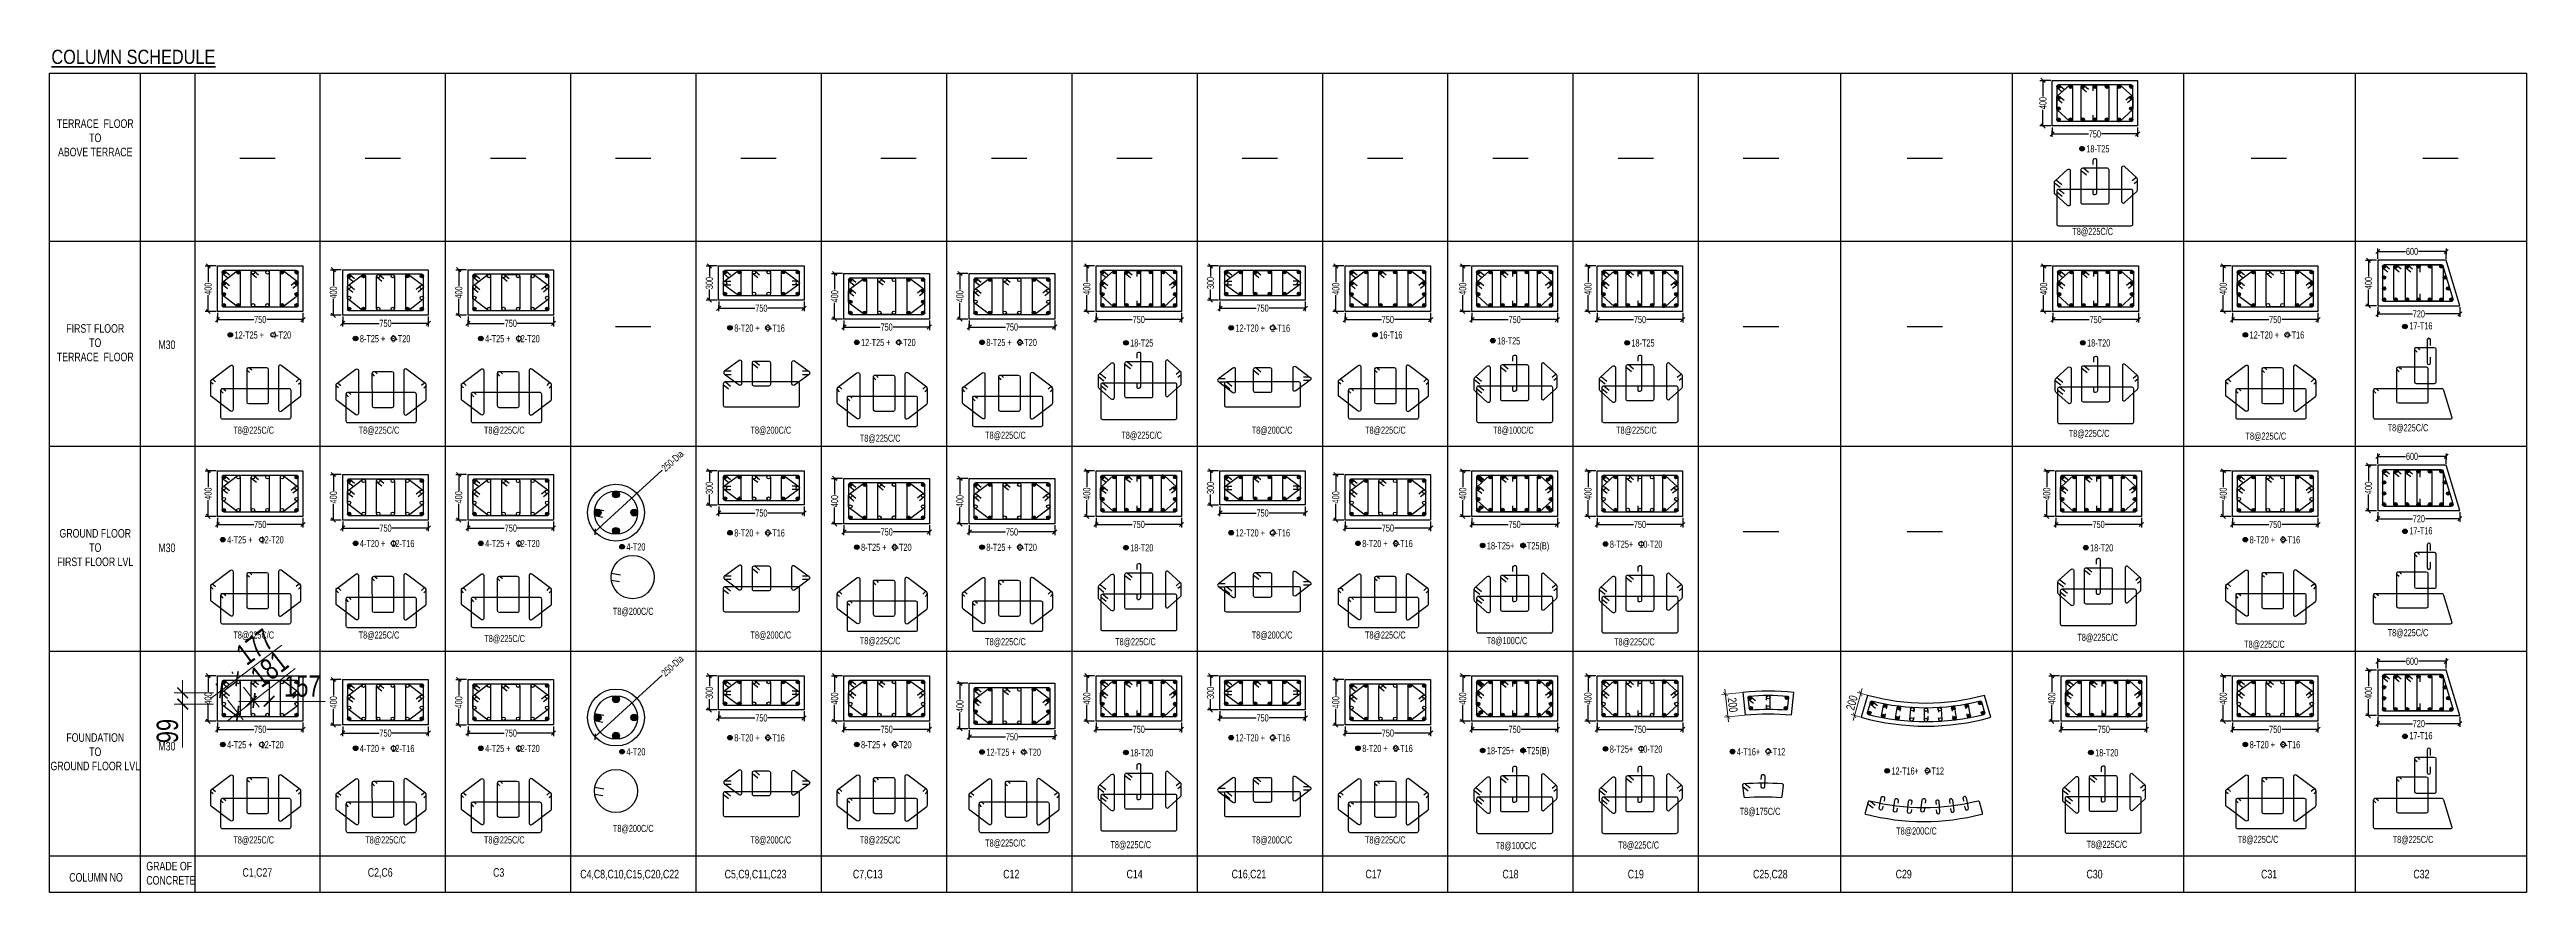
# Model space of a CAD drawing. Header units: millimetres. Extents: x 356 to 40629, y 2473 to 64837.
# Drawn here: x 18884 to 40629, y 11793 to 19199 of the extents above; entities that cross this region are included whole.
import ezdxf
from ezdxf.enums import TextEntityAlignment as Align

# ---------------------------------------------------------------- set-up
doc = ezdxf.new("R2010")
doc.units = ezdxf.units.MM
doc.linetypes.add('CONTINOUS', pattern=[0])
for name, color, linetype in [('COL', 5, 'Continuous'), ('S-TIES', 3, 'Continuous'), ('STEEL1', 3, 'Continuous'), ('Structural', 5, 'Continuous'), ('TABLE', 11, 'Continuous'), ('Ties', 3, 'Continuous'), ('TXT1', 4, 'Continuous'), ('TXT3', 6, 'Continuous')]:
    doc.layers.add(name, color=color, linetype=linetype)
for name, color, linetype, lineweight in [('S-COLUMN', 6, 'Continuous', 9), ('STR-COL-DIM', 8, 'Continuous', 18), ('STR-LEVEL TEXT', 110, 'Continuous', 30), ('STR-SUB TITLE', 22, 'Continuous', 35), ('TEXT', 4, 'Continuous', 20)]:
    doc.layers.add(name, color=color, linetype=linetype, lineweight=lineweight)
doc.styles.add('EL', font='swisscl.ttf')
doc.styles.add('SD', font='ARIALNB.TTF')
doc.styles.add('SOBHA', font='swisscl.ttf')
doc.styles.add('sobha sed', font='swisscl.ttf')
doc.dimstyles.new('S-25', dxfattribs={"dimscale": 25, "dimtxt": 2.5, "dimasz": 1.5, "dimexe": 0.25, "dimexo": 0.5, "dimgap": 0.1, "dimtad": 0, "dimdec": 0, "dimrnd": 0.0005, "dimzin": 0, "dimdsep": 46, "dimtxsty": 'SOBHA', "dimblk": 'OBLIQUE', "dimcen": 0.09, "dimclrd": 8, "dimclre": 8, "dimclrt": 6, "dimadec": 0, "dimazin": 0, "dimtfac": 1, "dimtdec": 0, "dimtofl": 0, "dimtmove": 0, "dimatfit": 3, "dimfxl": 0.18, "dimtolj": 1, "dimtzin": 0, "dimlwd": -1, "dimlwe": -1, "dimarcsym": 0})
doc.dimstyles.new('S-30', dxfattribs={"dimscale": 30, "dimtxt": 2.5, "dimasz": 1.25, "dimexe": 1, "dimexo": 0, "dimgap": 0.5, "dimtad": 1, "dimdec": 0, "dimrnd": 0.0005, "dimzin": 0, "dimdsep": 46, "dimtxsty": 'EL', "dimblk": 'ARCHTICK', "dimcen": 0.09, "dimdle": 1.5, "dimclrd": 251, "dimclre": 251, "dimclrt": 6, "dimadec": 0, "dimazin": 0, "dimtfac": 1, "dimtdec": 0, "dimtofl": 0, "dimtmove": 0, "dimatfit": 3, "dimfxl": 2, "dimtolj": 1, "dimtzin": 0, "dimlwd": -1, "dimlwe": -1, "dimarcsym": 0})
doc.dimstyles.new('S-75', dxfattribs={"dimscale": 75, "dimtxt": 2.5, "dimasz": 1.25, "dimexe": 1, "dimexo": 1, "dimgap": 0.5, "dimtad": 1, "dimdec": 0, "dimrnd": 0.0005, "dimzin": 0, "dimdsep": 46, "dimtxsty": 'EL', "dimblk": 'ARCHTICK', "dimcen": 0.09, "dimdle": 1.5, "dimclrd": 251, "dimclre": 251, "dimclrt": 3, "dimadec": 0, "dimazin": 0, "dimtfac": 1, "dimtdec": 0, "dimtofl": 0, "dimtmove": 0, "dimatfit": 3, "dimfxl": 2, "dimtolj": 1, "dimtzin": 0, "dimlwd": -1, "dimlwe": -1, "dimarcsym": 0})

msp = doc.modelspace()

# ---------------------------------------------------------------- texts
at = {"layer": 'STR-COL-DIM', "color": 6, "style": 'sobha sed'}
for p in [(39600.8, 16739.6, 0), (39600.8, 14939.8, 0), (39600.8, 13139.6, 0)]:
    msp.add_text('17-T16 ', height=62.5, dxfattribs=at).set_placement(p)
at = {"layer": 'STR-COL-DIM', "color": 6, "char_height": 62.5, "width": 636.777, "attachment_point": 1, "style": 'sobha sed'}
for s, insert in [('18-T25', (36765, 18357.5, 0)), ('8-T20 +   6-T16', (24895.3, 16782.8, 0)), ('12-T20 +   2-T16', (29295.3, 16782.8, 0)), ('12-T25 +    4-T20', (20508, 16722.2, 0)), ('8-T25 +   8-T20', (21608, 16689.4, 0)), ('4-T25 +   12-T20', (22708, 16689.6, 0)), ('12-T25 +   4-T20', (26008, 16656.2, 0)), ('8-T25 +   8-T20', (27108, 16656.2, 0)), ('18-T25', (28370.9, 16651.9, 0)), ('16-T16', (30557.9, 16722.4, 0)), ('18-T25', (31592.2, 16670.2, 0)), ('18-T25 ', (32770.9, 16651.8, 0)), ('18-T20 ', (36771.8, 16651.9, 0)), ('12-T20 +   4-T16', (38198.5, 16722.4, 0)), ('4-T25 +    12-T20', (20442.9, 14922.6, 0)), ('4-T20 +   12-T16', (21608, 14889.8, 0)), ('4-T25 +   12-T20', (22708, 14889.8, 0)), ('4-T20 ', (23947.6, 14860, 0)), ('8-T20 +   6-T16', (24895.3, 14983, 0)), ('8-T25 +   8-T20', (26008, 14856.4, 0)), ('8-T25 +   8-T20', (27108, 14856.4, 0)), ('18-T20 ', (28370.9, 14852.1, 0)), ('12-T20 +   2-T16', (29295.3, 14983, 0)), ('8-T20 +   8-T16', (30408, 14889.8, 0)), ('18-T25+   4-T25(B) ', (31502.6, 14870.3, 0)), ('8-T25+   10-T20', (32581.6, 14884.1, 0)), ('18-T20 ', (36798, 14852.1, 0)), ('8-T20 +   8-T16', (38198.5, 14922.6, 0)), ('4-T25 +    12-T20', (20442.9, 13122.4, 0)), ('4-T20 +   12-T16', (21608, 13089.6, 0)), ('4-T25 +   12-T20', (22708, 13089.6, 0)), ('4-T20 ', (23947.6, 13060.1, 0)), ('8-T20 +   6-T16', (24895.3, 13182.8, 0)), ('8-T25 +   8-T20', (26008, 13122.4, 0)), ('12-T25 +   4-T20', (27108, 13056.5, 0)), ('18-T20 ', (28370.9, 13051.9, 0)), ('12-T20 +   2-T16', (29295.3, 13182.8, 0)), ('8-T20 +   8-T16', (30408, 13089.6, 0)), ('18-T25+   4-T25(B) ', (31502.6, 13070.2, 0)), ('8-T25+   10-T20', (32581.6, 13084)), ('4-T16+   2-T12', (33696.3, 13060.4)), ('18-T20 ', (36842.9, 13051.9, 0)), ('8-T20 +   8-T16', (38198.5, 13122.4, 0)), ('12-T16+   6-T12', (35054.1, 12891.3))]:
    msp.add_mtext(s, dxfattribs=dict(at, insert=insert))
at = {"layer": 'STR-SUB TITLE', "linetype": 'CONTINOUS', "ltscale": 10, "insert": (19619.6, 19197, 849), "char_height": 125, "width": 8422.892, "attachment_point": 2, "rotation": 0.01078, "style": 'SD'}
msp.add_mtext('{\\fArial Narrow|b0|i0|c0|p34;\\LCOLUMN SCHEDULE }', dxfattribs=at)
at = {"layer": 'TXT1', "style": 'sobha sed'}
for p in [(19913.8, 16604.9, 0), (19913.8, 14821, 0), (19913.8, 13078.3, 0)]:
    msp.add_text('M30', height=75, dxfattribs=at).set_placement(p, align=Align.MIDDLE_CENTER)
at = {"layer": 'TXT1', "ltscale": 3000, "char_height": 75, "style": 'sobha sed'}
for s, insert, width, attachment_point in [('TERRACE  FLOOR\\PTO\\PABOVE TERRACE  ', (19284.8, 18585.6, 0), 1359.884, 2), ('FIRST FLOOR\\PTO\\PTERRACE  FLOOR', (19284.8, 16785.6, 0), 1359.884, 2), ('GROUND FLOOR\\PTO\\PFIRST FLOOR LVL ', (19284.8, 14985.7, 0), 1359.884, 2), ('FOUNDATION\\PTO\\PGROUND FLOOR LVL ', (19284.8, 13191.7, 0), 1359.884, 2), ('COLUMN NO', (19056.9, 11962.9, 0), 627.13, 1), ('GRADE OF CONCRETE ', (19733.4, 12062, 0), 429.309, 1)]:
    msp.add_mtext(s, dxfattribs=dict(at, insert=insert, width=width, attachment_point=attachment_point))
at = {"layer": 'TXT3', "color": 4, "ltscale": 7, "style": 'sobha sed'}
for s, p in [('T8@225C/C', (36641.9, 17569.6, 0)), ('T8@225C/C', (20497.2, 15823.4, 0)), ('T8@225C/C', (21597.2, 15823.4, 0)), ('T8@225C/C', (22697.2, 15823.4, 0)), ('T8@200C/C', (25037.5, 15823.4, 0)), ('T8@200C/C', (29437.5, 15823.4, 0)), ('T8@225C/C', (30432.5, 15823.4, 0)), ('T8@100C/C', (31556.1, 15823.4, 0)), ('T8@225C/C', (32636.4, 15823.4, 0)), ('T8@225C/C', (39410.3, 15844.5, 0)), ('T8@225C/C', (25997.2, 15752.8, 0)), ('T8@225C/C', (27097.2, 15778.9, 0)), ('T8@225C/C', (28293.1, 15778.9, 0)), ('T8@225C/C', (36610.3, 15794.8, 0)), ('T8@225C/C', (38162.5, 15771.2, 0)), ('T8@200C/C', (23829.5, 14231.7, 0)), ('T8@225C/C', (20497.2, 14023.6, 0)), ('T8@225C/C', (21597.2, 14023.6, 0)), ('T8@225C/C', (22700.5, 13992.9, 0)), ('T8@200C/C', (25037.5, 14023.6, 0)), ('T8@225C/C', (25997.2, 13972.7, 0)), ('T8@225C/C', (27097.2, 13964.7, 0)), ('T8@225C/C', (28238.3, 13964.7, 0)), ('T8@200C/C', (29437.5, 14023.6, 0)), ('T8@225C/C', (30432, 14023.6, 0)), ('T8@100C/C', (31500, 13974.6)), ('T8@225C/C', (32618.4, 13963.5)), ('T8@225C/C', (36685.9, 14002.8, 0)), ('T8@225C/C', (38149.9, 13942.5, 0)), ('T8@225C/C', (39410.3, 14044.3, 0)), ('T8@175C/C', (33721.6, 12474.4)), ('T8@225C/C', (20497.2, 12223.4, 0)), ('T8@225C/C', (21655, 12223.4, 0)), ('T8@225C/C', (22697.2, 12223.4, 0)), ('T8@200C/C', (23829.5, 12324.2, 0)), ('T8@200C/C', (25037.5, 12223.4, 0)), ('T8@225C/C', (25997.2, 12223.4, 0)), ('T8@225C/C', (27097.2, 12196.2, 0)), ('T8@225C/C', (28197.2, 12181.9, 0)), ('T8@200C/C', (29437.5, 12223.4, 0)), ('T8@225C/C', (30432, 12223.4, 0)), ('T8@100C/C', (31580.8, 12173.6)), ('T8@225C/C', (32656.2, 12178.4)), ('T8@200C/C', (35095.1, 12302)), ('T8@225C/C', (36767.3, 12184.5, 0)), ('T8@225C/C', (38093.9, 12228)), ('T8@225C/C', (39454.6, 12227.4, 0))]:
    msp.add_text(s, height=62.5, dxfattribs=at).set_placement(p)
at = {"layer": 'TXT3', "ltscale": 7, "style": 'sobha sed'}
for s, p in [('C1,C27', (20577.7, 11931.3, 0)), ('C2,C6', (21677.7, 11931.3, 0)), ('C3', (22777.7, 11931.3, 0)), ('C4,C8,C10,C15,C20,C22', (23542.7, 11916.7, 0)), ('C5,C9,C11,C23', (24810.5, 11916.7, 0)), ('C7,C13', (25936.5, 11916.7, 0)), ('C12', (27256.1, 11916.7, 0)), ('C14', (28338.9, 11916.7, 0)), ('C16,C21', (29261.3, 11917.1, 0)), ('C17', (30436.1, 11917.1, 0)), ('C18', (31638.9, 11916.7, 0)), ('C19', (32738.9, 11916.7, 0)), ('C25,C28', (33838.9, 11916.7, 0)), ('C29', (35091.1, 11916.7, 0)), ('C30', (36766.2, 11916.7, 0)), ('C31', (38298.8, 11916.7, 0)), ('C32', (39636, 11916.7, 0))]:
    msp.add_text(s, height=75, dxfattribs=at).set_placement(p)

# ---------------------------------------------------------------- blocks, each defined once
blk = doc.blocks.new('_Oblique')
at = {"color": 0, "linetype": 'ByBlock', "lineweight": -2}
for p, q in [((-0.5, -0.5), (0.5, 0.5)), ((0, 0.71), (0, -0.71))]:
    blk.add_line(p, q, dxfattribs=at)
blk = doc.blocks.new('*D650')
at = {"layer": 'STR-LEVEL TEXT', "color": 8, "transparency": 16777216}
for p, q in [((20345, 13697), (20270, 13697)), ((20276, 13697), (20276, 13555)), ((20345, 13297), (20270, 13297)), ((20276, 13297), (20276, 13440))]:
    blk.add_line(p, q, dxfattribs=at)
at = {"layer": 'STR-LEVEL TEXT', "color": 8, "transparency": 16777216, "xscale": 37.5, "yscale": 37.5, "zscale": 37.5}
for p, rotation in [((20276, 13697), 90), ((20276, 13297), 270)]:
    blk.add_blockref('_Oblique', p, dxfattribs=dict(at, rotation=rotation))
at = {"layer": 'STR-LEVEL TEXT', "color": 6, "transparency": 16777216, "insert": (20276, 13497), "char_height": 62.5, "attachment_point": 5, "rotation": 90, "style": 'SOBHA'}
blk.add_mtext('\\A1;400', dxfattribs=at)
blk = doc.blocks.new('*D651')
at = {"layer": 'STR-LEVEL TEXT', "color": 8, "transparency": 16777216}
for p, q in [((20358, 13285), (20358, 13220)), ((21108, 13285), (21108, 13220)), ((20358, 13226), (20676, 13226)), ((21108, 13226), (20790, 13226))]:
    blk.add_line(p, q, dxfattribs=at)
at = {"layer": 'STR-LEVEL TEXT', "color": 8, "transparency": 16777216, "xscale": 37.5, "yscale": 37.5, "zscale": 37.5, "rotation": 180}
blk.add_blockref('_Oblique', (20358, 13226), dxfattribs=at)
at = {"layer": 'STR-LEVEL TEXT', "color": 8, "transparency": 16777216, "xscale": 37.5, "yscale": 37.5, "zscale": 37.5}
blk.add_blockref('_Oblique', (21108, 13226), dxfattribs=at)
at = {"layer": 'STR-LEVEL TEXT', "color": 6, "transparency": 16777216, "insert": (20733, 13226), "char_height": 62.5, "attachment_point": 5, "style": 'SOBHA'}
blk.add_mtext('\\A1;750', dxfattribs=at)
blk = doc.blocks.new('*D652')
at = {"layer": 'STR-LEVEL TEXT', "color": 8, "transparency": 16777216}
for p, q in [((20345, 17297), (20270, 17297)), ((20276, 17297), (20276, 17155)), ((20276, 16897), (20276, 17040)), ((20345, 16897), (20270, 16897))]:
    blk.add_line(p, q, dxfattribs=at)
at = {"layer": 'STR-LEVEL TEXT', "color": 8, "transparency": 16777216, "xscale": 37.5, "yscale": 37.5, "zscale": 37.5}
for p, rotation in [((20276, 17297), 90), ((20276, 16897), 270)]:
    blk.add_blockref('_Oblique', p, dxfattribs=dict(at, rotation=rotation))
at = {"layer": 'STR-LEVEL TEXT', "color": 6, "transparency": 16777216, "insert": (20276, 17097), "char_height": 62.5, "attachment_point": 5, "rotation": 90, "style": 'SOBHA'}
blk.add_mtext('\\A1;400', dxfattribs=at)
blk = doc.blocks.new('*D653')
at = {"layer": 'STR-LEVEL TEXT', "color": 8, "transparency": 16777216}
for p, q in [((20358, 16885), (20358, 16820)), ((20358, 16826), (20676, 16826)), ((21108, 16826), (20790, 16826)), ((21108, 16885), (21108, 16820))]:
    blk.add_line(p, q, dxfattribs=at)
at = {"layer": 'STR-LEVEL TEXT', "color": 8, "transparency": 16777216, "xscale": 37.5, "yscale": 37.5, "zscale": 37.5, "rotation": 180}
blk.add_blockref('_Oblique', (20358, 16826), dxfattribs=at)
at = {"layer": 'STR-LEVEL TEXT', "color": 8, "transparency": 16777216, "xscale": 37.5, "yscale": 37.5, "zscale": 37.5}
blk.add_blockref('_Oblique', (21108, 16826), dxfattribs=at)
at = {"layer": 'STR-LEVEL TEXT', "color": 6, "transparency": 16777216, "insert": (20733, 16826), "char_height": 62.5, "attachment_point": 5, "style": 'SOBHA'}
blk.add_mtext('\\A1;750', dxfattribs=at)
blk = doc.blocks.new('*D632')
at = {"layer": 'STR-LEVEL TEXT', "color": 8, "transparency": 16777216}
for p, q in [((21445, 13664), (21370, 13664)), ((21376, 13664), (21376, 13522)), ((21376, 13264), (21376, 13407)), ((21445, 13264), (21370, 13264))]:
    blk.add_line(p, q, dxfattribs=at)
at = {"layer": 'STR-LEVEL TEXT', "color": 8, "transparency": 16777216, "xscale": 37.5, "yscale": 37.5, "zscale": 37.5}
for p, rotation in [((21376, 13664), 90), ((21376, 13264), 270)]:
    blk.add_blockref('_Oblique', p, dxfattribs=dict(at, rotation=rotation))
at = {"layer": 'STR-LEVEL TEXT', "color": 6, "transparency": 16777216, "insert": (21376, 13464), "char_height": 62.5, "attachment_point": 5, "rotation": 90, "style": 'SOBHA'}
blk.add_mtext('\\A1;400', dxfattribs=at)
blk = doc.blocks.new('*D633')
at = {"layer": 'STR-LEVEL TEXT', "color": 8, "transparency": 16777216}
for p, q in [((21458, 13252), (21458, 13187)), ((21458, 13193), (21776, 13193)), ((22208, 13193), (21890, 13193)), ((22208, 13252), (22208, 13187))]:
    blk.add_line(p, q, dxfattribs=at)
at = {"layer": 'STR-LEVEL TEXT', "color": 8, "transparency": 16777216, "xscale": 37.5, "yscale": 37.5, "zscale": 37.5, "rotation": 180}
blk.add_blockref('_Oblique', (21458, 13193), dxfattribs=at)
at = {"layer": 'STR-LEVEL TEXT', "color": 8, "transparency": 16777216, "xscale": 37.5, "yscale": 37.5, "zscale": 37.5}
blk.add_blockref('_Oblique', (22208, 13193), dxfattribs=at)
at = {"layer": 'STR-LEVEL TEXT', "color": 6, "transparency": 16777216, "insert": (21833, 13193), "char_height": 62.5, "attachment_point": 5, "style": 'SOBHA'}
blk.add_mtext('\\A1;750', dxfattribs=at)
blk = doc.blocks.new('*D634')
at = {"layer": 'STR-LEVEL TEXT', "color": 8, "transparency": 16777216}
for p, q in [((21445, 17264), (21370, 17264)), ((21376, 17264), (21376, 17122)), ((21376, 16864), (21376, 17007)), ((21445, 16864), (21370, 16864))]:
    blk.add_line(p, q, dxfattribs=at)
at = {"layer": 'STR-LEVEL TEXT', "color": 8, "transparency": 16777216, "xscale": 37.5, "yscale": 37.5, "zscale": 37.5}
for p, rotation in [((21376, 17264), 90), ((21376, 16864), 270)]:
    blk.add_blockref('_Oblique', p, dxfattribs=dict(at, rotation=rotation))
at = {"layer": 'STR-LEVEL TEXT', "color": 6, "transparency": 16777216, "insert": (21376, 17064), "char_height": 62.5, "attachment_point": 5, "rotation": 90, "style": 'SOBHA'}
blk.add_mtext('\\A1;400', dxfattribs=at)
blk = doc.blocks.new('*D635')
at = {"layer": 'STR-LEVEL TEXT', "color": 8, "transparency": 16777216}
for p, q in [((21458, 16852), (21458, 16787)), ((21458, 16793), (21776, 16793)), ((22208, 16793), (21890, 16793)), ((22208, 16852), (22208, 16787))]:
    blk.add_line(p, q, dxfattribs=at)
at = {"layer": 'STR-LEVEL TEXT', "color": 8, "transparency": 16777216, "xscale": 37.5, "yscale": 37.5, "zscale": 37.5, "rotation": 180}
blk.add_blockref('_Oblique', (21458, 16793), dxfattribs=at)
at = {"layer": 'STR-LEVEL TEXT', "color": 8, "transparency": 16777216, "xscale": 37.5, "yscale": 37.5, "zscale": 37.5}
blk.add_blockref('_Oblique', (22208, 16793), dxfattribs=at)
at = {"layer": 'STR-LEVEL TEXT', "color": 6, "transparency": 16777216, "insert": (21833, 16793), "char_height": 62.5, "attachment_point": 5, "style": 'SOBHA'}
blk.add_mtext('\\A1;750', dxfattribs=at)
blk = doc.blocks.new('*D628')
at = {"layer": 'STR-LEVEL TEXT', "color": 8, "transparency": 16777216}
for p, q in [((21445, 15465), (21370, 15465)), ((21376, 15465), (21376, 15322)), ((21445, 15065), (21370, 15065)), ((21376, 15065), (21376, 15207))]:
    blk.add_line(p, q, dxfattribs=at)
at = {"layer": 'STR-LEVEL TEXT', "color": 8, "transparency": 16777216, "xscale": 37.5, "yscale": 37.5, "zscale": 37.5}
for p, rotation in [((21376, 15465), 90), ((21376, 15065), 270)]:
    blk.add_blockref('_Oblique', p, dxfattribs=dict(at, rotation=rotation))
at = {"layer": 'STR-LEVEL TEXT', "color": 6, "transparency": 16777216, "insert": (21376, 15265), "char_height": 62.5, "attachment_point": 5, "rotation": 90, "style": 'SOBHA'}
blk.add_mtext('\\A1;400', dxfattribs=at)
blk = doc.blocks.new('*D629')
at = {"layer": 'STR-LEVEL TEXT', "color": 8, "transparency": 16777216}
for p, q in [((21458, 15052), (21458, 14987)), ((22208, 15052), (22208, 14987)), ((21458, 14994), (21776, 14994)), ((22208, 14994), (21890, 14994))]:
    blk.add_line(p, q, dxfattribs=at)
at = {"layer": 'STR-LEVEL TEXT', "color": 8, "transparency": 16777216, "xscale": 37.5, "yscale": 37.5, "zscale": 37.5, "rotation": 180}
blk.add_blockref('_Oblique', (21458, 14994), dxfattribs=at)
at = {"layer": 'STR-LEVEL TEXT', "color": 8, "transparency": 16777216, "xscale": 37.5, "yscale": 37.5, "zscale": 37.5}
blk.add_blockref('_Oblique', (22208, 14994), dxfattribs=at)
at = {"layer": 'STR-LEVEL TEXT', "color": 6, "transparency": 16777216, "insert": (21833, 14994), "char_height": 62.5, "attachment_point": 5, "style": 'SOBHA'}
blk.add_mtext('\\A1;750', dxfattribs=at)
blk = doc.blocks.new('*D630')
at = {"layer": 'STR-LEVEL TEXT', "color": 8, "transparency": 16777216}
for p, q in [((22545, 13664), (22470, 13664)), ((22476, 13664), (22476, 13522)), ((22476, 13264), (22476, 13407)), ((22545, 13264), (22470, 13264))]:
    blk.add_line(p, q, dxfattribs=at)
at = {"layer": 'STR-LEVEL TEXT', "color": 8, "transparency": 16777216, "xscale": 37.5, "yscale": 37.5, "zscale": 37.5}
for p, rotation in [((22476, 13664), 90), ((22476, 13264), 270)]:
    blk.add_blockref('_Oblique', p, dxfattribs=dict(at, rotation=rotation))
at = {"layer": 'STR-LEVEL TEXT', "color": 6, "transparency": 16777216, "insert": (22476, 13464), "char_height": 62.5, "attachment_point": 5, "rotation": 90, "style": 'SOBHA'}
blk.add_mtext('\\A1;400', dxfattribs=at)
blk = doc.blocks.new('*D631')
at = {"layer": 'STR-LEVEL TEXT', "color": 8, "transparency": 16777216}
for p, q in [((22558, 13252), (22558, 13187)), ((22558, 13193), (22876, 13193)), ((23308, 13193), (22990, 13193)), ((23308, 13252), (23308, 13187))]:
    blk.add_line(p, q, dxfattribs=at)
at = {"layer": 'STR-LEVEL TEXT', "color": 8, "transparency": 16777216, "xscale": 37.5, "yscale": 37.5, "zscale": 37.5, "rotation": 180}
blk.add_blockref('_Oblique', (22558, 13193), dxfattribs=at)
at = {"layer": 'STR-LEVEL TEXT', "color": 8, "transparency": 16777216, "xscale": 37.5, "yscale": 37.5, "zscale": 37.5}
blk.add_blockref('_Oblique', (23308, 13193), dxfattribs=at)
at = {"layer": 'STR-LEVEL TEXT', "color": 6, "transparency": 16777216, "insert": (22933, 13193), "char_height": 62.5, "attachment_point": 5, "style": 'SOBHA'}
blk.add_mtext('\\A1;750', dxfattribs=at)
blk = doc.blocks.new('*D622')
at = {"layer": 'STR-LEVEL TEXT', "color": 8, "transparency": 16777216}
for p, q in [((22545, 15465), (22470, 15465)), ((22476, 15465), (22476, 15322)), ((22545, 15065), (22470, 15065)), ((22476, 15065), (22476, 15207))]:
    blk.add_line(p, q, dxfattribs=at)
at = {"layer": 'STR-LEVEL TEXT', "color": 8, "transparency": 16777216, "xscale": 37.5, "yscale": 37.5, "zscale": 37.5}
for p, rotation in [((22476, 15465), 90), ((22476, 15065), 270)]:
    blk.add_blockref('_Oblique', p, dxfattribs=dict(at, rotation=rotation))
at = {"layer": 'STR-LEVEL TEXT', "color": 6, "transparency": 16777216, "insert": (22476, 15265), "char_height": 62.5, "attachment_point": 5, "rotation": 90, "style": 'SOBHA'}
blk.add_mtext('\\A1;400', dxfattribs=at)
blk = doc.blocks.new('*D623')
at = {"layer": 'STR-LEVEL TEXT', "color": 8, "transparency": 16777216}
for p, q in [((22558, 15052), (22558, 14987)), ((23308, 15052), (23308, 14987)), ((22558, 14994), (22876, 14994)), ((23308, 14994), (22990, 14994))]:
    blk.add_line(p, q, dxfattribs=at)
at = {"layer": 'STR-LEVEL TEXT', "color": 8, "transparency": 16777216, "xscale": 37.5, "yscale": 37.5, "zscale": 37.5, "rotation": 180}
blk.add_blockref('_Oblique', (22558, 14994), dxfattribs=at)
at = {"layer": 'STR-LEVEL TEXT', "color": 8, "transparency": 16777216, "xscale": 37.5, "yscale": 37.5, "zscale": 37.5}
blk.add_blockref('_Oblique', (23308, 14994), dxfattribs=at)
at = {"layer": 'STR-LEVEL TEXT', "color": 6, "transparency": 16777216, "insert": (22933, 14994), "char_height": 62.5, "attachment_point": 5, "style": 'SOBHA'}
blk.add_mtext('\\A1;750', dxfattribs=at)
blk = doc.blocks.new('*D624')
at = {"layer": 'STR-LEVEL TEXT', "color": 8, "transparency": 16777216}
for p, q in [((22545, 17264), (22470, 17264)), ((22476, 17264), (22476, 17122)), ((22476, 16864), (22476, 17007)), ((22545, 16864), (22470, 16864))]:
    blk.add_line(p, q, dxfattribs=at)
at = {"layer": 'STR-LEVEL TEXT', "color": 8, "transparency": 16777216, "xscale": 37.5, "yscale": 37.5, "zscale": 37.5}
for p, rotation in [((22476, 17264), 90), ((22476, 16864), 270)]:
    blk.add_blockref('_Oblique', p, dxfattribs=dict(at, rotation=rotation))
at = {"layer": 'STR-LEVEL TEXT', "color": 6, "transparency": 16777216, "insert": (22476, 17064), "char_height": 62.5, "attachment_point": 5, "rotation": 90, "style": 'SOBHA'}
blk.add_mtext('\\A1;400', dxfattribs=at)
blk = doc.blocks.new('*D625')
at = {"layer": 'STR-LEVEL TEXT', "color": 8, "transparency": 16777216}
for p, q in [((22558, 16852), (22558, 16787)), ((22558, 16793), (22876, 16793)), ((23308, 16793), (22990, 16793)), ((23308, 16852), (23308, 16787))]:
    blk.add_line(p, q, dxfattribs=at)
at = {"layer": 'STR-LEVEL TEXT', "color": 8, "transparency": 16777216, "xscale": 37.5, "yscale": 37.5, "zscale": 37.5, "rotation": 180}
blk.add_blockref('_Oblique', (22558, 16793), dxfattribs=at)
at = {"layer": 'STR-LEVEL TEXT', "color": 8, "transparency": 16777216, "xscale": 37.5, "yscale": 37.5, "zscale": 37.5}
blk.add_blockref('_Oblique', (23308, 16793), dxfattribs=at)
at = {"layer": 'STR-LEVEL TEXT', "color": 6, "transparency": 16777216, "insert": (22933, 16793), "char_height": 62.5, "attachment_point": 5, "style": 'SOBHA'}
blk.add_mtext('\\A1;750', dxfattribs=at)
blk = doc.blocks.new('*D626')
at = {"layer": 'STR-LEVEL TEXT', "color": 8, "transparency": 16777216}
for p, q in [((24745, 13697), (24670, 13697)), ((24676, 13697), (24676, 13604)), ((24676, 13397), (24676, 13490)), ((24745, 13397), (24670, 13397))]:
    blk.add_line(p, q, dxfattribs=at)
at = {"layer": 'STR-LEVEL TEXT', "color": 8, "transparency": 16777216, "xscale": 37.5, "yscale": 37.5, "zscale": 37.5}
for p, rotation in [((24676, 13697), 90), ((24676, 13397), 270)]:
    blk.add_blockref('_Oblique', p, dxfattribs=dict(at, rotation=rotation))
at = {"layer": 'STR-LEVEL TEXT', "color": 6, "transparency": 16777216, "insert": (24676, 13547), "char_height": 62.5, "attachment_point": 5, "rotation": 90, "style": 'SOBHA'}
blk.add_mtext('\\A1;300', dxfattribs=at)
blk = doc.blocks.new('*D627')
at = {"layer": 'STR-LEVEL TEXT', "color": 8, "transparency": 16777216}
for p, q in [((24758, 13385), (24758, 13320)), ((24758, 13326), (25076, 13326)), ((25508, 13326), (25190, 13326)), ((25508, 13385), (25508, 13320))]:
    blk.add_line(p, q, dxfattribs=at)
at = {"layer": 'STR-LEVEL TEXT', "color": 8, "transparency": 16777216, "xscale": 37.5, "yscale": 37.5, "zscale": 37.5, "rotation": 180}
blk.add_blockref('_Oblique', (24758, 13326), dxfattribs=at)
at = {"layer": 'STR-LEVEL TEXT', "color": 8, "transparency": 16777216, "xscale": 37.5, "yscale": 37.5, "zscale": 37.5}
blk.add_blockref('_Oblique', (25508, 13326), dxfattribs=at)
at = {"layer": 'STR-LEVEL TEXT', "color": 6, "transparency": 16777216, "insert": (25133, 13326), "char_height": 62.5, "attachment_point": 5, "style": 'SOBHA'}
blk.add_mtext('\\A1;750', dxfattribs=at)
blk = doc.blocks.new('*D340')
at = {"layer": 'STR-LEVEL TEXT', "color": 8, "transparency": 16777216}
for p, q in [((24745, 15497), (24670, 15497)), ((24676, 15497), (24676, 15405)), ((24676, 15197), (24676, 15290)), ((24745, 15197), (24670, 15197))]:
    blk.add_line(p, q, dxfattribs=at)
at = {"layer": 'STR-LEVEL TEXT', "color": 8, "transparency": 16777216, "xscale": 37.5, "yscale": 37.5, "zscale": 37.5}
for p, rotation in [((24676, 15497), 90), ((24676, 15197), 270)]:
    blk.add_blockref('_Oblique', p, dxfattribs=dict(at, rotation=rotation))
at = {"layer": 'STR-LEVEL TEXT', "color": 6, "transparency": 16777216, "insert": (24676, 15347), "char_height": 62.5, "attachment_point": 5, "rotation": 90, "style": 'SOBHA'}
blk.add_mtext('\\A1;300', dxfattribs=at)
blk = doc.blocks.new('*D341')
at = {"layer": 'STR-LEVEL TEXT', "color": 8, "transparency": 16777216}
for p, q in [((24758, 15185), (24758, 15120)), ((24758, 15126), (25076, 15126)), ((25508, 15126), (25190, 15126)), ((25508, 15185), (25508, 15120))]:
    blk.add_line(p, q, dxfattribs=at)
at = {"layer": 'STR-LEVEL TEXT', "color": 8, "transparency": 16777216, "xscale": 37.5, "yscale": 37.5, "zscale": 37.5, "rotation": 180}
blk.add_blockref('_Oblique', (24758, 15126), dxfattribs=at)
at = {"layer": 'STR-LEVEL TEXT', "color": 8, "transparency": 16777216, "xscale": 37.5, "yscale": 37.5, "zscale": 37.5}
blk.add_blockref('_Oblique', (25508, 15126), dxfattribs=at)
at = {"layer": 'STR-LEVEL TEXT', "color": 6, "transparency": 16777216, "insert": (25133, 15126), "char_height": 62.5, "attachment_point": 5, "style": 'SOBHA'}
blk.add_mtext('\\A1;750', dxfattribs=at)
blk = doc.blocks.new('*D342')
at = {"layer": 'STR-LEVEL TEXT', "color": 8, "transparency": 16777216}
for p, q in [((24745, 17297), (24670, 17297)), ((24676, 17297), (24676, 17204)), ((24745, 16997), (24670, 16997)), ((24676, 16997), (24676, 17090))]:
    blk.add_line(p, q, dxfattribs=at)
at = {"layer": 'STR-LEVEL TEXT', "color": 8, "transparency": 16777216, "xscale": 37.5, "yscale": 37.5, "zscale": 37.5}
for p, rotation in [((24676, 17297), 90), ((24676, 16997), 270)]:
    blk.add_blockref('_Oblique', p, dxfattribs=dict(at, rotation=rotation))
at = {"layer": 'STR-LEVEL TEXT', "color": 6, "transparency": 16777216, "insert": (24676, 17147), "char_height": 62.5, "attachment_point": 5, "rotation": 90, "style": 'SOBHA'}
blk.add_mtext('\\A1;300', dxfattribs=at)
blk = doc.blocks.new('*D343')
at = {"layer": 'STR-LEVEL TEXT', "color": 8, "transparency": 16777216}
for p, q in [((24758, 16985), (24758, 16920)), ((25508, 16985), (25508, 16920)), ((24758, 16926), (25076, 16926)), ((25508, 16926), (25190, 16926))]:
    blk.add_line(p, q, dxfattribs=at)
at = {"layer": 'STR-LEVEL TEXT', "color": 8, "transparency": 16777216, "xscale": 37.5, "yscale": 37.5, "zscale": 37.5, "rotation": 180}
blk.add_blockref('_Oblique', (24758, 16926), dxfattribs=at)
at = {"layer": 'STR-LEVEL TEXT', "color": 8, "transparency": 16777216, "xscale": 37.5, "yscale": 37.5, "zscale": 37.5}
blk.add_blockref('_Oblique', (25508, 16926), dxfattribs=at)
at = {"layer": 'STR-LEVEL TEXT', "color": 6, "transparency": 16777216, "insert": (25133, 16926), "char_height": 62.5, "attachment_point": 5, "style": 'SOBHA'}
blk.add_mtext('\\A1;750', dxfattribs=at)
blk = doc.blocks.new('*D344')
at = {"layer": 'STR-LEVEL TEXT', "color": 8, "transparency": 16777216}
for p, q in [((28058, 13697), (27983, 13697)), ((27990, 13697), (27990, 13555)), ((28058, 13297), (27983, 13297)), ((27990, 13297), (27990, 13440))]:
    blk.add_line(p, q, dxfattribs=at)
at = {"layer": 'STR-LEVEL TEXT', "color": 8, "transparency": 16777216, "xscale": 37.5, "yscale": 37.5, "zscale": 37.5}
for p, rotation in [((27990, 13697), 90), ((27990, 13297), 270)]:
    blk.add_blockref('_Oblique', p, dxfattribs=dict(at, rotation=rotation))
at = {"layer": 'STR-LEVEL TEXT', "color": 6, "transparency": 16777216, "insert": (27990, 13497), "char_height": 62.5, "attachment_point": 5, "rotation": 90, "style": 'SOBHA'}
blk.add_mtext('\\A1;400', dxfattribs=at)
blk = doc.blocks.new('*D345')
at = {"layer": 'STR-LEVEL TEXT', "color": 8, "transparency": 16777216}
for p, q in [((28071, 13285), (28071, 13220)), ((28821, 13285), (28821, 13220)), ((28071, 13226), (28389, 13226)), ((28821, 13226), (28503, 13226))]:
    blk.add_line(p, q, dxfattribs=at)
at = {"layer": 'STR-LEVEL TEXT', "color": 8, "transparency": 16777216, "xscale": 37.5, "yscale": 37.5, "zscale": 37.5, "rotation": 180}
blk.add_blockref('_Oblique', (28071, 13226), dxfattribs=at)
at = {"layer": 'STR-LEVEL TEXT', "color": 8, "transparency": 16777216, "xscale": 37.5, "yscale": 37.5, "zscale": 37.5}
blk.add_blockref('_Oblique', (28821, 13226), dxfattribs=at)
at = {"layer": 'STR-LEVEL TEXT', "color": 6, "transparency": 16777216, "insert": (28446, 13226), "char_height": 62.5, "attachment_point": 5, "style": 'SOBHA'}
blk.add_mtext('\\A1;750', dxfattribs=at)
blk = doc.blocks.new('*D400')
at = {"layer": 'STR-LEVEL TEXT', "color": 8, "transparency": 16777216}
for p, q in [((28058, 15497), (27983, 15497)), ((27990, 15497), (27990, 15355)), ((27990, 15097), (27990, 15240)), ((28058, 15097), (27983, 15097))]:
    blk.add_line(p, q, dxfattribs=at)
at = {"layer": 'STR-LEVEL TEXT', "color": 8, "transparency": 16777216, "xscale": 37.5, "yscale": 37.5, "zscale": 37.5}
for p, rotation in [((27990, 15497), 90), ((27990, 15097), 270)]:
    blk.add_blockref('_Oblique', p, dxfattribs=dict(at, rotation=rotation))
at = {"layer": 'STR-LEVEL TEXT', "color": 6, "transparency": 16777216, "insert": (27990, 15297), "char_height": 62.5, "attachment_point": 5, "rotation": 90, "style": 'SOBHA'}
blk.add_mtext('\\A1;400', dxfattribs=at)
blk = doc.blocks.new('*D401')
at = {"layer": 'STR-LEVEL TEXT', "color": 8, "transparency": 16777216}
for p, q in [((28071, 15085), (28071, 15020)), ((28071, 15026), (28389, 15026)), ((28821, 15026), (28503, 15026)), ((28821, 15085), (28821, 15020))]:
    blk.add_line(p, q, dxfattribs=at)
at = {"layer": 'STR-LEVEL TEXT', "color": 8, "transparency": 16777216, "xscale": 37.5, "yscale": 37.5, "zscale": 37.5, "rotation": 180}
blk.add_blockref('_Oblique', (28071, 15026), dxfattribs=at)
at = {"layer": 'STR-LEVEL TEXT', "color": 8, "transparency": 16777216, "xscale": 37.5, "yscale": 37.5, "zscale": 37.5}
blk.add_blockref('_Oblique', (28821, 15026), dxfattribs=at)
at = {"layer": 'STR-LEVEL TEXT', "color": 6, "transparency": 16777216, "insert": (28446, 15026), "char_height": 62.5, "attachment_point": 5, "style": 'SOBHA'}
blk.add_mtext('\\A1;750', dxfattribs=at)
blk = doc.blocks.new('*D479')
at = {"layer": 'STR-LEVEL TEXT', "color": 8, "transparency": 16777216}
for p, q in [((28058, 17297), (27983, 17297)), ((27990, 17297), (27990, 17155)), ((27990, 16897), (27990, 17040)), ((28058, 16897), (27983, 16897))]:
    blk.add_line(p, q, dxfattribs=at)
at = {"layer": 'STR-LEVEL TEXT', "color": 8, "transparency": 16777216, "xscale": 37.5, "yscale": 37.5, "zscale": 37.5}
for p, rotation in [((27990, 17297), 90), ((27990, 16897), 270)]:
    blk.add_blockref('_Oblique', p, dxfattribs=dict(at, rotation=rotation))
at = {"layer": 'STR-LEVEL TEXT', "color": 6, "transparency": 16777216, "insert": (27990, 17097), "char_height": 62.5, "attachment_point": 5, "rotation": 90, "style": 'SOBHA'}
blk.add_mtext('\\A1;400', dxfattribs=at)
blk = doc.blocks.new('*D480')
at = {"layer": 'STR-LEVEL TEXT', "color": 8, "transparency": 16777216}
for p, q in [((28071, 16885), (28071, 16820)), ((28071, 16826), (28389, 16826)), ((28821, 16826), (28503, 16826)), ((28821, 16885), (28821, 16820))]:
    blk.add_line(p, q, dxfattribs=at)
at = {"layer": 'STR-LEVEL TEXT', "color": 8, "transparency": 16777216, "xscale": 37.5, "yscale": 37.5, "zscale": 37.5, "rotation": 180}
blk.add_blockref('_Oblique', (28071, 16826), dxfattribs=at)
at = {"layer": 'STR-LEVEL TEXT', "color": 8, "transparency": 16777216, "xscale": 37.5, "yscale": 37.5, "zscale": 37.5}
blk.add_blockref('_Oblique', (28821, 16826), dxfattribs=at)
at = {"layer": 'STR-LEVEL TEXT', "color": 6, "transparency": 16777216, "insert": (28446, 16826), "char_height": 62.5, "attachment_point": 5, "style": 'SOBHA'}
blk.add_mtext('\\A1;750', dxfattribs=at)
blk = doc.blocks.new('*D481')
at = {"layer": 'STR-LEVEL TEXT', "color": 8, "transparency": 16777216}
for p, q in [((25845, 13697), (25770, 13697)), ((25776, 13697), (25776, 13555)), ((25845, 13297), (25770, 13297)), ((25776, 13297), (25776, 13440))]:
    blk.add_line(p, q, dxfattribs=at)
at = {"layer": 'STR-LEVEL TEXT', "color": 8, "transparency": 16777216, "xscale": 37.5, "yscale": 37.5, "zscale": 37.5}
for p, rotation in [((25776, 13697), 90), ((25776, 13297), 270)]:
    blk.add_blockref('_Oblique', p, dxfattribs=dict(at, rotation=rotation))
at = {"layer": 'STR-LEVEL TEXT', "color": 6, "transparency": 16777216, "insert": (25776, 13497), "char_height": 62.5, "attachment_point": 5, "rotation": 90, "style": 'SOBHA'}
blk.add_mtext('\\A1;400', dxfattribs=at)
blk = doc.blocks.new('*D482')
at = {"layer": 'STR-LEVEL TEXT', "color": 8, "transparency": 16777216}
for p, q in [((25858, 13285), (25858, 13220)), ((26608, 13285), (26608, 13220)), ((25858, 13226), (26176, 13226)), ((26608, 13226), (26290, 13226))]:
    blk.add_line(p, q, dxfattribs=at)
at = {"layer": 'STR-LEVEL TEXT', "color": 8, "transparency": 16777216, "xscale": 37.5, "yscale": 37.5, "zscale": 37.5, "rotation": 180}
blk.add_blockref('_Oblique', (25858, 13226), dxfattribs=at)
at = {"layer": 'STR-LEVEL TEXT', "color": 8, "transparency": 16777216, "xscale": 37.5, "yscale": 37.5, "zscale": 37.5}
blk.add_blockref('_Oblique', (26608, 13226), dxfattribs=at)
at = {"layer": 'STR-LEVEL TEXT', "color": 6, "transparency": 16777216, "insert": (26233, 13226), "char_height": 62.5, "attachment_point": 5, "style": 'SOBHA'}
blk.add_mtext('\\A1;750', dxfattribs=at)
blk = doc.blocks.new('*D475')
at = {"layer": 'STR-LEVEL TEXT', "color": 8, "transparency": 16777216}
for p, q in [((25845, 15431), (25770, 15431)), ((25776, 15431), (25776, 15289)), ((25845, 15031), (25770, 15031)), ((25776, 15031), (25776, 15174))]:
    blk.add_line(p, q, dxfattribs=at)
at = {"layer": 'STR-LEVEL TEXT', "color": 8, "transparency": 16777216, "xscale": 37.5, "yscale": 37.5, "zscale": 37.5}
for p, rotation in [((25776, 15431), 90), ((25776, 15031), 270)]:
    blk.add_blockref('_Oblique', p, dxfattribs=dict(at, rotation=rotation))
at = {"layer": 'STR-LEVEL TEXT', "color": 6, "transparency": 16777216, "insert": (25776, 15231), "char_height": 62.5, "attachment_point": 5, "rotation": 90, "style": 'SOBHA'}
blk.add_mtext('\\A1;400', dxfattribs=at)
blk = doc.blocks.new('*D476')
at = {"layer": 'STR-LEVEL TEXT', "color": 8, "transparency": 16777216}
for p, q in [((25858, 15019), (25858, 14954)), ((26608, 15019), (26608, 14954)), ((25858, 14960), (26176, 14960)), ((26608, 14960), (26290, 14960))]:
    blk.add_line(p, q, dxfattribs=at)
at = {"layer": 'STR-LEVEL TEXT', "color": 8, "transparency": 16777216, "xscale": 37.5, "yscale": 37.5, "zscale": 37.5, "rotation": 180}
blk.add_blockref('_Oblique', (25858, 14960), dxfattribs=at)
at = {"layer": 'STR-LEVEL TEXT', "color": 8, "transparency": 16777216, "xscale": 37.5, "yscale": 37.5, "zscale": 37.5}
blk.add_blockref('_Oblique', (26608, 14960), dxfattribs=at)
at = {"layer": 'STR-LEVEL TEXT', "color": 6, "transparency": 16777216, "insert": (26233, 14960), "char_height": 62.5, "attachment_point": 5, "style": 'SOBHA'}
blk.add_mtext('\\A1;750', dxfattribs=at)
blk = doc.blocks.new('*D477')
at = {"layer": 'STR-LEVEL TEXT', "color": 8, "transparency": 16777216}
for p, q in [((25845, 17231), (25770, 17231)), ((25776, 17231), (25776, 17089)), ((25776, 16831), (25776, 16974)), ((25845, 16831), (25770, 16831))]:
    blk.add_line(p, q, dxfattribs=at)
at = {"layer": 'STR-LEVEL TEXT', "color": 8, "transparency": 16777216, "xscale": 37.5, "yscale": 37.5, "zscale": 37.5}
for p, rotation in [((25776, 17231), 90), ((25776, 16831), 270)]:
    blk.add_blockref('_Oblique', p, dxfattribs=dict(at, rotation=rotation))
at = {"layer": 'STR-LEVEL TEXT', "color": 6, "transparency": 16777216, "insert": (25776, 17031), "char_height": 62.5, "attachment_point": 5, "rotation": 90, "style": 'SOBHA'}
blk.add_mtext('\\A1;400', dxfattribs=at)
blk = doc.blocks.new('*D478')
at = {"layer": 'STR-LEVEL TEXT', "color": 8, "transparency": 16777216}
for p, q in [((25858, 16819), (25858, 16754)), ((25858, 16760), (26176, 16760)), ((26608, 16760), (26290, 16760)), ((26608, 16819), (26608, 16754))]:
    blk.add_line(p, q, dxfattribs=at)
at = {"layer": 'STR-LEVEL TEXT', "color": 8, "transparency": 16777216, "xscale": 37.5, "yscale": 37.5, "zscale": 37.5, "rotation": 180}
blk.add_blockref('_Oblique', (25858, 16760), dxfattribs=at)
at = {"layer": 'STR-LEVEL TEXT', "color": 8, "transparency": 16777216, "xscale": 37.5, "yscale": 37.5, "zscale": 37.5}
blk.add_blockref('_Oblique', (26608, 16760), dxfattribs=at)
at = {"layer": 'STR-LEVEL TEXT', "color": 6, "transparency": 16777216, "insert": (26233, 16760), "char_height": 62.5, "attachment_point": 5, "style": 'SOBHA'}
blk.add_mtext('\\A1;750', dxfattribs=at)
blk = doc.blocks.new('*D469')
at = {"layer": 'STR-LEVEL TEXT', "color": 8, "transparency": 16777216}
for p, q in [((26945, 15431), (26870, 15431)), ((26876, 15431), (26876, 15289)), ((26945, 15031), (26870, 15031)), ((26876, 15031), (26876, 15174))]:
    blk.add_line(p, q, dxfattribs=at)
at = {"layer": 'STR-LEVEL TEXT', "color": 8, "transparency": 16777216, "xscale": 37.5, "yscale": 37.5, "zscale": 37.5}
for p, rotation in [((26876, 15431), 90), ((26876, 15031), 270)]:
    blk.add_blockref('_Oblique', p, dxfattribs=dict(at, rotation=rotation))
at = {"layer": 'STR-LEVEL TEXT', "color": 6, "transparency": 16777216, "insert": (26876, 15231), "char_height": 62.5, "attachment_point": 5, "rotation": 90, "style": 'SOBHA'}
blk.add_mtext('\\A1;400', dxfattribs=at)
blk = doc.blocks.new('*D470')
at = {"layer": 'STR-LEVEL TEXT', "color": 8, "transparency": 16777216}
for p, q in [((26958, 15019), (26958, 14954)), ((27708, 15019), (27708, 14954)), ((26958, 14960), (27276, 14960)), ((27708, 14960), (27390, 14960))]:
    blk.add_line(p, q, dxfattribs=at)
at = {"layer": 'STR-LEVEL TEXT', "color": 8, "transparency": 16777216, "xscale": 37.5, "yscale": 37.5, "zscale": 37.5, "rotation": 180}
blk.add_blockref('_Oblique', (26958, 14960), dxfattribs=at)
at = {"layer": 'STR-LEVEL TEXT', "color": 8, "transparency": 16777216, "xscale": 37.5, "yscale": 37.5, "zscale": 37.5}
blk.add_blockref('_Oblique', (27708, 14960), dxfattribs=at)
at = {"layer": 'STR-LEVEL TEXT', "color": 6, "transparency": 16777216, "insert": (27333, 14960), "char_height": 62.5, "attachment_point": 5, "style": 'SOBHA'}
blk.add_mtext('\\A1;750', dxfattribs=at)
blk = doc.blocks.new('*D471')
at = {"layer": 'STR-LEVEL TEXT', "color": 8, "transparency": 16777216}
for p, q in [((26945, 17231), (26870, 17231)), ((26876, 17231), (26876, 17089)), ((26876, 16831), (26876, 16974)), ((26945, 16831), (26870, 16831))]:
    blk.add_line(p, q, dxfattribs=at)
at = {"layer": 'STR-LEVEL TEXT', "color": 8, "transparency": 16777216, "xscale": 37.5, "yscale": 37.5, "zscale": 37.5}
for p, rotation in [((26876, 17231), 90), ((26876, 16831), 270)]:
    blk.add_blockref('_Oblique', p, dxfattribs=dict(at, rotation=rotation))
at = {"layer": 'STR-LEVEL TEXT', "color": 6, "transparency": 16777216, "insert": (26876, 17031), "char_height": 62.5, "attachment_point": 5, "rotation": 90, "style": 'SOBHA'}
blk.add_mtext('\\A1;400', dxfattribs=at)
blk = doc.blocks.new('*D472')
at = {"layer": 'STR-LEVEL TEXT', "color": 8, "transparency": 16777216}
for p, q in [((26958, 16819), (26958, 16754)), ((26958, 16760), (27276, 16760)), ((27708, 16760), (27390, 16760)), ((27708, 16819), (27708, 16754))]:
    blk.add_line(p, q, dxfattribs=at)
at = {"layer": 'STR-LEVEL TEXT', "color": 8, "transparency": 16777216, "xscale": 37.5, "yscale": 37.5, "zscale": 37.5, "rotation": 180}
blk.add_blockref('_Oblique', (26958, 16760), dxfattribs=at)
at = {"layer": 'STR-LEVEL TEXT', "color": 8, "transparency": 16777216, "xscale": 37.5, "yscale": 37.5, "zscale": 37.5}
blk.add_blockref('_Oblique', (27708, 16760), dxfattribs=at)
at = {"layer": 'STR-LEVEL TEXT', "color": 6, "transparency": 16777216, "insert": (27333, 16760), "char_height": 62.5, "attachment_point": 5, "style": 'SOBHA'}
blk.add_mtext('\\A1;750', dxfattribs=at)
blk = doc.blocks.new('*D473')
at = {"layer": 'STR-LEVEL TEXT', "color": 8, "transparency": 16777216}
for p, q in [((29145, 13697), (29070, 13697)), ((29076, 13697), (29076, 13604)), ((29076, 13397), (29076, 13490)), ((29145, 13397), (29070, 13397))]:
    blk.add_line(p, q, dxfattribs=at)
at = {"layer": 'STR-LEVEL TEXT', "color": 8, "transparency": 16777216, "xscale": 37.5, "yscale": 37.5, "zscale": 37.5}
for p, rotation in [((29076, 13697), 90), ((29076, 13397), 270)]:
    blk.add_blockref('_Oblique', p, dxfattribs=dict(at, rotation=rotation))
at = {"layer": 'STR-LEVEL TEXT', "color": 6, "transparency": 16777216, "insert": (29076, 13547), "char_height": 62.5, "attachment_point": 5, "rotation": 90, "style": 'SOBHA'}
blk.add_mtext('\\A1;300', dxfattribs=at)
blk = doc.blocks.new('*D474')
at = {"layer": 'STR-LEVEL TEXT', "color": 8, "transparency": 16777216}
for p, q in [((29158, 13385), (29158, 13320)), ((29158, 13326), (29476, 13326)), ((29908, 13326), (29590, 13326)), ((29908, 13385), (29908, 13320))]:
    blk.add_line(p, q, dxfattribs=at)
at = {"layer": 'STR-LEVEL TEXT', "color": 8, "transparency": 16777216, "xscale": 37.5, "yscale": 37.5, "zscale": 37.5, "rotation": 180}
blk.add_blockref('_Oblique', (29158, 13326), dxfattribs=at)
at = {"layer": 'STR-LEVEL TEXT', "color": 8, "transparency": 16777216, "xscale": 37.5, "yscale": 37.5, "zscale": 37.5}
blk.add_blockref('_Oblique', (29908, 13326), dxfattribs=at)
at = {"layer": 'STR-LEVEL TEXT', "color": 6, "transparency": 16777216, "insert": (29533, 13326), "char_height": 62.5, "attachment_point": 5, "style": 'SOBHA'}
blk.add_mtext('\\A1;750', dxfattribs=at)
blk = doc.blocks.new('*D465')
at = {"layer": 'STR-LEVEL TEXT', "color": 8, "transparency": 16777216}
for p, q in [((29145, 15497), (29070, 15497)), ((29076, 15497), (29076, 15405)), ((29076, 15197), (29076, 15290)), ((29145, 15197), (29070, 15197))]:
    blk.add_line(p, q, dxfattribs=at)
at = {"layer": 'STR-LEVEL TEXT', "color": 8, "transparency": 16777216, "xscale": 37.5, "yscale": 37.5, "zscale": 37.5}
for p, rotation in [((29076, 15497), 90), ((29076, 15197), 270)]:
    blk.add_blockref('_Oblique', p, dxfattribs=dict(at, rotation=rotation))
at = {"layer": 'STR-LEVEL TEXT', "color": 6, "transparency": 16777216, "insert": (29076, 15347), "char_height": 62.5, "attachment_point": 5, "rotation": 90, "style": 'SOBHA'}
blk.add_mtext('\\A1;300', dxfattribs=at)
blk = doc.blocks.new('*D466')
at = {"layer": 'STR-LEVEL TEXT', "color": 8, "transparency": 16777216}
for p, q in [((29158, 15185), (29158, 15120)), ((29158, 15126), (29476, 15126)), ((29908, 15126), (29590, 15126)), ((29908, 15185), (29908, 15120))]:
    blk.add_line(p, q, dxfattribs=at)
at = {"layer": 'STR-LEVEL TEXT', "color": 8, "transparency": 16777216, "xscale": 37.5, "yscale": 37.5, "zscale": 37.5, "rotation": 180}
blk.add_blockref('_Oblique', (29158, 15126), dxfattribs=at)
at = {"layer": 'STR-LEVEL TEXT', "color": 8, "transparency": 16777216, "xscale": 37.5, "yscale": 37.5, "zscale": 37.5}
blk.add_blockref('_Oblique', (29908, 15126), dxfattribs=at)
at = {"layer": 'STR-LEVEL TEXT', "color": 6, "transparency": 16777216, "insert": (29533, 15126), "char_height": 62.5, "attachment_point": 5, "style": 'SOBHA'}
blk.add_mtext('\\A1;750', dxfattribs=at)
blk = doc.blocks.new('*D467')
at = {"layer": 'STR-LEVEL TEXT', "color": 8, "transparency": 16777216}
for p, q in [((29145, 17297), (29070, 17297)), ((29076, 17297), (29076, 17204)), ((29145, 16997), (29070, 16997)), ((29076, 16997), (29076, 17090))]:
    blk.add_line(p, q, dxfattribs=at)
at = {"layer": 'STR-LEVEL TEXT', "color": 8, "transparency": 16777216, "xscale": 37.5, "yscale": 37.5, "zscale": 37.5}
for p, rotation in [((29076, 17297), 90), ((29076, 16997), 270)]:
    blk.add_blockref('_Oblique', p, dxfattribs=dict(at, rotation=rotation))
at = {"layer": 'STR-LEVEL TEXT', "color": 6, "transparency": 16777216, "insert": (29076, 17147), "char_height": 62.5, "attachment_point": 5, "rotation": 90, "style": 'SOBHA'}
blk.add_mtext('\\A1;300', dxfattribs=at)
blk = doc.blocks.new('*D468')
at = {"layer": 'STR-LEVEL TEXT', "color": 8, "transparency": 16777216}
for p, q in [((29158, 16985), (29158, 16920)), ((29908, 16985), (29908, 16920)), ((29158, 16926), (29476, 16926)), ((29908, 16926), (29590, 16926))]:
    blk.add_line(p, q, dxfattribs=at)
at = {"layer": 'STR-LEVEL TEXT', "color": 8, "transparency": 16777216, "xscale": 37.5, "yscale": 37.5, "zscale": 37.5, "rotation": 180}
blk.add_blockref('_Oblique', (29158, 16926), dxfattribs=at)
at = {"layer": 'STR-LEVEL TEXT', "color": 8, "transparency": 16777216, "xscale": 37.5, "yscale": 37.5, "zscale": 37.5}
blk.add_blockref('_Oblique', (29908, 16926), dxfattribs=at)
at = {"layer": 'STR-LEVEL TEXT', "color": 6, "transparency": 16777216, "insert": (29533, 16926), "char_height": 62.5, "attachment_point": 5, "style": 'SOBHA'}
blk.add_mtext('\\A1;750', dxfattribs=at)
blk = doc.blocks.new('*D443')
at = {"layer": 'STR-LEVEL TEXT', "color": 8, "transparency": 16777216}
for p, q in [((30245, 13664), (30170, 13664)), ((30176, 13664), (30176, 13522)), ((30176, 13264), (30176, 13407)), ((30245, 13264), (30170, 13264))]:
    blk.add_line(p, q, dxfattribs=at)
at = {"layer": 'STR-LEVEL TEXT', "color": 8, "transparency": 16777216, "xscale": 37.5, "yscale": 37.5, "zscale": 37.5}
for p, rotation in [((30176, 13664), 90), ((30176, 13264), 270)]:
    blk.add_blockref('_Oblique', p, dxfattribs=dict(at, rotation=rotation))
at = {"layer": 'STR-LEVEL TEXT', "color": 6, "transparency": 16777216, "insert": (30176, 13464), "char_height": 62.5, "attachment_point": 5, "rotation": 90, "style": 'SOBHA'}
blk.add_mtext('\\A1;400', dxfattribs=at)
blk = doc.blocks.new('*D444')
at = {"layer": 'STR-LEVEL TEXT', "color": 8, "transparency": 16777216}
for p, q in [((30258, 13252), (30258, 13187)), ((30258, 13193), (30576, 13193)), ((31008, 13193), (30690, 13193)), ((31008, 13252), (31008, 13187))]:
    blk.add_line(p, q, dxfattribs=at)
at = {"layer": 'STR-LEVEL TEXT', "color": 8, "transparency": 16777216, "xscale": 37.5, "yscale": 37.5, "zscale": 37.5, "rotation": 180}
blk.add_blockref('_Oblique', (30258, 13193), dxfattribs=at)
at = {"layer": 'STR-LEVEL TEXT', "color": 8, "transparency": 16777216, "xscale": 37.5, "yscale": 37.5, "zscale": 37.5}
blk.add_blockref('_Oblique', (31008, 13193), dxfattribs=at)
at = {"layer": 'STR-LEVEL TEXT', "color": 6, "transparency": 16777216, "insert": (30633, 13193), "char_height": 62.5, "attachment_point": 5, "style": 'SOBHA'}
blk.add_mtext('\\A1;750', dxfattribs=at)
blk = doc.blocks.new('*D445')
at = {"layer": 'STR-LEVEL TEXT', "color": 8, "transparency": 16777216}
for p, q in [((30245, 17297), (30170, 17297)), ((30176, 17297), (30176, 17155)), ((30176, 16897), (30176, 17040)), ((30245, 16897), (30170, 16897))]:
    blk.add_line(p, q, dxfattribs=at)
at = {"layer": 'STR-LEVEL TEXT', "color": 8, "transparency": 16777216, "xscale": 37.5, "yscale": 37.5, "zscale": 37.5}
for p, rotation in [((30176, 17297), 90), ((30176, 16897), 270)]:
    blk.add_blockref('_Oblique', p, dxfattribs=dict(at, rotation=rotation))
at = {"layer": 'STR-LEVEL TEXT', "color": 6, "transparency": 16777216, "insert": (30176, 17097), "char_height": 62.5, "attachment_point": 5, "rotation": 90, "style": 'SOBHA'}
blk.add_mtext('\\A1;400', dxfattribs=at)
blk = doc.blocks.new('*D446')
at = {"layer": 'STR-LEVEL TEXT', "color": 8, "transparency": 16777216}
for p, q in [((30258, 16885), (30258, 16820)), ((30258, 16826), (30576, 16826)), ((31008, 16826), (30690, 16826)), ((31008, 16885), (31008, 16820))]:
    blk.add_line(p, q, dxfattribs=at)
at = {"layer": 'STR-LEVEL TEXT', "color": 8, "transparency": 16777216, "xscale": 37.5, "yscale": 37.5, "zscale": 37.5, "rotation": 180}
blk.add_blockref('_Oblique', (30258, 16826), dxfattribs=at)
at = {"layer": 'STR-LEVEL TEXT', "color": 8, "transparency": 16777216, "xscale": 37.5, "yscale": 37.5, "zscale": 37.5}
blk.add_blockref('_Oblique', (31008, 16826), dxfattribs=at)
at = {"layer": 'STR-LEVEL TEXT', "color": 6, "transparency": 16777216, "insert": (30633, 16826), "char_height": 62.5, "attachment_point": 5, "style": 'SOBHA'}
blk.add_mtext('\\A1;750', dxfattribs=at)
blk = doc.blocks.new('*D439')
at = {"layer": 'STR-LEVEL TEXT', "color": 8, "transparency": 16777216}
for p, q in [((31358, 13697), (31283, 13697)), ((31290, 13697), (31290, 13555)), ((31358, 13297), (31283, 13297)), ((31290, 13297), (31290, 13440))]:
    blk.add_line(p, q, dxfattribs=at)
at = {"layer": 'STR-LEVEL TEXT', "color": 8, "transparency": 16777216, "xscale": 37.5, "yscale": 37.5, "zscale": 37.5}
for p, rotation in [((31290, 13697), 90), ((31290, 13297), 270)]:
    blk.add_blockref('_Oblique', p, dxfattribs=dict(at, rotation=rotation))
at = {"layer": 'STR-LEVEL TEXT', "color": 6, "transparency": 16777216, "insert": (31290, 13497), "char_height": 62.5, "attachment_point": 5, "rotation": 90, "style": 'SOBHA'}
blk.add_mtext('\\A1;400', dxfattribs=at)
blk = doc.blocks.new('*D440')
at = {"layer": 'STR-LEVEL TEXT', "color": 8, "transparency": 16777216}
for p, q in [((31371, 13285), (31371, 13220)), ((32121, 13285), (32121, 13220)), ((31371, 13226), (31689, 13226)), ((32121, 13226), (31803, 13226))]:
    blk.add_line(p, q, dxfattribs=at)
at = {"layer": 'STR-LEVEL TEXT', "color": 8, "transparency": 16777216, "xscale": 37.5, "yscale": 37.5, "zscale": 37.5, "rotation": 180}
blk.add_blockref('_Oblique', (31371, 13226), dxfattribs=at)
at = {"layer": 'STR-LEVEL TEXT', "color": 8, "transparency": 16777216, "xscale": 37.5, "yscale": 37.5, "zscale": 37.5}
blk.add_blockref('_Oblique', (32121, 13226), dxfattribs=at)
at = {"layer": 'STR-LEVEL TEXT', "color": 6, "transparency": 16777216, "insert": (31746, 13226), "char_height": 62.5, "attachment_point": 5, "style": 'SOBHA'}
blk.add_mtext('\\A1;750', dxfattribs=at)
blk = doc.blocks.new('*D441')
at = {"layer": 'STR-LEVEL TEXT', "color": 8, "transparency": 16777216}
for p, q in [((31358, 15497), (31283, 15497)), ((31290, 15497), (31290, 15355)), ((31290, 15097), (31290, 15240)), ((31358, 15097), (31283, 15097))]:
    blk.add_line(p, q, dxfattribs=at)
at = {"layer": 'STR-LEVEL TEXT', "color": 8, "transparency": 16777216, "xscale": 37.5, "yscale": 37.5, "zscale": 37.5}
for p, rotation in [((31290, 15497), 90), ((31290, 15097), 270)]:
    blk.add_blockref('_Oblique', p, dxfattribs=dict(at, rotation=rotation))
at = {"layer": 'STR-LEVEL TEXT', "color": 6, "transparency": 16777216, "insert": (31290, 15297), "char_height": 62.5, "attachment_point": 5, "rotation": 90, "style": 'SOBHA'}
blk.add_mtext('\\A1;400', dxfattribs=at)
blk = doc.blocks.new('*D442')
at = {"layer": 'STR-LEVEL TEXT', "color": 8, "transparency": 16777216}
for p, q in [((31371, 15085), (31371, 15020)), ((31371, 15026), (31689, 15026)), ((32121, 15026), (31803, 15026)), ((32121, 15085), (32121, 15020))]:
    blk.add_line(p, q, dxfattribs=at)
at = {"layer": 'STR-LEVEL TEXT', "color": 8, "transparency": 16777216, "xscale": 37.5, "yscale": 37.5, "zscale": 37.5, "rotation": 180}
blk.add_blockref('_Oblique', (31371, 15026), dxfattribs=at)
at = {"layer": 'STR-LEVEL TEXT', "color": 8, "transparency": 16777216, "xscale": 37.5, "yscale": 37.5, "zscale": 37.5}
blk.add_blockref('_Oblique', (32121, 15026), dxfattribs=at)
at = {"layer": 'STR-LEVEL TEXT', "color": 6, "transparency": 16777216, "insert": (31746, 15026), "char_height": 62.5, "attachment_point": 5, "style": 'SOBHA'}
blk.add_mtext('\\A1;750', dxfattribs=at)
blk = doc.blocks.new('*D454')
at = {"layer": 'STR-LEVEL TEXT', "color": 8, "transparency": 16777216}
for p, q in [((31358, 17297), (31283, 17297)), ((31290, 17297), (31290, 17155)), ((31290, 16897), (31290, 17040)), ((31358, 16897), (31283, 16897))]:
    blk.add_line(p, q, dxfattribs=at)
at = {"layer": 'STR-LEVEL TEXT', "color": 8, "transparency": 16777216, "xscale": 37.5, "yscale": 37.5, "zscale": 37.5}
for p, rotation in [((31290, 17297), 90), ((31290, 16897), 270)]:
    blk.add_blockref('_Oblique', p, dxfattribs=dict(at, rotation=rotation))
at = {"layer": 'STR-LEVEL TEXT', "color": 6, "transparency": 16777216, "insert": (31290, 17097), "char_height": 62.5, "attachment_point": 5, "rotation": 90, "style": 'SOBHA'}
blk.add_mtext('\\A1;400', dxfattribs=at)
blk = doc.blocks.new('*D455')
at = {"layer": 'STR-LEVEL TEXT', "color": 8, "transparency": 16777216}
for p, q in [((31371, 16885), (31371, 16820)), ((31371, 16826), (31689, 16826)), ((32121, 16826), (31803, 16826)), ((32121, 16885), (32121, 16820))]:
    blk.add_line(p, q, dxfattribs=at)
at = {"layer": 'STR-LEVEL TEXT', "color": 8, "transparency": 16777216, "xscale": 37.5, "yscale": 37.5, "zscale": 37.5, "rotation": 180}
blk.add_blockref('_Oblique', (31371, 16826), dxfattribs=at)
at = {"layer": 'STR-LEVEL TEXT', "color": 8, "transparency": 16777216, "xscale": 37.5, "yscale": 37.5, "zscale": 37.5}
blk.add_blockref('_Oblique', (32121, 16826), dxfattribs=at)
at = {"layer": 'STR-LEVEL TEXT', "color": 6, "transparency": 16777216, "insert": (31746, 16826), "char_height": 62.5, "attachment_point": 5, "style": 'SOBHA'}
blk.add_mtext('\\A1;750', dxfattribs=at)
blk = doc.blocks.new('*D461')
at = {"layer": 'STR-LEVEL TEXT', "color": 8, "transparency": 16777216}
for p, q in [((32458, 13697), (32383, 13697)), ((32390, 13697), (32390, 13555)), ((32458, 13297), (32383, 13297)), ((32390, 13297), (32390, 13440))]:
    blk.add_line(p, q, dxfattribs=at)
at = {"layer": 'STR-LEVEL TEXT', "color": 8, "transparency": 16777216, "xscale": 37.5, "yscale": 37.5, "zscale": 37.5}
for p, rotation in [((32390, 13697), 90), ((32390, 13297), 270)]:
    blk.add_blockref('_Oblique', p, dxfattribs=dict(at, rotation=rotation))
at = {"layer": 'STR-LEVEL TEXT', "color": 6, "transparency": 16777216, "insert": (32390, 13497), "char_height": 62.5, "attachment_point": 5, "rotation": 90, "style": 'SOBHA'}
blk.add_mtext('\\A1;400', dxfattribs=at)
blk = doc.blocks.new('*D462')
at = {"layer": 'STR-LEVEL TEXT', "color": 8, "transparency": 16777216}
for p, q in [((32471, 13285), (32471, 13220)), ((33221, 13285), (33221, 13220)), ((32471, 13226), (32789, 13226)), ((33221, 13226), (32903, 13226))]:
    blk.add_line(p, q, dxfattribs=at)
at = {"layer": 'STR-LEVEL TEXT', "color": 8, "transparency": 16777216, "xscale": 37.5, "yscale": 37.5, "zscale": 37.5, "rotation": 180}
blk.add_blockref('_Oblique', (32471, 13226), dxfattribs=at)
at = {"layer": 'STR-LEVEL TEXT', "color": 8, "transparency": 16777216, "xscale": 37.5, "yscale": 37.5, "zscale": 37.5}
blk.add_blockref('_Oblique', (33221, 13226), dxfattribs=at)
at = {"layer": 'STR-LEVEL TEXT', "color": 6, "transparency": 16777216, "insert": (32846, 13226), "char_height": 62.5, "attachment_point": 5, "style": 'SOBHA'}
blk.add_mtext('\\A1;750', dxfattribs=at)
blk = doc.blocks.new('*D463')
at = {"layer": 'STR-LEVEL TEXT', "color": 8, "transparency": 16777216}
for p, q in [((32458, 15497), (32383, 15497)), ((32390, 15497), (32390, 15355)), ((32390, 15097), (32390, 15240)), ((32458, 15097), (32383, 15097))]:
    blk.add_line(p, q, dxfattribs=at)
at = {"layer": 'STR-LEVEL TEXT', "color": 8, "transparency": 16777216, "xscale": 37.5, "yscale": 37.5, "zscale": 37.5}
for p, rotation in [((32390, 15497), 90), ((32390, 15097), 270)]:
    blk.add_blockref('_Oblique', p, dxfattribs=dict(at, rotation=rotation))
at = {"layer": 'STR-LEVEL TEXT', "color": 6, "transparency": 16777216, "insert": (32390, 15297), "char_height": 62.5, "attachment_point": 5, "rotation": 90, "style": 'SOBHA'}
blk.add_mtext('\\A1;400', dxfattribs=at)
blk = doc.blocks.new('*D464')
at = {"layer": 'STR-LEVEL TEXT', "color": 8, "transparency": 16777216}
for p, q in [((32471, 15085), (32471, 15020)), ((32471, 15026), (32789, 15026)), ((33221, 15026), (32903, 15026)), ((33221, 15085), (33221, 15020))]:
    blk.add_line(p, q, dxfattribs=at)
at = {"layer": 'STR-LEVEL TEXT', "color": 8, "transparency": 16777216, "xscale": 37.5, "yscale": 37.5, "zscale": 37.5, "rotation": 180}
blk.add_blockref('_Oblique', (32471, 15026), dxfattribs=at)
at = {"layer": 'STR-LEVEL TEXT', "color": 8, "transparency": 16777216, "xscale": 37.5, "yscale": 37.5, "zscale": 37.5}
blk.add_blockref('_Oblique', (33221, 15026), dxfattribs=at)
at = {"layer": 'STR-LEVEL TEXT', "color": 6, "transparency": 16777216, "insert": (32846, 15026), "char_height": 62.5, "attachment_point": 5, "style": 'SOBHA'}
blk.add_mtext('\\A1;750', dxfattribs=at)
blk = doc.blocks.new('*D456')
at = {"layer": 'STR-LEVEL TEXT', "color": 8, "transparency": 16777216}
for p, q in [((32458, 17297), (32383, 17297)), ((32390, 17297), (32390, 17155)), ((32390, 16897), (32390, 17040)), ((32458, 16897), (32383, 16897))]:
    blk.add_line(p, q, dxfattribs=at)
at = {"layer": 'STR-LEVEL TEXT', "color": 8, "transparency": 16777216, "xscale": 37.5, "yscale": 37.5, "zscale": 37.5}
for p, rotation in [((32390, 17297), 90), ((32390, 16897), 270)]:
    blk.add_blockref('_Oblique', p, dxfattribs=dict(at, rotation=rotation))
at = {"layer": 'STR-LEVEL TEXT', "color": 6, "transparency": 16777216, "insert": (32390, 17097), "char_height": 62.5, "attachment_point": 5, "rotation": 90, "style": 'SOBHA'}
blk.add_mtext('\\A1;400', dxfattribs=at)
blk = doc.blocks.new('*D457')
at = {"layer": 'STR-LEVEL TEXT', "color": 8, "transparency": 16777216}
for p, q in [((32471, 16885), (32471, 16820)), ((32471, 16826), (32789, 16826)), ((33221, 16826), (32903, 16826)), ((33221, 16885), (33221, 16820))]:
    blk.add_line(p, q, dxfattribs=at)
at = {"layer": 'STR-LEVEL TEXT', "color": 8, "transparency": 16777216, "xscale": 37.5, "yscale": 37.5, "zscale": 37.5, "rotation": 180}
blk.add_blockref('_Oblique', (32471, 16826), dxfattribs=at)
at = {"layer": 'STR-LEVEL TEXT', "color": 8, "transparency": 16777216, "xscale": 37.5, "yscale": 37.5, "zscale": 37.5}
blk.add_blockref('_Oblique', (33221, 16826), dxfattribs=at)
at = {"layer": 'STR-LEVEL TEXT', "color": 6, "transparency": 16777216, "insert": (32846, 16826), "char_height": 62.5, "attachment_point": 5, "style": 'SOBHA'}
blk.add_mtext('\\A1;750', dxfattribs=at)
blk = doc.blocks.new('_ArchTick')
at = {"color": 0, "linetype": 'ByBlock', "const_width": 0.15}
blk.add_lwpolyline([(-0.5, -0.5), (0.5, 0.5)], dxfattribs=at)
blk = doc.blocks.new('*D459')
at = {"layer": 'TEXT', "color": 251, "linetype": 'Continuous', "transparency": 16777216}
for p, q in [((33748, 13551), (33566, 13531)), ((33591, 13579), (33622, 13291)), ((33770, 13352), (33588, 13332))]:
    blk.add_line(p, q, dxfattribs=at)
at = {"layer": 'TEXT', "color": 251, "transparency": 16777216, "xscale": 37.5, "yscale": 37.5, "zscale": 37.5}
for p, rotation in [((33596, 13535), 96.23951706283746), ((33618, 13336), 276.2395170628374)]:
    blk.add_blockref('_ArchTick', p, dxfattribs=dict(at, rotation=rotation))
at = {"layer": 'TEXT', "color": 6, "transparency": 16777216, "insert": (33660, 13441), "char_height": 75, "attachment_point": 5, "rotation": 276.2395, "style": 'EL'}
blk.add_mtext('\\A1;200', dxfattribs=at)
blk = doc.blocks.new('*D449')
at = {"layer": 'TEXT', "color": 251, "linetype": 'Continuous', "transparency": 16777216}
for p, q in [((34718, 13305), (34796, 13585)), ((34844, 13525), (34755, 13549)), ((34789, 13332), (34701, 13357))]:
    blk.add_line(p, q, dxfattribs=at)
at = {"layer": 'TEXT', "color": 251, "transparency": 16777216, "xscale": 37.5, "yscale": 37.5, "zscale": 37.5}
for p, rotation in [((34784, 13541), 74.27149747670569), ((34730, 13349), 254.2714974767057)]:
    blk.add_blockref('_ArchTick', p, dxfattribs=dict(at, rotation=rotation))
at = {"layer": 'TEXT', "color": 6, "transparency": 16777216, "insert": (34706, 13460), "char_height": 75, "attachment_point": 5, "rotation": 74.2715, "style": 'EL'}
blk.add_mtext('\\A1;200', dxfattribs=at)
blk = doc.blocks.new('*D450')
at = {"layer": 'STR-LEVEL TEXT', "color": 8, "transparency": 16777216}
for p, q in [((36530, 13697), (36455, 13697)), ((36462, 13697), (36462, 13555)), ((36530, 13297), (36455, 13297)), ((36462, 13297), (36462, 13440))]:
    blk.add_line(p, q, dxfattribs=at)
at = {"layer": 'STR-LEVEL TEXT', "color": 8, "transparency": 16777216, "xscale": 37.5, "yscale": 37.5, "zscale": 37.5}
for p, rotation in [((36462, 13697), 90), ((36462, 13297), 270)]:
    blk.add_blockref('_Oblique', p, dxfattribs=dict(at, rotation=rotation))
at = {"layer": 'STR-LEVEL TEXT', "color": 6, "transparency": 16777216, "insert": (36462, 13497), "char_height": 62.5, "attachment_point": 5, "rotation": 90, "style": 'SOBHA'}
blk.add_mtext('\\A1;400', dxfattribs=at)
blk = doc.blocks.new('*D451')
at = {"layer": 'STR-LEVEL TEXT', "color": 8, "transparency": 16777216}
for p, q in [((36543, 13285), (36543, 13220)), ((37293, 13285), (37293, 13220)), ((36543, 13226), (36861, 13226)), ((37293, 13226), (36975, 13226))]:
    blk.add_line(p, q, dxfattribs=at)
at = {"layer": 'STR-LEVEL TEXT', "color": 8, "transparency": 16777216, "xscale": 37.5, "yscale": 37.5, "zscale": 37.5, "rotation": 180}
blk.add_blockref('_Oblique', (36543, 13226), dxfattribs=at)
at = {"layer": 'STR-LEVEL TEXT', "color": 8, "transparency": 16777216, "xscale": 37.5, "yscale": 37.5, "zscale": 37.5}
blk.add_blockref('_Oblique', (37293, 13226), dxfattribs=at)
at = {"layer": 'STR-LEVEL TEXT', "color": 6, "transparency": 16777216, "insert": (36918, 13226), "char_height": 62.5, "attachment_point": 5, "style": 'SOBHA'}
blk.add_mtext('\\A1;750', dxfattribs=at)
blk = doc.blocks.new('*D452')
at = {"layer": 'STR-LEVEL TEXT', "color": 8, "transparency": 16777216}
for p, q in [((36486, 15497), (36410, 15497)), ((36417, 15497), (36417, 15355)), ((36417, 15097), (36417, 15240)), ((36486, 15097), (36410, 15097))]:
    blk.add_line(p, q, dxfattribs=at)
at = {"layer": 'STR-LEVEL TEXT', "color": 8, "transparency": 16777216, "xscale": 37.5, "yscale": 37.5, "zscale": 37.5}
for p, rotation in [((36417, 15497), 90), ((36417, 15097), 270)]:
    blk.add_blockref('_Oblique', p, dxfattribs=dict(at, rotation=rotation))
at = {"layer": 'STR-LEVEL TEXT', "color": 6, "transparency": 16777216, "insert": (36417, 15297), "char_height": 62.5, "attachment_point": 5, "rotation": 90, "style": 'SOBHA'}
blk.add_mtext('\\A1;400', dxfattribs=at)
blk = doc.blocks.new('*D453')
at = {"layer": 'STR-LEVEL TEXT', "color": 8, "transparency": 16777216}
for p, q in [((36498, 15085), (36498, 15020)), ((36498, 15026), (36816, 15026)), ((37248, 15026), (36930, 15026)), ((37248, 15085), (37248, 15020))]:
    blk.add_line(p, q, dxfattribs=at)
at = {"layer": 'STR-LEVEL TEXT', "color": 8, "transparency": 16777216, "xscale": 37.5, "yscale": 37.5, "zscale": 37.5, "rotation": 180}
blk.add_blockref('_Oblique', (36498, 15026), dxfattribs=at)
at = {"layer": 'STR-LEVEL TEXT', "color": 8, "transparency": 16777216, "xscale": 37.5, "yscale": 37.5, "zscale": 37.5}
blk.add_blockref('_Oblique', (37248, 15026), dxfattribs=at)
at = {"layer": 'STR-LEVEL TEXT', "color": 6, "transparency": 16777216, "insert": (36873, 15026), "char_height": 62.5, "attachment_point": 5, "style": 'SOBHA'}
blk.add_mtext('\\A1;750', dxfattribs=at)
blk = doc.blocks.new('*D402')
at = {"layer": 'STR-LEVEL TEXT', "color": 8, "transparency": 16777216}
for p, q in [((36459, 17297), (36384, 17297)), ((36390, 17297), (36390, 17155)), ((36390, 16897), (36390, 17040)), ((36459, 16897), (36384, 16897))]:
    blk.add_line(p, q, dxfattribs=at)
at = {"layer": 'STR-LEVEL TEXT', "color": 8, "transparency": 16777216, "xscale": 37.5, "yscale": 37.5, "zscale": 37.5}
for p, rotation in [((36390, 17297), 90), ((36390, 16897), 270)]:
    blk.add_blockref('_Oblique', p, dxfattribs=dict(at, rotation=rotation))
at = {"layer": 'STR-LEVEL TEXT', "color": 6, "transparency": 16777216, "insert": (36390, 17097), "char_height": 62.5, "attachment_point": 5, "rotation": 90, "style": 'SOBHA'}
blk.add_mtext('\\A1;400', dxfattribs=at)
blk = doc.blocks.new('*D403')
at = {"layer": 'STR-LEVEL TEXT', "color": 8, "transparency": 16777216}
for p, q in [((36472, 16885), (36472, 16820)), ((36472, 16826), (36790, 16826)), ((37222, 16826), (36904, 16826)), ((37222, 16885), (37222, 16820))]:
    blk.add_line(p, q, dxfattribs=at)
at = {"layer": 'STR-LEVEL TEXT', "color": 8, "transparency": 16777216, "xscale": 37.5, "yscale": 37.5, "zscale": 37.5, "rotation": 180}
blk.add_blockref('_Oblique', (36472, 16826), dxfattribs=at)
at = {"layer": 'STR-LEVEL TEXT', "color": 8, "transparency": 16777216, "xscale": 37.5, "yscale": 37.5, "zscale": 37.5}
blk.add_blockref('_Oblique', (37222, 16826), dxfattribs=at)
at = {"layer": 'STR-LEVEL TEXT', "color": 6, "transparency": 16777216, "insert": (36847, 16826), "char_height": 62.5, "attachment_point": 5, "style": 'SOBHA'}
blk.add_mtext('\\A1;750', dxfattribs=at)
blk = doc.blocks.new('*D404')
at = {"layer": 'STR-LEVEL TEXT', "color": 8, "transparency": 16777216}
for p, q in [((36452, 18928), (36377, 18928)), ((36384, 18928), (36384, 18786)), ((36452, 18528), (36377, 18528)), ((36384, 18528), (36384, 18670))]:
    blk.add_line(p, q, dxfattribs=at)
at = {"layer": 'STR-LEVEL TEXT', "color": 8, "transparency": 16777216, "xscale": 37.5, "yscale": 37.5, "zscale": 37.5}
for p, rotation in [((36384, 18928), 90), ((36384, 18528), 270)]:
    blk.add_blockref('_Oblique', p, dxfattribs=dict(at, rotation=rotation))
at = {"layer": 'STR-LEVEL TEXT', "color": 6, "transparency": 16777216, "insert": (36384, 18728), "char_height": 62.5, "attachment_point": 5, "rotation": 90, "style": 'SOBHA'}
blk.add_mtext('\\A1;400', dxfattribs=at)
blk = doc.blocks.new('*D405')
at = {"layer": 'STR-LEVEL TEXT', "color": 8, "transparency": 16777216}
for p, q in [((36465, 18515), (36465, 18451)), ((37215, 18515), (37215, 18451)), ((36465, 18457), (36783, 18457)), ((37215, 18457), (36897, 18457))]:
    blk.add_line(p, q, dxfattribs=at)
at = {"layer": 'STR-LEVEL TEXT', "color": 8, "transparency": 16777216, "xscale": 37.5, "yscale": 37.5, "zscale": 37.5, "rotation": 180}
blk.add_blockref('_Oblique', (36465, 18457), dxfattribs=at)
at = {"layer": 'STR-LEVEL TEXT', "color": 8, "transparency": 16777216, "xscale": 37.5, "yscale": 37.5, "zscale": 37.5}
blk.add_blockref('_Oblique', (37215, 18457), dxfattribs=at)
at = {"layer": 'STR-LEVEL TEXT', "color": 6, "transparency": 16777216, "insert": (36840, 18457), "char_height": 62.5, "attachment_point": 5, "style": 'SOBHA'}
blk.add_mtext('\\A1;750', dxfattribs=at)
blk = doc.blocks.new('*D416')
at = {"layer": 'STR-LEVEL TEXT', "color": 8, "transparency": 16777216}
for p, q in [((38036, 13697), (37961, 13697)), ((37967, 13697), (37967, 13555)), ((38036, 13297), (37961, 13297)), ((37967, 13297), (37967, 13440))]:
    blk.add_line(p, q, dxfattribs=at)
at = {"layer": 'STR-LEVEL TEXT', "color": 8, "transparency": 16777216, "xscale": 37.5, "yscale": 37.5, "zscale": 37.5}
for p, rotation in [((37967, 13697), 90), ((37967, 13297), 270)]:
    blk.add_blockref('_Oblique', p, dxfattribs=dict(at, rotation=rotation))
at = {"layer": 'STR-LEVEL TEXT', "color": 6, "transparency": 16777216, "insert": (37967, 13497), "char_height": 62.5, "attachment_point": 5, "rotation": 90, "style": 'SOBHA'}
blk.add_mtext('\\A1;400', dxfattribs=at)
blk = doc.blocks.new('*D417')
at = {"layer": 'STR-LEVEL TEXT', "color": 8, "transparency": 16777216}
for p, q in [((38048, 13285), (38048, 13220)), ((38798, 13285), (38798, 13220)), ((38048, 13226), (38366, 13226)), ((38798, 13226), (38480, 13226))]:
    blk.add_line(p, q, dxfattribs=at)
at = {"layer": 'STR-LEVEL TEXT', "color": 8, "transparency": 16777216, "xscale": 37.5, "yscale": 37.5, "zscale": 37.5, "rotation": 180}
blk.add_blockref('_Oblique', (38048, 13226), dxfattribs=at)
at = {"layer": 'STR-LEVEL TEXT', "color": 8, "transparency": 16777216, "xscale": 37.5, "yscale": 37.5, "zscale": 37.5}
blk.add_blockref('_Oblique', (38798, 13226), dxfattribs=at)
at = {"layer": 'STR-LEVEL TEXT', "color": 6, "transparency": 16777216, "insert": (38423, 13226), "char_height": 62.5, "attachment_point": 5, "style": 'SOBHA'}
blk.add_mtext('\\A1;750', dxfattribs=at)
blk = doc.blocks.new('*D418')
at = {"layer": 'STR-LEVEL TEXT', "color": 8, "transparency": 16777216}
for p, q in [((38036, 15497), (37961, 15497)), ((37967, 15497), (37967, 15355)), ((37967, 15097), (37967, 15240)), ((38036, 15097), (37961, 15097))]:
    blk.add_line(p, q, dxfattribs=at)
at = {"layer": 'STR-LEVEL TEXT', "color": 8, "transparency": 16777216, "xscale": 37.5, "yscale": 37.5, "zscale": 37.5}
for p, rotation in [((37967, 15497), 90), ((37967, 15097), 270)]:
    blk.add_blockref('_Oblique', p, dxfattribs=dict(at, rotation=rotation))
at = {"layer": 'STR-LEVEL TEXT', "color": 6, "transparency": 16777216, "insert": (37967, 15297), "char_height": 62.5, "attachment_point": 5, "rotation": 90, "style": 'SOBHA'}
blk.add_mtext('\\A1;400', dxfattribs=at)
blk = doc.blocks.new('*D419')
at = {"layer": 'STR-LEVEL TEXT', "color": 8, "transparency": 16777216}
for p, q in [((38048, 15085), (38048, 15020)), ((38048, 15026), (38366, 15026)), ((38798, 15026), (38480, 15026)), ((38798, 15085), (38798, 15020))]:
    blk.add_line(p, q, dxfattribs=at)
at = {"layer": 'STR-LEVEL TEXT', "color": 8, "transparency": 16777216, "xscale": 37.5, "yscale": 37.5, "zscale": 37.5, "rotation": 180}
blk.add_blockref('_Oblique', (38048, 15026), dxfattribs=at)
at = {"layer": 'STR-LEVEL TEXT', "color": 8, "transparency": 16777216, "xscale": 37.5, "yscale": 37.5, "zscale": 37.5}
blk.add_blockref('_Oblique', (38798, 15026), dxfattribs=at)
at = {"layer": 'STR-LEVEL TEXT', "color": 6, "transparency": 16777216, "insert": (38423, 15026), "char_height": 62.5, "attachment_point": 5, "style": 'SOBHA'}
blk.add_mtext('\\A1;750', dxfattribs=at)
blk = doc.blocks.new('*D412')
at = {"layer": 'STR-LEVEL TEXT', "color": 8, "transparency": 16777216}
for p, q in [((38036, 17297), (37961, 17297)), ((37967, 17297), (37967, 17155)), ((37967, 16897), (37967, 17040)), ((38036, 16897), (37961, 16897))]:
    blk.add_line(p, q, dxfattribs=at)
at = {"layer": 'STR-LEVEL TEXT', "color": 8, "transparency": 16777216, "xscale": 37.5, "yscale": 37.5, "zscale": 37.5}
for p, rotation in [((37967, 17297), 90), ((37967, 16897), 270)]:
    blk.add_blockref('_Oblique', p, dxfattribs=dict(at, rotation=rotation))
at = {"layer": 'STR-LEVEL TEXT', "color": 6, "transparency": 16777216, "insert": (37967, 17097), "char_height": 62.5, "attachment_point": 5, "rotation": 90, "style": 'SOBHA'}
blk.add_mtext('\\A1;400', dxfattribs=at)
blk = doc.blocks.new('*D413')
at = {"layer": 'STR-LEVEL TEXT', "color": 8, "transparency": 16777216}
for p, q in [((38048, 16885), (38048, 16820)), ((38048, 16826), (38366, 16826)), ((38798, 16826), (38480, 16826)), ((38798, 16885), (38798, 16820))]:
    blk.add_line(p, q, dxfattribs=at)
at = {"layer": 'STR-LEVEL TEXT', "color": 8, "transparency": 16777216, "xscale": 37.5, "yscale": 37.5, "zscale": 37.5, "rotation": 180}
blk.add_blockref('_Oblique', (38048, 16826), dxfattribs=at)
at = {"layer": 'STR-LEVEL TEXT', "color": 8, "transparency": 16777216, "xscale": 37.5, "yscale": 37.5, "zscale": 37.5}
blk.add_blockref('_Oblique', (38798, 16826), dxfattribs=at)
at = {"layer": 'STR-LEVEL TEXT', "color": 6, "transparency": 16777216, "insert": (38423, 16826), "char_height": 62.5, "attachment_point": 5, "style": 'SOBHA'}
blk.add_mtext('\\A1;750', dxfattribs=at)
blk = doc.blocks.new('*D414')
at = {"layer": 'STR-LEVEL TEXT', "color": 8, "transparency": 16777216}
for p, q in [((39311, 13747), (39236, 13747)), ((39242, 13747), (39242, 13605)), ((39242, 13347), (39242, 13490)), ((39311, 13347), (39236, 13347))]:
    blk.add_line(p, q, dxfattribs=at)
at = {"layer": 'STR-LEVEL TEXT', "color": 8, "transparency": 16777216, "xscale": 37.5, "yscale": 37.5, "zscale": 37.5}
for p, rotation in [((39242, 13747), 90), ((39242, 13347), 270)]:
    blk.add_blockref('_Oblique', p, dxfattribs=dict(at, rotation=rotation))
at = {"layer": 'STR-LEVEL TEXT', "color": 6, "transparency": 16777216, "insert": (39242, 13547), "char_height": 62.5, "attachment_point": 5, "rotation": 90, "style": 'SOBHA'}
blk.add_mtext('\\A1;400', dxfattribs=at)
blk = doc.blocks.new('*D415')
at = {"layer": 'STR-LEVEL TEXT', "color": 8, "transparency": 16777216}
for p, q in [((39324, 13335), (39324, 13270)), ((39324, 13276), (39627, 13276)), ((40044, 13276), (39741, 13276)), ((40044, 13335), (40044, 13270))]:
    blk.add_line(p, q, dxfattribs=at)
at = {"layer": 'STR-LEVEL TEXT', "color": 8, "transparency": 16777216, "xscale": 37.5, "yscale": 37.5, "zscale": 37.5, "rotation": 180}
blk.add_blockref('_Oblique', (39324, 13276), dxfattribs=at)
at = {"layer": 'STR-LEVEL TEXT', "color": 8, "transparency": 16777216, "xscale": 37.5, "yscale": 37.5, "zscale": 37.5}
blk.add_blockref('_Oblique', (40044, 13276), dxfattribs=at)
at = {"layer": 'STR-LEVEL TEXT', "color": 6, "transparency": 16777216, "insert": (39684, 13276), "char_height": 62.5, "attachment_point": 5, "style": 'SOBHA'}
blk.add_mtext('\\A1;720', dxfattribs=at)
blk = doc.blocks.new('*D346')
at = {"layer": 'STR-LEVEL TEXT', "color": 8, "transparency": 16777216}
for p, q in [((39324, 13760), (39324, 13830)), ((39324, 13824), (39566, 13824)), ((39924, 13824), (39681, 13824)), ((39924, 13760), (39924, 13830))]:
    blk.add_line(p, q, dxfattribs=at)
at = {"layer": 'STR-LEVEL TEXT', "color": 8, "transparency": 16777216, "xscale": 37.5, "yscale": 37.5, "zscale": 37.5, "rotation": 180}
blk.add_blockref('_Oblique', (39324, 13824), dxfattribs=at)
at = {"layer": 'STR-LEVEL TEXT', "color": 8, "transparency": 16777216, "xscale": 37.5, "yscale": 37.5, "zscale": 37.5}
blk.add_blockref('_Oblique', (39924, 13824), dxfattribs=at)
at = {"layer": 'STR-LEVEL TEXT', "color": 6, "transparency": 16777216, "insert": (39624, 13824), "char_height": 62.5, "attachment_point": 5, "style": 'SOBHA'}
blk.add_mtext('\\A1;600', dxfattribs=at)
blk = doc.blocks.new('*D347')
at = {"layer": 'STR-LEVEL TEXT', "color": 8, "transparency": 16777216}
for p, q in [((39311, 15547), (39236, 15547)), ((39242, 15547), (39242, 15405)), ((39242, 15147), (39242, 15290)), ((39311, 15147), (39236, 15147))]:
    blk.add_line(p, q, dxfattribs=at)
at = {"layer": 'STR-LEVEL TEXT', "color": 8, "transparency": 16777216, "xscale": 37.5, "yscale": 37.5, "zscale": 37.5}
for p, rotation in [((39242, 15547), 90), ((39242, 15147), 270)]:
    blk.add_blockref('_Oblique', p, dxfattribs=dict(at, rotation=rotation))
at = {"layer": 'STR-LEVEL TEXT', "color": 6, "transparency": 16777216, "insert": (39242, 15347), "char_height": 62.5, "attachment_point": 5, "rotation": 90, "style": 'SOBHA'}
blk.add_mtext('\\A1;400', dxfattribs=at)
blk = doc.blocks.new('*D348')
at = {"layer": 'STR-LEVEL TEXT', "color": 8, "transparency": 16777216}
for p, q in [((39324, 15135), (39324, 15070)), ((39324, 15076), (39627, 15076)), ((40044, 15076), (39741, 15076)), ((40044, 15135), (40044, 15070))]:
    blk.add_line(p, q, dxfattribs=at)
at = {"layer": 'STR-LEVEL TEXT', "color": 8, "transparency": 16777216, "xscale": 37.5, "yscale": 37.5, "zscale": 37.5, "rotation": 180}
blk.add_blockref('_Oblique', (39324, 15076), dxfattribs=at)
at = {"layer": 'STR-LEVEL TEXT', "color": 8, "transparency": 16777216, "xscale": 37.5, "yscale": 37.5, "zscale": 37.5}
blk.add_blockref('_Oblique', (40044, 15076), dxfattribs=at)
at = {"layer": 'STR-LEVEL TEXT', "color": 6, "transparency": 16777216, "insert": (39684, 15076), "char_height": 62.5, "attachment_point": 5, "style": 'SOBHA'}
blk.add_mtext('\\A1;720', dxfattribs=at)
blk = doc.blocks.new('*D349')
at = {"layer": 'STR-LEVEL TEXT', "color": 8, "transparency": 16777216}
for p, q in [((39324, 15560), (39324, 15631)), ((39324, 15624), (39566, 15624)), ((39924, 15624), (39681, 15624)), ((39924, 15560), (39924, 15631))]:
    blk.add_line(p, q, dxfattribs=at)
at = {"layer": 'STR-LEVEL TEXT', "color": 8, "transparency": 16777216, "xscale": 37.5, "yscale": 37.5, "zscale": 37.5, "rotation": 180}
blk.add_blockref('_Oblique', (39324, 15624), dxfattribs=at)
at = {"layer": 'STR-LEVEL TEXT', "color": 8, "transparency": 16777216, "xscale": 37.5, "yscale": 37.5, "zscale": 37.5}
blk.add_blockref('_Oblique', (39924, 15624), dxfattribs=at)
at = {"layer": 'STR-LEVEL TEXT', "color": 6, "transparency": 16777216, "insert": (39624, 15624), "char_height": 62.5, "attachment_point": 5, "style": 'SOBHA'}
blk.add_mtext('\\A1;600', dxfattribs=at)
blk = doc.blocks.new('*D350')
at = {"layer": 'STR-LEVEL TEXT', "color": 8, "transparency": 16777216}
for p, q in [((39311, 17347), (39236, 17347)), ((39242, 17347), (39242, 17205)), ((39242, 16947), (39242, 17090)), ((39311, 16947), (39236, 16947))]:
    blk.add_line(p, q, dxfattribs=at)
at = {"layer": 'STR-LEVEL TEXT', "color": 8, "transparency": 16777216, "xscale": 37.5, "yscale": 37.5, "zscale": 37.5}
for p, rotation in [((39242, 17347), 90), ((39242, 16947), 270)]:
    blk.add_blockref('_Oblique', p, dxfattribs=dict(at, rotation=rotation))
at = {"layer": 'STR-LEVEL TEXT', "color": 6, "transparency": 16777216, "insert": (39242, 17147), "char_height": 62.5, "attachment_point": 5, "rotation": 90, "style": 'SOBHA'}
blk.add_mtext('\\A1;400', dxfattribs=at)
blk = doc.blocks.new('*D351')
at = {"layer": 'STR-LEVEL TEXT', "color": 8, "transparency": 16777216}
for p, q in [((39324, 16935), (39324, 16870)), ((39324, 16876), (39627, 16876)), ((40044, 16876), (39741, 16876)), ((40044, 16935), (40044, 16870))]:
    blk.add_line(p, q, dxfattribs=at)
at = {"layer": 'STR-LEVEL TEXT', "color": 8, "transparency": 16777216, "xscale": 37.5, "yscale": 37.5, "zscale": 37.5, "rotation": 180}
blk.add_blockref('_Oblique', (39324, 16876), dxfattribs=at)
at = {"layer": 'STR-LEVEL TEXT', "color": 8, "transparency": 16777216, "xscale": 37.5, "yscale": 37.5, "zscale": 37.5}
blk.add_blockref('_Oblique', (40044, 16876), dxfattribs=at)
at = {"layer": 'STR-LEVEL TEXT', "color": 6, "transparency": 16777216, "insert": (39684, 16876), "char_height": 62.5, "attachment_point": 5, "style": 'SOBHA'}
blk.add_mtext('\\A1;720', dxfattribs=at)
blk = doc.blocks.new('*D355')
at = {"layer": 'STR-LEVEL TEXT', "color": 8, "transparency": 16777216}
for p, q in [((39324, 17360), (39324, 17430)), ((39324, 17424), (39566, 17424)), ((39924, 17424), (39681, 17424)), ((39924, 17360), (39924, 17430))]:
    blk.add_line(p, q, dxfattribs=at)
at = {"layer": 'STR-LEVEL TEXT', "color": 8, "transparency": 16777216, "xscale": 37.5, "yscale": 37.5, "zscale": 37.5, "rotation": 180}
blk.add_blockref('_Oblique', (39324, 17424), dxfattribs=at)
at = {"layer": 'STR-LEVEL TEXT', "color": 8, "transparency": 16777216, "xscale": 37.5, "yscale": 37.5, "zscale": 37.5}
blk.add_blockref('_Oblique', (39924, 17424), dxfattribs=at)
at = {"layer": 'STR-LEVEL TEXT', "color": 6, "transparency": 16777216, "insert": (39624, 17424), "char_height": 62.5, "attachment_point": 5, "style": 'SOBHA'}
blk.add_mtext('\\A1;600', dxfattribs=at)
blk = doc.blocks.new('*D369')
at = {"layer": 'STR-LEVEL TEXT', "color": 8, "transparency": 16777216}
blk.add_line((24263, 15502), (23672, 14961), dxfattribs=at)
at = {"layer": 'STR-LEVEL TEXT', "color": 8, "transparency": 16777216, "xscale": 37.5, "yscale": 37.5, "zscale": 37.5, "rotation": 222.4492431710658}
blk.add_blockref('_Oblique', (23672, 14961), dxfattribs=at)
at = {"layer": 'STR-LEVEL TEXT', "color": 6, "transparency": 16777216, "insert": (24353, 15584), "char_height": 62.5, "attachment_point": 5, "rotation": 42.4492, "style": 'SOBHA'}
blk.add_mtext('\\A1;250-Dia', dxfattribs=at)
blk = doc.blocks.new('*D370')
at = {"layer": 'STR-LEVEL TEXT', "color": 8, "transparency": 16777216}
for p, q in [((26945, 13631), (26870, 13631)), ((26876, 13631), (26876, 13489)), ((26876, 13231), (26876, 13374)), ((26945, 13231), (26870, 13231))]:
    blk.add_line(p, q, dxfattribs=at)
at = {"layer": 'STR-LEVEL TEXT', "color": 8, "transparency": 16777216, "xscale": 37.5, "yscale": 37.5, "zscale": 37.5}
for p, rotation in [((26876, 13631), 90), ((26876, 13231), 270)]:
    blk.add_blockref('_Oblique', p, dxfattribs=dict(at, rotation=rotation))
at = {"layer": 'STR-LEVEL TEXT', "color": 6, "transparency": 16777216, "insert": (26876, 13431), "char_height": 62.5, "attachment_point": 5, "rotation": 90, "style": 'SOBHA'}
blk.add_mtext('\\A1;400', dxfattribs=at)
blk = doc.blocks.new('*D371')
at = {"layer": 'STR-LEVEL TEXT', "color": 8, "transparency": 16777216}
for p, q in [((26958, 13219), (26958, 13154)), ((26958, 13160), (27276, 13160)), ((27708, 13160), (27390, 13160)), ((27708, 13219), (27708, 13154))]:
    blk.add_line(p, q, dxfattribs=at)
at = {"layer": 'STR-LEVEL TEXT', "color": 8, "transparency": 16777216, "xscale": 37.5, "yscale": 37.5, "zscale": 37.5, "rotation": 180}
blk.add_blockref('_Oblique', (26958, 13160), dxfattribs=at)
at = {"layer": 'STR-LEVEL TEXT', "color": 8, "transparency": 16777216, "xscale": 37.5, "yscale": 37.5, "zscale": 37.5}
blk.add_blockref('_Oblique', (27708, 13160), dxfattribs=at)
at = {"layer": 'STR-LEVEL TEXT', "color": 6, "transparency": 16777216, "insert": (27333, 13160), "char_height": 62.5, "attachment_point": 5, "style": 'SOBHA'}
blk.add_mtext('\\A1;750', dxfattribs=at)
blk = doc.blocks.new('*D372')
at = {"layer": 'STR-LEVEL TEXT', "color": 8, "transparency": 16777216}
blk.add_line((24263, 13702), (23672, 13161), dxfattribs=at)
at = {"layer": 'STR-LEVEL TEXT', "color": 8, "transparency": 16777216, "xscale": 37.5, "yscale": 37.5, "zscale": 37.5, "rotation": 222.4492431710646}
blk.add_blockref('_Oblique', (23672, 13161), dxfattribs=at)
at = {"layer": 'STR-LEVEL TEXT', "color": 6, "transparency": 16777216, "insert": (24353, 13784), "char_height": 62.5, "attachment_point": 5, "rotation": 42.4492, "style": 'SOBHA'}
blk.add_mtext('\\A1;250-Dia', dxfattribs=at)
blk = doc.blocks.new('*D437')
at = {"layer": 'STR-LEVEL TEXT', "color": 8, "transparency": 16777216}
for p, q in [((20345, 15497), (20270, 15497)), ((20276, 15497), (20276, 15355)), ((20276, 15097), (20276, 15240)), ((20345, 15097), (20270, 15097))]:
    blk.add_line(p, q, dxfattribs=at)
at = {"layer": 'STR-LEVEL TEXT', "color": 8, "transparency": 16777216, "xscale": 37.5, "yscale": 37.5, "zscale": 37.5}
for p, rotation in [((20276, 15497), 90), ((20276, 15097), 270)]:
    blk.add_blockref('_Oblique', p, dxfattribs=dict(at, rotation=rotation))
at = {"layer": 'STR-LEVEL TEXT', "color": 6, "transparency": 16777216, "insert": (20276, 15297), "char_height": 62.5, "attachment_point": 5, "rotation": 90, "style": 'SOBHA'}
blk.add_mtext('\\A1;400', dxfattribs=at)
blk = doc.blocks.new('*D438')
at = {"layer": 'STR-LEVEL TEXT', "color": 8, "transparency": 16777216}
for p, q in [((20358, 15085), (20358, 15020)), ((20358, 15026), (20676, 15026)), ((21108, 15026), (20790, 15026)), ((21108, 15085), (21108, 15020))]:
    blk.add_line(p, q, dxfattribs=at)
at = {"layer": 'STR-LEVEL TEXT', "color": 8, "transparency": 16777216, "xscale": 37.5, "yscale": 37.5, "zscale": 37.5, "rotation": 180}
blk.add_blockref('_Oblique', (20358, 15026), dxfattribs=at)
at = {"layer": 'STR-LEVEL TEXT', "color": 8, "transparency": 16777216, "xscale": 37.5, "yscale": 37.5, "zscale": 37.5}
blk.add_blockref('_Oblique', (21108, 15026), dxfattribs=at)
at = {"layer": 'STR-LEVEL TEXT', "color": 6, "transparency": 16777216, "insert": (20733, 15026), "char_height": 62.5, "attachment_point": 5, "style": 'SOBHA'}
blk.add_mtext('\\A1;750', dxfattribs=at)
blk = doc.blocks.new('*D406')
at = {"layer": 'STR-LEVEL TEXT', "color": 8, "transparency": 16777216}
for p, q in [((30245, 15465), (30170, 15465)), ((30176, 15465), (30176, 15322)), ((30245, 15065), (30170, 15065)), ((30176, 15065), (30176, 15207))]:
    blk.add_line(p, q, dxfattribs=at)
at = {"layer": 'STR-LEVEL TEXT', "color": 8, "transparency": 16777216, "xscale": 37.5, "yscale": 37.5, "zscale": 37.5}
for p, rotation in [((30176, 15465), 90), ((30176, 15065), 270)]:
    blk.add_blockref('_Oblique', p, dxfattribs=dict(at, rotation=rotation))
at = {"layer": 'STR-LEVEL TEXT', "color": 6, "transparency": 16777216, "insert": (30176, 15265), "char_height": 62.5, "attachment_point": 5, "rotation": 90, "style": 'SOBHA'}
blk.add_mtext('\\A1;400', dxfattribs=at)
blk = doc.blocks.new('*D407')
at = {"layer": 'STR-LEVEL TEXT', "color": 8, "transparency": 16777216}
for p, q in [((30258, 15052), (30258, 14987)), ((31008, 15052), (31008, 14987)), ((30258, 14994), (30576, 14994)), ((31008, 14994), (30690, 14994))]:
    blk.add_line(p, q, dxfattribs=at)
at = {"layer": 'STR-LEVEL TEXT', "color": 8, "transparency": 16777216, "xscale": 37.5, "yscale": 37.5, "zscale": 37.5, "rotation": 180}
blk.add_blockref('_Oblique', (30258, 14994), dxfattribs=at)
at = {"layer": 'STR-LEVEL TEXT', "color": 8, "transparency": 16777216, "xscale": 37.5, "yscale": 37.5, "zscale": 37.5}
blk.add_blockref('_Oblique', (31008, 14994), dxfattribs=at)
at = {"layer": 'STR-LEVEL TEXT', "color": 6, "transparency": 16777216, "insert": (30633, 14994), "char_height": 62.5, "attachment_point": 5, "style": 'SOBHA'}
blk.add_mtext('\\A1;750', dxfattribs=at)
blk = doc.blocks.new('*D428')
at = {"layer": 'S-COLUMN', "color": 251, "linetype": 'Continuous', "transparency": 16777216}
for p, q in [((20654, 13428), (20654, 13547)), ((20811, 13428), (20811, 13547)), ((20542, 13472), (20811, 13472)), ((20811, 13472), (21302, 13472))]:
    blk.add_line(p, q, dxfattribs=at)
at = {"layer": 'S-COLUMN', "color": 251, "transparency": 16777216, "xscale": 93.75, "yscale": 93.75, "zscale": 93.75, "rotation": 180}
blk.add_blockref('_ArchTick', (20654, 13472), dxfattribs=at)
at = {"layer": 'S-COLUMN', "color": 251, "transparency": 16777216, "xscale": 93.75, "yscale": 93.75, "zscale": 93.75}
blk.add_blockref('_ArchTick', (20811, 13472), dxfattribs=at)
at = {"layer": 'S-COLUMN', "color": 3, "transparency": 16777216, "insert": (21103, 13605), "char_height": 187.5, "attachment_point": 5, "style": 'EL'}
blk.add_mtext('\\A1;157', dxfattribs=at)
blk = doc.blocks.new('*D429')
at = {"layer": 'S-COLUMN', "color": 251, "linetype": 'Continuous', "transparency": 16777216}
for p, q in [((20530, 13671), (20923, 13965)), ((20496, 13717), (20485, 13732)), ((20298, 13498), (20530, 13671)), ((20355, 13611), (20344, 13626))]:
    blk.add_line(p, q, dxfattribs=at)
at = {"layer": 'S-COLUMN', "color": 251, "transparency": 16777216, "xscale": 93.75, "yscale": 93.75, "zscale": 93.75}
for p, rotation in [((20530, 13671), 36.75013123654395), ((20388, 13566), 216.7501312365439)]:
    blk.add_blockref('_ArchTick', p, dxfattribs=dict(at, rotation=rotation))
at = {"layer": 'S-COLUMN', "color": 3, "transparency": 16777216, "insert": (20686, 13951), "char_height": 187.5, "attachment_point": 5, "rotation": 36.7501, "style": 'EL'}
blk.add_mtext('\\A1;177', dxfattribs=at)
blk = doc.blocks.new('*D430')
at = {"layer": 'S-COLUMN', "color": 251, "linetype": 'Continuous', "transparency": 16777216}
for p, q in [((20323, 13547), (19977, 13547)), ((20052, 13659), (20052, 13448)), ((20323, 13448), (19977, 13448)), ((20052, 13448), (20052, 13068))]:
    blk.add_line(p, q, dxfattribs=at)
at = {"layer": 'S-COLUMN', "color": 251, "transparency": 16777216, "xscale": 93.75, "yscale": 93.75, "zscale": 93.75}
for p, rotation in [((20052, 13547), 90), ((20052, 13448), 270)]:
    blk.add_blockref('_ArchTick', p, dxfattribs=dict(at, rotation=rotation))
at = {"layer": 'S-COLUMN', "color": 3, "transparency": 16777216, "insert": (19919, 13211), "char_height": 187.5, "attachment_point": 5, "rotation": 90, "style": 'EL'}
blk.add_mtext('\\A1;99', dxfattribs=at)
blk = doc.blocks.new('*D431')
at = {"layer": 'S-COLUMN', "color": 251, "linetype": 'Continuous', "transparency": 16777216}
for p, q in [((20679, 13480), (21040, 13762)), ((20445, 13486), (20582, 13310)), ((20587, 13598), (20725, 13421)), ((20447, 13300), (20679, 13480))]:
    blk.add_line(p, q, dxfattribs=at)
at = {"layer": 'S-COLUMN', "color": 251, "transparency": 16777216, "xscale": 93.75, "yscale": 93.75, "zscale": 93.75}
for p, rotation in [((20679, 13480), 37.94905161096732), ((20536, 13369), 217.9490516109673)]:
    blk.add_blockref('_ArchTick', p, dxfattribs=dict(at, rotation=rotation))
at = {"layer": 'S-COLUMN', "color": 3, "transparency": 16777216, "insert": (20814, 13756), "char_height": 187.5, "attachment_point": 5, "rotation": 37.9491, "style": 'EL'}
blk.add_mtext('\\A1;181', dxfattribs=at)

# ---------------------------------------------------------------- dimensions: what is measured, and where the dimension line sits
at = {"layer": 'S-COLUMN', "color": 1}
for p1, distance, picture, middle in [((20399.5, 13550.9, 0), 18.4, '*D429', (20685.7, 13951.3)), ((20398.4, 13545.3, 0), -223.5, '*D431', (20814.2, 13755.5))]:
    dim = msp.add_aligned_dim(p1=p1, p2=(20541.2, 13656.7, 0), distance=distance, dimstyle='S-75', dxfattribs=at)
    dim.commit()
    dim.dimension.update_dxf_attribs({"geometry": picture, "text_midpoint": middle})
dim = msp.add_linear_dim(base=(20811.4, 13471.9), p1=(20654.4, 13352.6, 0), p2=(20811.4, 13352.6, 0), dimstyle='S-75', dxfattribs=at)
dim.commit()
dim.dimension.update_dxf_attribs({"geometry": '*D428', "text_midpoint": (21103.4, 13605)})
dim = msp.add_linear_dim(base=(20051.9684, 13448.0783), p1=(20398.4934, 13546.6145, 0), p2=(20398.4934, 13448.0783, 0), angle=90, dimstyle='S-75', dxfattribs=at)
dim.commit()
dim.dimension.update_dxf_attribs({"geometry": '*D430', "text_midpoint": (19918.5681, 13211.4056)})
at = {"layer": 'STR-LEVEL TEXT'}
for base, p1, p2, picture, middle in [((36383.6, 18928, 0), (36464.9, 18528, 0), (36464.9, 18928, 0), '*D404', (36383.6, 18728, 0)), ((20276.5, 17297.1, 0), (20357.8, 16897.1, 0), (20357.8, 17297.1, 0), '*D652', (20276.5, 17097.1, 0)), ((21376.5, 17264.3, 0), (21457.8, 16864.3, 0), (21457.8, 17264.3, 0), '*D634', (21376.5, 17064.3, 0)), ((22476.5, 17264.5, 0), (22557.8, 16864.5, 0), (22557.8, 17264.5, 0), '*D624', (22476.5, 17064.5, 0)), ((25776.5, 17231, 0), (25857.8, 16831, 0), (25857.8, 17231, 0), '*D477', (25776.5, 17031, 0)), ((26876.5, 17231), (26957.8, 16831), (26957.8, 17231), '*D471', (26876.5, 17031)), ((27989.6, 17297.2, 0), (28070.9, 16897.2, 0), (28070.9, 17297.2, 0), '*D479', (27989.6, 17097.2, 0)), ((30176.5, 17297.2, 0), (30257.8, 16897.2, 0), (30257.8, 17297.2, 0), '*D445', (30176.5, 17097.2, 0)), ((31289.6, 17297.2, 0), (31370.9, 16897.2, 0), (31370.9, 17297.2, 0), '*D454', (31289.6, 17097.2, 0)), ((32389.6, 17297.1, 0), (32470.9, 16897.1, 0), (32470.9, 17297.1, 0), '*D456', (32389.6, 17097.1, 0)), ((36390.4, 17297.2, 0), (36471.8, 16897.2, 0), (36471.8, 17297.2, 0), '*D402', (36390.4, 17097.2, 0)), ((37967, 17297.2, 0), (38048.4, 16897.2, 0), (38048.4, 17297.2, 0), '*D412', (37967, 17097.2, 0)), ((39242.2, 17347.2, 0), (39323.5, 16947.2, 0), (39323.5, 17347.2, 0), '*D350', (39242.2, 17147.2, 0)), ((20276.5, 15497.4, 0), (20357.8, 15097.4, 0), (20357.8, 15497.4, 0), '*D437', (20276.5, 15297.4, 0)), ((21376.5, 15464.6, 0), (21457.8, 15064.6, 0), (21457.8, 15464.6, 0), '*D628', (21376.5, 15264.6, 0)), ((22476.5, 15464.6, 0), (22557.8, 15064.6, 0), (22557.8, 15464.6, 0), '*D622', (22476.5, 15264.6, 0)), ((25776.5, 15431.2, 0), (25857.8, 15031.2, 0), (25857.8, 15431.2, 0), '*D475', (25776.5, 15231.2, 0)), ((26876.5, 15431.2, 0), (26957.8, 15031.2, 0), (26957.8, 15431.2, 0), '*D469', (26876.5, 15231.2, 0)), ((27989.6, 15497.4, 0), (28070.9, 15097.4, 0), (28070.9, 15497.4, 0), '*D400', (27989.6, 15297.4, 0)), ((30176.5, 15464.6, 0), (30257.8, 15064.6, 0), (30257.8, 15464.6, 0), '*D406', (30176.5, 15264.6, 0)), ((31289.6, 15497.4, 0), (31370.9, 15097.4, 0), (31370.9, 15497.4, 0), '*D441', (31289.6, 15297.4, 0)), ((32389.6, 15497.4, 0), (32470.9, 15097.4, 0), (32470.9, 15497.4, 0), '*D463', (32389.6, 15297.4, 0)), ((36416.7, 15497.4, 0), (36498, 15097.4, 0), (36498, 15497.4, 0), '*D452', (36416.7, 15297.4, 0)), ((37967, 15497.4, 0), (38048.4, 15097.4, 0), (38048.4, 15497.4, 0), '*D418', (37967, 15297.4, 0)), ((39242.2, 15547.4, 0), (39323.5, 15147.4, 0), (39323.5, 15547.4, 0), '*D347', (39242.2, 15347.4, 0)), ((20276.5, 13697.2, 0), (20357.8, 13297.2, 0), (20357.8, 13697.2, 0), '*D650', (20276.5, 13497.2, 0)), ((25776.5, 13697.2, 0), (25857.8, 13297.2, 0), (25857.8, 13697.2, 0), '*D481', (25776.5, 13497.2, 0)), ((27989.6, 13697.2, 0), (28070.9, 13297.2, 0), (28070.9, 13697.2, 0), '*D344', (27989.6, 13497.2, 0)), ((31289.6, 13697.2, 0), (31370.9, 13297.2, 0), (31370.9, 13697.2, 0), '*D439', (31289.6, 13497.2, 0)), ((32389.6, 13697.2, 0), (32470.9, 13297.2, 0), (32470.9, 13697.2, 0), '*D461', (32389.6, 13497.2, 0)), ((36461.5, 13697.2, 0), (36542.9, 13297.2, 0), (36542.9, 13697.2, 0), '*D450', (36461.5, 13497.2, 0)), ((37967, 13697.2, 0), (38048.4, 13297.2, 0), (38048.4, 13697.2, 0), '*D416', (37967, 13497.2, 0)), ((39242.2, 13747.2, 0), (39323.5, 13347.2, 0), (39323.5, 13747.2, 0), '*D414', (39242.2, 13547.2, 0)), ((21376.5, 13664.5, 0), (21457.8, 13264.5, 0), (21457.8, 13664.5, 0), '*D632', (21376.5, 13464.5, 0)), ((22476.5, 13664.5, 0), (22557.8, 13264.5, 0), (22557.8, 13664.5, 0), '*D630', (22476.5, 13464.5, 0)), ((26876.5, 13631.4, 0), (26957.8, 13231.4, 0), (26957.8, 13631.4, 0), '*D370', (26876.5, 13431.4, 0)), ((30176.5, 13664.5, 0), (30257.8, 13264.5, 0), (30257.8, 13664.5, 0), '*D443', (30176.5, 13464.5, 0))]:
    dim = msp.add_linear_dim(base=base, p1=p1, p2=p2, angle=90, dimstyle='S-25', dxfattribs=at)
    dim.commit()
    dim.dimension.update_dxf_attribs({"geometry": picture, "text_midpoint": middle})
for base, p1, p2, picture, middle in [((37214.9, 18456.9, 0), (36464.9, 18528, 0), (37214.9, 18528, 0), '*D405', (36839.9, 18456.9, 0)), ((39923.5, 17424.1, 0), (39323.5, 17347.2, 0), (39923.5, 17347.2, 0), '*D355', (39623.5, 17424.1, 0)), ((25507.8, 16926.2, 0), (24757.8, 16997.2, 0), (25507.8, 16997.2, 0), '*D343', (25132.8, 16926.2, 0)), ((29907.8, 16926.2, 0), (29157.8, 16997.2, 0), (29907.8, 16997.2, 0), '*D468', (29532.8, 16926.2, 0)), ((21107.8, 16826, 0), (20357.8, 16897.1, 0), (21107.8, 16897.1, 0), '*D653', (20732.8, 16826, 0)), ((22207.8, 16793.2, 0), (21457.8, 16864.3, 0), (22207.8, 16864.3, 0), '*D635', (21832.8, 16793.2, 0)), ((23307.8, 16793.4, 0), (22557.8, 16864.5, 0), (23307.8, 16864.5, 0), '*D625', (22932.8, 16793.4, 0)), ((26607.8, 16760, 0), (25857.8, 16831, 0), (26607.8, 16831, 0), '*D478', (26232.8, 16760, 0)), ((27707.8, 16760), (26957.8, 16831), (27707.8, 16831), '*D472', (27332.8, 16760)), ((28820.9, 16826.2, 0), (28070.9, 16897.2, 0), (28820.9, 16897.2, 0), '*D480', (28445.9, 16826.2, 0)), ((31007.8, 16826.2, 0), (30257.8, 16897.2, 0), (31007.8, 16897.2, 0), '*D446', (30632.8, 16826.2, 0)), ((32120.9, 16826.2, 0), (31370.9, 16897.2, 0), (32120.9, 16897.2, 0), '*D455', (31745.9, 16826.2, 0)), ((33220.9, 16826, 0), (32470.9, 16897.1, 0), (33220.9, 16897.1, 0), '*D457', (32845.9, 16826, 0)), ((37221.8, 16826.2, 0), (36471.8, 16897.2, 0), (37221.8, 16897.2, 0), '*D403', (36846.8, 16826.2, 0)), ((38798.4, 16826.2, 0), (38048.4, 16897.2, 0), (38798.4, 16897.2, 0), '*D413', (38423.4, 16826.2, 0)), ((40043.7, 16876.2, 0), (39323.5, 16947.2, 0), (40043.7, 16947.2, 0), '*D351', (39683.6, 16876.2, 0)), ((39923.5, 15624.3, 0), (39323.5, 15547.4, 0), (39923.5, 15547.4, 0), '*D349', (39623.5, 15624.3, 0)), ((21107.8, 15026.4, 0), (20357.8, 15097.4, 0), (21107.8, 15097.4, 0), '*D438', (20732.8, 15026.4, 0)), ((22207.8, 14993.6, 0), (21457.8, 15064.6, 0), (22207.8, 15064.6, 0), '*D629', (21832.8, 14993.6, 0)), ((23307.8, 14993.6, 0), (22557.8, 15064.6, 0), (23307.8, 15064.6, 0), '*D623', (22932.8, 14993.6, 0)), ((25507.8, 15126.4, 0), (24757.8, 15197.4, 0), (25507.8, 15197.4, 0), '*D341', (25132.8, 15126.4, 0)), ((26607.8, 14960.2, 0), (25857.8, 15031.2, 0), (26607.8, 15031.2, 0), '*D476', (26232.8, 14960.2, 0)), ((27707.8, 14960.2, 0), (26957.8, 15031.2, 0), (27707.8, 15031.2, 0), '*D470', (27332.8, 14960.2, 0)), ((28820.9, 15026.4, 0), (28070.9, 15097.4, 0), (28820.9, 15097.4, 0), '*D401', (28445.9, 15026.4, 0)), ((29907.8, 15126.4, 0), (29157.8, 15197.4, 0), (29907.8, 15197.4, 0), '*D466', (29532.8, 15126.4, 0)), ((31007.8, 14993.6, 0), (30257.8, 15064.6, 0), (31007.8, 15064.6, 0), '*D407', (30632.8, 14993.6, 0)), ((32120.9, 15026.4, 0), (31370.9, 15097.4, 0), (32120.9, 15097.4, 0), '*D442', (31745.9, 15026.4, 0)), ((33220.9, 15026.4, 0), (32470.9, 15097.4, 0), (33220.9, 15097.4, 0), '*D464', (32845.9, 15026.4, 0)), ((37248, 15026.4, 0), (36498, 15097.4, 0), (37248, 15097.4, 0), '*D453', (36873, 15026.4, 0)), ((38798.4, 15026.4, 0), (38048.4, 15097.4, 0), (38798.4, 15097.4, 0), '*D419', (38423.4, 15026.4, 0)), ((40043.7, 15076.4, 0), (39323.5, 15147.4, 0), (40043.7, 15147.4, 0), '*D348', (39683.6, 15076.4, 0)), ((39923.5, 13824.1, 0), (39323.5, 13747.2, 0), (39923.5, 13747.2, 0), '*D346', (39623.5, 13824.1, 0)), ((21107.8, 13226.2, 0), (20357.8, 13297.2, 0), (21107.8, 13297.2, 0), '*D651', (20732.8, 13226.2, 0)), ((25507.8, 13326.2, 0), (24757.8, 13397.2, 0), (25507.8, 13397.2, 0), '*D627', (25132.8, 13326.2, 0)), ((26607.8, 13226.2, 0), (25857.8, 13297.2, 0), (26607.8, 13297.2, 0), '*D482', (26232.8, 13226.2, 0)), ((28820.9, 13226.2, 0), (28070.9, 13297.2, 0), (28820.9, 13297.2, 0), '*D345', (28445.9, 13226.2, 0)), ((29907.8, 13326.2, 0), (29157.8, 13397.2, 0), (29907.8, 13397.2, 0), '*D474', (29532.8, 13326.2, 0)), ((32120.9, 13226.2, 0), (31370.9, 13297.2, 0), (32120.9, 13297.2, 0), '*D440', (31745.9, 13226.2, 0)), ((33220.9, 13226.2, 0), (32470.9, 13297.2, 0), (33220.9, 13297.2, 0), '*D462', (32845.9, 13226.2, 0)), ((37292.9, 13226.2, 0), (36542.9, 13297.2, 0), (37292.9, 13297.2, 0), '*D451', (36917.9, 13226.2, 0)), ((38798.4, 13226.2, 0), (38048.4, 13297.2, 0), (38798.4, 13297.2, 0), '*D417', (38423.4, 13226.2, 0)), ((40043.7, 13276.2, 0), (39323.5, 13347.2, 0), (40043.7, 13347.2, 0), '*D415', (39683.6, 13276.2, 0)), ((22207.8, 13193.4, 0), (21457.8, 13264.5, 0), (22207.8, 13264.5, 0), '*D633', (21832.8, 13193.4, 0)), ((23307.8, 13193.4, 0), (22557.8, 13264.5, 0), (23307.8, 13264.5, 0), '*D631', (22932.8, 13193.4, 0)), ((27707.8, 13160.3, 0), (26957.8, 13231.4, 0), (27707.8, 13231.4, 0), '*D371', (27332.8, 13160.3, 0)), ((31007.8, 13193.4, 0), (30257.8, 13264.5, 0), (31007.8, 13264.5, 0), '*D444', (30632.8, 13193.4, 0))]:
    dim = msp.add_linear_dim(base=base, p1=p1, p2=p2, dimstyle='S-25', dxfattribs=at)
    dim.commit()
    dim.dimension.update_dxf_attribs({"geometry": picture, "text_midpoint": middle})
for base, p1, p2, picture, middle in [((24676.5, 17297.2, 0), (24757.8, 16997.2, 0), (24757.8, 17297.2, 0), '*D342', (24676.5, 17147.3, 0)), ((29076.5, 17297.2, 0), (29157.8, 16997.2, 0), (29157.8, 17297.2, 0), '*D467', (29076.5, 17147.3, 0)), ((24676.5, 15497.4, 0), (24757.8, 15197.4, 0), (24757.8, 15497.4, 0), '*D340', (24676.5, 15347.5, 0)), ((29076.5, 15497.4, 0), (29157.8, 15197.4, 0), (29157.8, 15497.4, 0), '*D465', (29076.5, 15347.5, 0)), ((24676.5, 13697.2, 0), (24757.8, 13397.2, 0), (24757.8, 13697.2, 0), '*D626', (24676.5, 13547.3, 0)), ((29076.5, 13697.2, 0), (29157.8, 13397.2, 0), (29157.8, 13697.2, 0), '*D473', (29076.5, 13547.3, 0))]:
    dim = msp.add_linear_dim(base=base, p1=p1, p2=p2, angle=90, dimstyle='S-25', dxfattribs=at)
    dim.commit()
    dim.dimension.update_dxf_attribs({"geometry": picture, "text_midpoint": middle, "dimtype": 160})
for p1, p2, picture, middle in [((24040.9, 15298.8, 0), (23671.9, 14961.3, 0), '*D369', (24352.6, 15583.9)), ((24040.9, 13498.9, 0), (23671.9, 13161.5, 0), '*D372', (24352.6, 13784.1, 0))]:
    dim = msp.add_diameter_dim_2p(p1=p1, p2=p2, text='250-Dia', dimstyle='S-25', dxfattribs=at)
    dim.commit()
    dim.dimension.update_dxf_attribs({"geometry": picture, "text_midpoint": middle, "dimtype": 163})
at = {"layer": 'TEXT'}
for p1, p2, distance, picture, middle in [((33748.3, 13551.2), (33770, 13352.4), -153.4, '*D459', (33659.7, 13441)), ((34789.4, 13332), (34843.6, 13524.5), 61.9, '*D449', (34705.5, 13459.5))]:
    dim = msp.add_aligned_dim(p1=p1, p2=p2, distance=distance, dimstyle='S-30', override={"dimarcsym": 1}, dxfattribs=at)
    dim.commit()
    dim.dimension.update_dxf_attribs({"geometry": picture, "text_midpoint": middle})

# ---------------------------------------------------------------- hatches: boundary and pattern name
at = {"layer": 'S-TIES', "ltscale": 7}
h = msp.add_hatch(color=256, dxfattribs=at)
h.dxf.hatch_style = 1
edge = h.paths.add_edge_path()
edge.add_arc((36520.5, 18872.5), 15, 0, 360)
h = msp.add_hatch(color=256, dxfattribs=at)
h.dxf.hatch_style = 1
edge = h.paths.add_edge_path()
edge.add_arc((36520.5, 18776.1), 15, 0, 360)
h = msp.add_hatch(color=256, dxfattribs=at)
h.dxf.hatch_style = 1
edge = h.paths.add_edge_path()
edge.add_arc((36627, 18872.5), 15, 0, 360)
h = msp.add_hatch(color=256, dxfattribs=at)
h.dxf.hatch_style = 1
edge = h.paths.add_edge_path()
edge.add_arc((36733.5, 18872.5), 15, 0, 360)
h = msp.add_hatch(color=256, dxfattribs=at)
h.dxf.hatch_style = 1
edge = h.paths.add_edge_path()
edge.add_arc((36839.9, 18872.5), 15, 0, 360)
h = msp.add_hatch(color=256, dxfattribs=at)
h.dxf.hatch_style = 1
edge = h.paths.add_edge_path()
edge.add_arc((36946.4, 18872.5), 15, 0, 360)
h = msp.add_hatch(color=256, dxfattribs=at)
h.dxf.hatch_style = 1
edge = h.paths.add_edge_path()
edge.add_arc((37052.9, 18872.5), 15, 0, 360)
h = msp.add_hatch(color=256, dxfattribs=at)
h.dxf.hatch_style = 1
edge = h.paths.add_edge_path()
edge.add_arc((37159.2, 18776.1), 15, 0, 360)
h = msp.add_hatch(color=256, dxfattribs=at)
h.dxf.hatch_style = 1
edge = h.paths.add_edge_path()
edge.add_arc((37159.4, 18872.5), 15, 0, 360)
h = msp.add_hatch(color=256, dxfattribs=at)
h.dxf.hatch_style = 1
edge = h.paths.add_edge_path()
edge.add_arc((36520.6, 18679.7), 15, 0, 360)
h = msp.add_hatch(color=256, dxfattribs=at)
h.dxf.hatch_style = 1
edge = h.paths.add_edge_path()
edge.add_arc((36520.6, 18583.4), 15, 0, 360)
h = msp.add_hatch(color=256, dxfattribs=at)
h.dxf.hatch_style = 1
edge = h.paths.add_edge_path()
edge.add_arc((36627, 18583.5), 15, 0, 360)
h = msp.add_hatch(color=256, dxfattribs=at)
h.dxf.hatch_style = 1
edge = h.paths.add_edge_path()
edge.add_arc((36733.5, 18583.5), 15, 0, 360)
h = msp.add_hatch(color=256, dxfattribs=at)
h.dxf.hatch_style = 1
edge = h.paths.add_edge_path()
edge.add_arc((36839.9, 18583.5), 15, 0, 360)
h = msp.add_hatch(color=256, dxfattribs=at)
h.dxf.hatch_style = 1
edge = h.paths.add_edge_path()
edge.add_arc((36946.4, 18583.5), 15, 0, 360)
h = msp.add_hatch(color=256, dxfattribs=at)
h.dxf.hatch_style = 1
edge = h.paths.add_edge_path()
edge.add_arc((37052.9, 18583.5), 15, 0, 360)
h = msp.add_hatch(color=256, dxfattribs=at)
h.dxf.hatch_style = 1
edge = h.paths.add_edge_path()
edge.add_arc((37159.3, 18679.7), 15, 0, 360)
h = msp.add_hatch(color=256, dxfattribs=at)
h.dxf.hatch_style = 1
edge = h.paths.add_edge_path()
edge.add_arc((37159.3, 18583.4), 15, 0, 360)
h = msp.add_hatch(color=256, dxfattribs=at)
h.dxf.hatch_style = 1
edge = h.paths.add_edge_path()
edge.add_arc((36727.3, 18327.8), 20, 0, 360)
h = msp.add_hatch(color=256, dxfattribs=at)
h.dxf.hatch_style = 1
edge = h.paths.add_edge_path()
edge.add_arc((20413.4, 17241.5), 15, 0, 360)
h = msp.add_hatch(color=256, dxfattribs=at)
h.dxf.hatch_style = 1
edge = h.paths.add_edge_path()
edge.add_arc((20541.2, 17241.5), 15, 0, 360)
h = msp.add_hatch(color=256, dxfattribs=at)
h.dxf.hatch_style = 1
edge = h.paths.add_edge_path()
edge.add_arc((20924.5, 17241.5), 15, 0, 360)
h = msp.add_hatch(color=256, dxfattribs=at)
h.dxf.hatch_style = 1
edge = h.paths.add_edge_path()
edge.add_arc((21052.3, 17241.5), 15, 0, 360)
h = msp.add_hatch(color=256, dxfattribs=at)
h.dxf.hatch_style = 1
edge = h.paths.add_edge_path()
edge.add_arc((21513.4, 17208.8), 15, 0, 360)
h = msp.add_hatch(color=256, dxfattribs=at)
h.dxf.hatch_style = 1
edge = h.paths.add_edge_path()
edge.add_arc((21641.2, 17208.8), 15, 0, 360)
h = msp.add_hatch(color=256, dxfattribs=at)
h.dxf.hatch_style = 1
edge = h.paths.add_edge_path()
edge.add_arc((22024.5, 17208.8), 15, 0, 360)
h = msp.add_hatch(color=256, dxfattribs=at)
h.dxf.hatch_style = 1
edge = h.paths.add_edge_path()
edge.add_arc((22152.3, 17208.8), 15, 0, 360)
h = msp.add_hatch(color=256, dxfattribs=at)
h.dxf.hatch_style = 1
edge = h.paths.add_edge_path()
edge.add_arc((22613.4, 17208.9), 15, 0, 360)
h = msp.add_hatch(color=256, dxfattribs=at)
h.dxf.hatch_style = 1
edge = h.paths.add_edge_path()
edge.add_arc((23252.3, 17208.9), 15, 0, 360)
h = msp.add_hatch(color=256, dxfattribs=at)
h.dxf.hatch_style = 1
edge = h.paths.add_edge_path()
edge.add_arc((24813.4, 17241.7), 15, 0, 360)
h = msp.add_hatch(color=256, dxfattribs=at)
h.dxf.hatch_style = 1
edge = h.paths.add_edge_path()
edge.add_arc((24941.2, 17241.7), 15, 0, 360)
h = msp.add_hatch(color=256, dxfattribs=at)
h.dxf.hatch_style = 1
edge = h.paths.add_edge_path()
edge.add_arc((25324.5, 17241.7), 15, 0, 360)
h = msp.add_hatch(color=256, dxfattribs=at)
h.dxf.hatch_style = 1
edge = h.paths.add_edge_path()
edge.add_arc((25452.3, 17241.7), 15, 0, 360)
h = msp.add_hatch(color=256, dxfattribs=at)
h.dxf.hatch_style = 1
edge = h.paths.add_edge_path()
edge.add_arc((25913.4, 17175.5), 15, 0, 360)
h = msp.add_hatch(color=256, dxfattribs=at)
h.dxf.hatch_style = 1
edge = h.paths.add_edge_path()
edge.add_arc((26041.2, 17175.5), 15, 0, 360)
h = msp.add_hatch(color=256, dxfattribs=at)
h.dxf.hatch_style = 1
edge = h.paths.add_edge_path()
edge.add_arc((26424.5, 17175.5), 15, 0, 360)
h = msp.add_hatch(color=256, dxfattribs=at)
h.dxf.hatch_style = 1
edge = h.paths.add_edge_path()
edge.add_arc((26552.3, 17175.5), 15, 0, 360)
h = msp.add_hatch(color=256, dxfattribs=at)
h.dxf.hatch_style = 1
edge = h.paths.add_edge_path()
edge.add_arc((27013.4, 17175.5), 15, 0, 360)
h = msp.add_hatch(color=256, dxfattribs=at)
h.dxf.hatch_style = 1
edge = h.paths.add_edge_path()
edge.add_arc((27141.2, 17175.5), 15, 0, 360)
h = msp.add_hatch(color=256, dxfattribs=at)
h.dxf.hatch_style = 1
edge = h.paths.add_edge_path()
edge.add_arc((27524.5, 17175.5), 15, 0, 360)
h = msp.add_hatch(color=256, dxfattribs=at)
h.dxf.hatch_style = 1
edge = h.paths.add_edge_path()
edge.add_arc((27652.3, 17175.5), 15, 0, 360)
h = msp.add_hatch(color=256, dxfattribs=at)
h.dxf.hatch_style = 1
edge = h.paths.add_edge_path()
edge.add_arc((28126.5, 17241.7), 15, 0, 360)
h = msp.add_hatch(color=256, dxfattribs=at)
h.dxf.hatch_style = 1
edge = h.paths.add_edge_path()
edge.add_arc((28233, 17241.7), 15, 0, 360)
h = msp.add_hatch(color=256, dxfattribs=at)
h.dxf.hatch_style = 1
edge = h.paths.add_edge_path()
edge.add_arc((28339.4, 17241.7), 15, 0, 360)
h = msp.add_hatch(color=256, dxfattribs=at)
h.dxf.hatch_style = 1
edge = h.paths.add_edge_path()
edge.add_arc((28445.9, 17241.7), 15, 0, 360)
h = msp.add_hatch(color=256, dxfattribs=at)
h.dxf.hatch_style = 1
edge = h.paths.add_edge_path()
edge.add_arc((28552.4, 17241.7), 15, 0, 360)
h = msp.add_hatch(color=256, dxfattribs=at)
h.dxf.hatch_style = 1
edge = h.paths.add_edge_path()
edge.add_arc((28658.9, 17241.7), 15, 0, 360)
h = msp.add_hatch(color=256, dxfattribs=at)
h.dxf.hatch_style = 1
edge = h.paths.add_edge_path()
edge.add_arc((28765.3, 17241.7), 15, 0, 360)
h = msp.add_hatch(color=256, dxfattribs=at)
h.dxf.hatch_style = 1
edge = h.paths.add_edge_path()
edge.add_arc((29213.4, 17241.7), 15, 0, 360)
h = msp.add_hatch(color=256, dxfattribs=at)
h.dxf.hatch_style = 1
edge = h.paths.add_edge_path()
edge.add_arc((29341.2, 17241.7), 15, 0, 360)
h = msp.add_hatch(color=256, dxfattribs=at)
h.dxf.hatch_style = 1
edge = h.paths.add_edge_path()
edge.add_arc((29469, 17241.7), 15, 0, 360)
h = msp.add_hatch(color=256, dxfattribs=at)
h.dxf.hatch_style = 1
edge = h.paths.add_edge_path()
edge.add_arc((29596.7, 17241.7), 15, 0, 360)
h = msp.add_hatch(color=256, dxfattribs=at)
h.dxf.hatch_style = 1
edge = h.paths.add_edge_path()
edge.add_arc((29724.5, 17241.7), 15, 0, 360)
h = msp.add_hatch(color=256, dxfattribs=at)
h.dxf.hatch_style = 1
edge = h.paths.add_edge_path()
edge.add_arc((29852.3, 17241.7), 15, 0, 360)
h = msp.add_hatch(color=256, dxfattribs=at)
h.dxf.hatch_style = 1
edge = h.paths.add_edge_path()
edge.add_arc((30313.4, 17241.7), 15, 0, 360)
h = msp.add_hatch(color=256, dxfattribs=at)
h.dxf.hatch_style = 1
edge = h.paths.add_edge_path()
edge.add_arc((30441.2, 17241.7), 15, 0, 360)
h = msp.add_hatch(color=256, dxfattribs=at)
h.dxf.hatch_style = 1
edge = h.paths.add_edge_path()
edge.add_arc((30569, 17241.7), 15, 0, 360)
h = msp.add_hatch(color=256, dxfattribs=at)
h.dxf.hatch_style = 1
edge = h.paths.add_edge_path()
edge.add_arc((30696.8, 17241.7), 15, 0, 360)
h = msp.add_hatch(color=256, dxfattribs=at)
h.dxf.hatch_style = 1
edge = h.paths.add_edge_path()
edge.add_arc((30824.5, 17241.7), 15, 0, 360)
h = msp.add_hatch(color=256, dxfattribs=at)
h.dxf.hatch_style = 1
edge = h.paths.add_edge_path()
edge.add_arc((30952.3, 17241.7), 15, 0, 360)
h = msp.add_hatch(color=256, dxfattribs=at)
h.dxf.hatch_style = 1
edge = h.paths.add_edge_path()
edge.add_arc((31426.5, 17241.7), 15, 0, 360)
h = msp.add_hatch(color=256, dxfattribs=at)
h.dxf.hatch_style = 1
edge = h.paths.add_edge_path()
edge.add_arc((31533, 17241.7), 15, 0, 360)
h = msp.add_hatch(color=256, dxfattribs=at)
h.dxf.hatch_style = 1
edge = h.paths.add_edge_path()
edge.add_arc((31639.4, 17241.7), 15, 0, 360)
h = msp.add_hatch(color=256, dxfattribs=at)
h.dxf.hatch_style = 1
edge = h.paths.add_edge_path()
edge.add_arc((31745.9, 17241.7), 15, 0, 360)
h = msp.add_hatch(color=256, dxfattribs=at)
h.dxf.hatch_style = 1
edge = h.paths.add_edge_path()
edge.add_arc((31852.4, 17241.7), 15, 0, 360)
h = msp.add_hatch(color=256, dxfattribs=at)
h.dxf.hatch_style = 1
edge = h.paths.add_edge_path()
edge.add_arc((31958.9, 17241.7), 15, 0, 360)
h = msp.add_hatch(color=256, dxfattribs=at)
h.dxf.hatch_style = 1
edge = h.paths.add_edge_path()
edge.add_arc((32065.3, 17241.7), 15, 0, 360)
h = msp.add_hatch(color=256, dxfattribs=at)
h.dxf.hatch_style = 1
edge = h.paths.add_edge_path()
edge.add_arc((32526.5, 17241.5), 15, 0, 360)
h = msp.add_hatch(color=256, dxfattribs=at)
h.dxf.hatch_style = 1
edge = h.paths.add_edge_path()
edge.add_arc((32633, 17241.5), 15, 0, 360)
h = msp.add_hatch(color=256, dxfattribs=at)
h.dxf.hatch_style = 1
edge = h.paths.add_edge_path()
edge.add_arc((32739.4, 17241.5), 15, 0, 360)
h = msp.add_hatch(color=256, dxfattribs=at)
h.dxf.hatch_style = 1
edge = h.paths.add_edge_path()
edge.add_arc((32845.9, 17241.5), 15, 0, 360)
h = msp.add_hatch(color=256, dxfattribs=at)
h.dxf.hatch_style = 1
edge = h.paths.add_edge_path()
edge.add_arc((32952.4, 17241.5), 15, 0, 360)
h = msp.add_hatch(color=256, dxfattribs=at)
h.dxf.hatch_style = 1
edge = h.paths.add_edge_path()
edge.add_arc((33058.9, 17241.5), 15, 0, 360)
h = msp.add_hatch(color=256, dxfattribs=at)
h.dxf.hatch_style = 1
edge = h.paths.add_edge_path()
edge.add_arc((33165.3, 17241.5), 15, 0, 360)
h = msp.add_hatch(color=256, dxfattribs=at)
h.dxf.hatch_style = 1
edge = h.paths.add_edge_path()
edge.add_arc((36527.4, 17241.7), 15, 0, 360)
h = msp.add_hatch(color=256, dxfattribs=at)
h.dxf.hatch_style = 1
edge = h.paths.add_edge_path()
edge.add_arc((36633.8, 17241.7), 15, 0, 360)
h = msp.add_hatch(color=256, dxfattribs=at)
h.dxf.hatch_style = 1
edge = h.paths.add_edge_path()
edge.add_arc((36740.3, 17241.7), 15, 0, 360)
h = msp.add_hatch(color=256, dxfattribs=at)
h.dxf.hatch_style = 1
edge = h.paths.add_edge_path()
edge.add_arc((36846.8, 17241.7), 15, 0, 360)
h = msp.add_hatch(color=256, dxfattribs=at)
h.dxf.hatch_style = 1
edge = h.paths.add_edge_path()
edge.add_arc((36953.3, 17241.7), 15, 0, 360)
h = msp.add_hatch(color=256, dxfattribs=at)
h.dxf.hatch_style = 1
edge = h.paths.add_edge_path()
edge.add_arc((37059.7, 17241.7), 15, 0, 360)
h = msp.add_hatch(color=256, dxfattribs=at)
h.dxf.hatch_style = 1
edge = h.paths.add_edge_path()
edge.add_arc((37166.2, 17241.7), 15, 0, 360)
h = msp.add_hatch(color=256, dxfattribs=at)
h.dxf.hatch_style = 1
edge = h.paths.add_edge_path()
edge.add_arc((38103.9, 17241.7), 15, 0, 360)
h = msp.add_hatch(color=256, dxfattribs=at)
h.dxf.hatch_style = 1
edge = h.paths.add_edge_path()
edge.add_arc((38231.8, 17241.7), 15, 0, 360)
h = msp.add_hatch(color=256, dxfattribs=at)
h.dxf.hatch_style = 1
edge = h.paths.add_edge_path()
edge.add_arc((38615, 17241.7), 15, 0, 360)
h = msp.add_hatch(color=256, dxfattribs=at)
h.dxf.hatch_style = 1
edge = h.paths.add_edge_path()
edge.add_arc((38742.8, 17241.7), 15, 0, 360)
h = msp.add_hatch(color=256, dxfattribs=at)
h.dxf.hatch_style = 1
edge = h.paths.add_edge_path()
edge.add_arc((39378.5, 17291.7), 15, 0, 360)
h = msp.add_hatch(color=256, dxfattribs=at)
h.dxf.hatch_style = 1
edge = h.paths.add_edge_path()
edge.add_arc((39378.5, 17195.3), 15, 0, 360)
h = msp.add_hatch(color=256, dxfattribs=at)
h.dxf.hatch_style = 1
edge = h.paths.add_edge_path()
edge.add_arc((39479.8, 17291.7), 15, 0, 360)
h = msp.add_hatch(color=256, dxfattribs=at)
h.dxf.hatch_style = 1
edge = h.paths.add_edge_path()
edge.add_arc((39580.6, 17291.7), 15, 0, 360)
h = msp.add_hatch(color=256, dxfattribs=at)
h.dxf.hatch_style = 1
edge = h.paths.add_edge_path()
edge.add_arc((39681.3, 17291.7), 15, 0, 360)
h = msp.add_hatch(color=256, dxfattribs=at)
h.dxf.hatch_style = 1
edge = h.paths.add_edge_path()
edge.add_arc((39782.1, 17291.7), 15, 0, 360)
h = msp.add_hatch(color=256, dxfattribs=at)
h.dxf.hatch_style = 1
edge = h.paths.add_edge_path()
edge.add_arc((39882.8, 17291.7), 15, 0, 360)
h = msp.add_hatch(color=256, dxfattribs=at)
h.dxf.hatch_style = 1
edge = h.paths.add_edge_path()
edge.add_arc((39911.7, 17195.3), 15, 0, 360)
h = msp.add_hatch(color=256, dxfattribs=at)
h.dxf.hatch_style = 1
edge = h.paths.add_edge_path()
edge.add_arc((20413.4, 17145.2), 15, 0, 360)
h = msp.add_hatch(color=256, dxfattribs=at)
h.dxf.hatch_style = 1
edge = h.paths.add_edge_path()
edge.add_arc((20413.5, 17048.8), 15, 0, 360)
h = msp.add_hatch(color=256, dxfattribs=at)
h.dxf.hatch_style = 1
edge = h.paths.add_edge_path()
edge.add_arc((20413.5, 16952.4), 15, 0, 360)
h = msp.add_hatch(color=256, dxfattribs=at)
h.dxf.hatch_style = 1
edge = h.paths.add_edge_path()
edge.add_arc((20541.2, 16952.1), 15, 0, 360)
h = msp.add_hatch(color=256, dxfattribs=at)
h.dxf.hatch_style = 1
edge = h.paths.add_edge_path()
edge.add_arc((20924.5, 16952.4), 15, 0, 360)
h = msp.add_hatch(color=256, dxfattribs=at)
h.dxf.hatch_style = 1
edge = h.paths.add_edge_path()
edge.add_arc((21052.1, 17145.2), 15, 0, 360)
h = msp.add_hatch(color=256, dxfattribs=at)
h.dxf.hatch_style = 1
edge = h.paths.add_edge_path()
edge.add_arc((21052.2, 17048.8), 15, 0, 360)
h = msp.add_hatch(color=256, dxfattribs=at)
h.dxf.hatch_style = 1
edge = h.paths.add_edge_path()
edge.add_arc((21052.2, 16952.4), 15, 0, 360)
h = msp.add_hatch(color=256, dxfattribs=at)
h.dxf.hatch_style = 1
edge = h.paths.add_edge_path()
edge.add_arc((24813.5, 17052.6), 15, 0, 360)
h = msp.add_hatch(color=256, dxfattribs=at)
h.dxf.hatch_style = 1
edge = h.paths.add_edge_path()
edge.add_arc((24941.2, 17052.2), 15, 0, 360)
h = msp.add_hatch(color=256, dxfattribs=at)
h.dxf.hatch_style = 1
edge = h.paths.add_edge_path()
edge.add_arc((25324.5, 17052.2), 15, 0, 360)
h = msp.add_hatch(color=256, dxfattribs=at)
h.dxf.hatch_style = 1
edge = h.paths.add_edge_path()
edge.add_arc((25452.2, 17052.6), 15, 0, 360)
h = msp.add_hatch(color=256, dxfattribs=at)
h.dxf.hatch_style = 1
edge = h.paths.add_edge_path()
edge.add_arc((25913.4, 17079.1), 15, 0, 360)
h = msp.add_hatch(color=256, dxfattribs=at)
h.dxf.hatch_style = 1
edge = h.paths.add_edge_path()
edge.add_arc((25913.5, 16982.8), 15, 0, 360)
h = msp.add_hatch(color=256, dxfattribs=at)
h.dxf.hatch_style = 1
edge = h.paths.add_edge_path()
edge.add_arc((26552.1, 17079.1), 15, 0, 360)
h = msp.add_hatch(color=256, dxfattribs=at)
h.dxf.hatch_style = 1
edge = h.paths.add_edge_path()
edge.add_arc((26552.2, 16982.8), 15, 0, 360)
h = msp.add_hatch(color=256, dxfattribs=at)
h.dxf.hatch_style = 1
edge = h.paths.add_edge_path()
edge.add_arc((28126.5, 17145.3), 15, 0, 360)
h = msp.add_hatch(color=256, dxfattribs=at)
h.dxf.hatch_style = 1
edge = h.paths.add_edge_path()
edge.add_arc((28126.5, 17049), 15, 0, 360)
h = msp.add_hatch(color=256, dxfattribs=at)
h.dxf.hatch_style = 1
edge = h.paths.add_edge_path()
edge.add_arc((28126.6, 16952.6), 15, 0, 360)
h = msp.add_hatch(color=256, dxfattribs=at)
h.dxf.hatch_style = 1
edge = h.paths.add_edge_path()
edge.add_arc((28233, 16952.8), 15, 0, 360)
h = msp.add_hatch(color=256, dxfattribs=at)
h.dxf.hatch_style = 1
edge = h.paths.add_edge_path()
edge.add_arc((28339.4, 16952.8), 15, 0, 360)
h = msp.add_hatch(color=256, dxfattribs=at)
h.dxf.hatch_style = 1
edge = h.paths.add_edge_path()
edge.add_arc((28445.9, 16952.8), 15, 0, 360)
h = msp.add_hatch(color=256, dxfattribs=at)
h.dxf.hatch_style = 1
edge = h.paths.add_edge_path()
edge.add_arc((28552.4, 16952.8), 15, 0, 360)
h = msp.add_hatch(color=256, dxfattribs=at)
h.dxf.hatch_style = 1
edge = h.paths.add_edge_path()
edge.add_arc((28658.9, 16952.8), 15, 0, 360)
h = msp.add_hatch(color=256, dxfattribs=at)
h.dxf.hatch_style = 1
edge = h.paths.add_edge_path()
edge.add_arc((28765.2, 17145.3), 15, 0, 360)
h = msp.add_hatch(color=256, dxfattribs=at)
h.dxf.hatch_style = 1
edge = h.paths.add_edge_path()
edge.add_arc((28765.2, 17049), 15, 0, 360)
h = msp.add_hatch(color=256, dxfattribs=at)
h.dxf.hatch_style = 1
edge = h.paths.add_edge_path()
edge.add_arc((28765.3, 16952.6), 15, 0, 360)
h = msp.add_hatch(color=256, dxfattribs=at)
h.dxf.hatch_style = 1
edge = h.paths.add_edge_path()
edge.add_arc((29213.5, 17052.6), 15, 0, 360)
h = msp.add_hatch(color=256, dxfattribs=at)
h.dxf.hatch_style = 1
edge = h.paths.add_edge_path()
edge.add_arc((29341.2, 17052.2), 15, 0, 360)
h = msp.add_hatch(color=256, dxfattribs=at)
h.dxf.hatch_style = 1
edge = h.paths.add_edge_path()
edge.add_arc((29468.9, 17052.6), 15, 0, 360)
h = msp.add_hatch(color=256, dxfattribs=at)
h.dxf.hatch_style = 1
edge = h.paths.add_edge_path()
edge.add_arc((29596.7, 17052.6), 15, 0, 360)
h = msp.add_hatch(color=256, dxfattribs=at)
h.dxf.hatch_style = 1
edge = h.paths.add_edge_path()
edge.add_arc((29724.5, 17052.2), 15, 0, 360)
h = msp.add_hatch(color=256, dxfattribs=at)
h.dxf.hatch_style = 1
edge = h.paths.add_edge_path()
edge.add_arc((29852.2, 17052.6), 15, 0, 360)
h = msp.add_hatch(color=256, dxfattribs=at)
h.dxf.hatch_style = 1
edge = h.paths.add_edge_path()
edge.add_arc((30313.4, 17145.3), 15, 0, 360)
h = msp.add_hatch(color=256, dxfattribs=at)
h.dxf.hatch_style = 1
edge = h.paths.add_edge_path()
edge.add_arc((30313.5, 17049), 15, 0, 360)
h = msp.add_hatch(color=256, dxfattribs=at)
h.dxf.hatch_style = 1
edge = h.paths.add_edge_path()
edge.add_arc((30313.5, 16952.6), 15, 0, 360)
h = msp.add_hatch(color=256, dxfattribs=at)
h.dxf.hatch_style = 1
edge = h.paths.add_edge_path()
edge.add_arc((30441.2, 16952.2), 15, 0, 360)
h = msp.add_hatch(color=256, dxfattribs=at)
h.dxf.hatch_style = 1
edge = h.paths.add_edge_path()
edge.add_arc((30569, 16952.2), 15, 0, 360)
h = msp.add_hatch(color=256, dxfattribs=at)
h.dxf.hatch_style = 1
edge = h.paths.add_edge_path()
edge.add_arc((30696.7, 16952.2), 15, 0, 360)
h = msp.add_hatch(color=256, dxfattribs=at)
h.dxf.hatch_style = 1
edge = h.paths.add_edge_path()
edge.add_arc((30824.5, 16952.2), 15, 0, 360)
h = msp.add_hatch(color=256, dxfattribs=at)
h.dxf.hatch_style = 1
edge = h.paths.add_edge_path()
edge.add_arc((30952.1, 17145.3), 15, 0, 360)
h = msp.add_hatch(color=256, dxfattribs=at)
h.dxf.hatch_style = 1
edge = h.paths.add_edge_path()
edge.add_arc((30952.2, 17049), 15, 0, 360)
h = msp.add_hatch(color=256, dxfattribs=at)
h.dxf.hatch_style = 1
edge = h.paths.add_edge_path()
edge.add_arc((30952.2, 16952.6), 15, 0, 360)
h = msp.add_hatch(color=256, dxfattribs=at)
h.dxf.hatch_style = 1
edge = h.paths.add_edge_path()
edge.add_arc((31426.5, 17145.3), 15, 0, 360)
h = msp.add_hatch(color=256, dxfattribs=at)
h.dxf.hatch_style = 1
edge = h.paths.add_edge_path()
edge.add_arc((31426.5, 17049), 15, 0, 360)
h = msp.add_hatch(color=256, dxfattribs=at)
h.dxf.hatch_style = 1
edge = h.paths.add_edge_path()
edge.add_arc((31426.6, 16952.6), 15, 0, 360)
h = msp.add_hatch(color=256, dxfattribs=at)
h.dxf.hatch_style = 1
edge = h.paths.add_edge_path()
edge.add_arc((31533, 16952.8), 15, 0, 360)
h = msp.add_hatch(color=256, dxfattribs=at)
h.dxf.hatch_style = 1
edge = h.paths.add_edge_path()
edge.add_arc((31639.4, 16952.8), 15, 0, 360)
h = msp.add_hatch(color=256, dxfattribs=at)
h.dxf.hatch_style = 1
edge = h.paths.add_edge_path()
edge.add_arc((31745.9, 16952.8), 15, 0, 360)
h = msp.add_hatch(color=256, dxfattribs=at)
h.dxf.hatch_style = 1
edge = h.paths.add_edge_path()
edge.add_arc((31852.4, 16952.8), 15, 0, 360)
h = msp.add_hatch(color=256, dxfattribs=at)
h.dxf.hatch_style = 1
edge = h.paths.add_edge_path()
edge.add_arc((31958.9, 16952.8), 15, 0, 360)
h = msp.add_hatch(color=256, dxfattribs=at)
h.dxf.hatch_style = 1
edge = h.paths.add_edge_path()
edge.add_arc((32065.2, 17145.3), 15, 0, 360)
h = msp.add_hatch(color=256, dxfattribs=at)
h.dxf.hatch_style = 1
edge = h.paths.add_edge_path()
edge.add_arc((32065.2, 17049), 15, 0, 360)
h = msp.add_hatch(color=256, dxfattribs=at)
h.dxf.hatch_style = 1
edge = h.paths.add_edge_path()
edge.add_arc((32065.3, 16952.6), 15, 0, 360)
h = msp.add_hatch(color=256, dxfattribs=at)
h.dxf.hatch_style = 1
edge = h.paths.add_edge_path()
edge.add_arc((32526.5, 17145.2), 15, 0, 360)
h = msp.add_hatch(color=256, dxfattribs=at)
h.dxf.hatch_style = 1
edge = h.paths.add_edge_path()
edge.add_arc((32526.5, 17048.8), 15, 0, 360)
h = msp.add_hatch(color=256, dxfattribs=at)
h.dxf.hatch_style = 1
edge = h.paths.add_edge_path()
edge.add_arc((32526.6, 16952.4), 15, 0, 360)
h = msp.add_hatch(color=256, dxfattribs=at)
h.dxf.hatch_style = 1
edge = h.paths.add_edge_path()
edge.add_arc((32633, 16952.6), 15, 0, 360)
h = msp.add_hatch(color=256, dxfattribs=at)
h.dxf.hatch_style = 1
edge = h.paths.add_edge_path()
edge.add_arc((32739.4, 16952.6), 15, 0, 360)
h = msp.add_hatch(color=256, dxfattribs=at)
h.dxf.hatch_style = 1
edge = h.paths.add_edge_path()
edge.add_arc((32845.9, 16952.6), 15, 0, 360)
h = msp.add_hatch(color=256, dxfattribs=at)
h.dxf.hatch_style = 1
edge = h.paths.add_edge_path()
edge.add_arc((32952.4, 16952.6), 15, 0, 360)
h = msp.add_hatch(color=256, dxfattribs=at)
h.dxf.hatch_style = 1
edge = h.paths.add_edge_path()
edge.add_arc((33058.9, 16952.6), 15, 0, 360)
h = msp.add_hatch(color=256, dxfattribs=at)
h.dxf.hatch_style = 1
edge = h.paths.add_edge_path()
edge.add_arc((33165.2, 17145.2), 15, 0, 360)
h = msp.add_hatch(color=256, dxfattribs=at)
h.dxf.hatch_style = 1
edge = h.paths.add_edge_path()
edge.add_arc((33165.2, 17048.8), 15, 0, 360)
h = msp.add_hatch(color=256, dxfattribs=at)
h.dxf.hatch_style = 1
edge = h.paths.add_edge_path()
edge.add_arc((33165.3, 16952.4), 15, 0, 360)
h = msp.add_hatch(color=256, dxfattribs=at)
h.dxf.hatch_style = 1
edge = h.paths.add_edge_path()
edge.add_arc((36527.4, 17145.3), 15, 0, 360)
h = msp.add_hatch(color=256, dxfattribs=at)
h.dxf.hatch_style = 1
edge = h.paths.add_edge_path()
edge.add_arc((36527.4, 17049), 15, 0, 360)
h = msp.add_hatch(color=256, dxfattribs=at)
h.dxf.hatch_style = 1
edge = h.paths.add_edge_path()
edge.add_arc((36527.4, 16952.6), 15, 0, 360)
h = msp.add_hatch(color=256, dxfattribs=at)
h.dxf.hatch_style = 1
edge = h.paths.add_edge_path()
edge.add_arc((36633.8, 16952.8), 15, 0, 360)
h = msp.add_hatch(color=256, dxfattribs=at)
h.dxf.hatch_style = 1
edge = h.paths.add_edge_path()
edge.add_arc((36740.3, 16952.8), 15, 0, 360)
h = msp.add_hatch(color=256, dxfattribs=at)
h.dxf.hatch_style = 1
edge = h.paths.add_edge_path()
edge.add_arc((36846.8, 16952.8), 15, 0, 360)
h = msp.add_hatch(color=256, dxfattribs=at)
h.dxf.hatch_style = 1
edge = h.paths.add_edge_path()
edge.add_arc((36953.3, 16952.8), 15, 0, 360)
h = msp.add_hatch(color=256, dxfattribs=at)
h.dxf.hatch_style = 1
edge = h.paths.add_edge_path()
edge.add_arc((37059.7, 16952.8), 15, 0, 360)
h = msp.add_hatch(color=256, dxfattribs=at)
h.dxf.hatch_style = 1
edge = h.paths.add_edge_path()
edge.add_arc((37166.1, 17145.3), 15, 0, 360)
h = msp.add_hatch(color=256, dxfattribs=at)
h.dxf.hatch_style = 1
edge = h.paths.add_edge_path()
edge.add_arc((37166.1, 17049), 15, 0, 360)
h = msp.add_hatch(color=256, dxfattribs=at)
h.dxf.hatch_style = 1
edge = h.paths.add_edge_path()
edge.add_arc((37166.1, 16952.6), 15, 0, 360)
h = msp.add_hatch(color=256, dxfattribs=at)
h.dxf.hatch_style = 1
edge = h.paths.add_edge_path()
edge.add_arc((38104, 17145.3), 15, 0, 360)
h = msp.add_hatch(color=256, dxfattribs=at)
h.dxf.hatch_style = 1
edge = h.paths.add_edge_path()
edge.add_arc((38104, 17049), 15, 0, 360)
h = msp.add_hatch(color=256, dxfattribs=at)
h.dxf.hatch_style = 1
edge = h.paths.add_edge_path()
edge.add_arc((38104, 16952.6), 15, 0, 360)
h = msp.add_hatch(color=256, dxfattribs=at)
h.dxf.hatch_style = 1
edge = h.paths.add_edge_path()
edge.add_arc((38231.7, 16952.2), 15, 0, 360)
h = msp.add_hatch(color=256, dxfattribs=at)
h.dxf.hatch_style = 1
edge = h.paths.add_edge_path()
edge.add_arc((38615, 16952.6), 15, 0, 360)
h = msp.add_hatch(color=256, dxfattribs=at)
h.dxf.hatch_style = 1
edge = h.paths.add_edge_path()
edge.add_arc((38742.7, 17049), 15, 0, 360)
h = msp.add_hatch(color=256, dxfattribs=at)
h.dxf.hatch_style = 1
edge = h.paths.add_edge_path()
edge.add_arc((38742.7, 16952.6), 15, 0, 360)
h = msp.add_hatch(color=256, dxfattribs=at)
h.dxf.hatch_style = 1
edge = h.paths.add_edge_path()
edge.add_arc((38742.8, 17145.3), 15, 0, 360)
h = msp.add_hatch(color=256, dxfattribs=at)
h.dxf.hatch_style = 1
edge = h.paths.add_edge_path()
edge.add_arc((39378.5, 17098.9), 15, 0, 360)
h = msp.add_hatch(color=256, dxfattribs=at)
h.dxf.hatch_style = 1
edge = h.paths.add_edge_path()
edge.add_arc((39378.6, 17002.6), 15, 0, 360)
h = msp.add_hatch(color=256, dxfattribs=at)
h.dxf.hatch_style = 1
edge = h.paths.add_edge_path()
edge.add_arc((39479.8, 17002.6), 15, 0, 360)
h = msp.add_hatch(color=256, dxfattribs=at)
h.dxf.hatch_style = 1
edge = h.paths.add_edge_path()
edge.add_arc((39580.6, 17002.6), 15, 0, 360)
h = msp.add_hatch(color=256, dxfattribs=at)
h.dxf.hatch_style = 1
edge = h.paths.add_edge_path()
edge.add_arc((39681.3, 17002.6), 15, 0, 360)
h = msp.add_hatch(color=256, dxfattribs=at)
h.dxf.hatch_style = 1
edge = h.paths.add_edge_path()
edge.add_arc((39781.8, 17002.6), 15, 0, 360)
h = msp.add_hatch(color=256, dxfattribs=at)
h.dxf.hatch_style = 1
edge = h.paths.add_edge_path()
edge.add_arc((39882.8, 17002.6), 15, 0, 360)
h = msp.add_hatch(color=256, dxfattribs=at)
h.dxf.hatch_style = 1
edge = h.paths.add_edge_path()
edge.add_arc((39940.7, 17099), 15, 0, 360)
h = msp.add_hatch(color=256, dxfattribs=at)
h.dxf.hatch_style = 1
edge = h.paths.add_edge_path()
edge.add_arc((39969.7, 17002.6), 15, 0, 360)
h = msp.add_hatch(color=256, dxfattribs=at)
h.dxf.hatch_style = 1
edge = h.paths.add_edge_path()
edge.add_arc((21513.5, 16919.7), 15, 0, 360)
h = msp.add_hatch(color=256, dxfattribs=at)
h.dxf.hatch_style = 1
edge = h.paths.add_edge_path()
edge.add_arc((21641.2, 16919.3), 15, 0, 360)
h = msp.add_hatch(color=256, dxfattribs=at)
h.dxf.hatch_style = 1
edge = h.paths.add_edge_path()
edge.add_arc((22024.5, 16919.3), 15, 0, 360)
h = msp.add_hatch(color=256, dxfattribs=at)
h.dxf.hatch_style = 1
edge = h.paths.add_edge_path()
edge.add_arc((22152.2, 16919.7), 15, 0, 360)
h = msp.add_hatch(color=256, dxfattribs=at)
h.dxf.hatch_style = 1
edge = h.paths.add_edge_path()
edge.add_arc((22613.5, 16919.8), 15, 0, 360)
h = msp.add_hatch(color=256, dxfattribs=at)
h.dxf.hatch_style = 1
edge = h.paths.add_edge_path()
edge.add_arc((23252.2, 16919.8), 15, 0, 360)
h = msp.add_hatch(color=256, dxfattribs=at)
h.dxf.hatch_style = 1
edge = h.paths.add_edge_path()
edge.add_arc((24857.6, 16753.1), 20, 0, 360)
h = msp.add_hatch(color=256, dxfattribs=at)
h.dxf.hatch_style = 1
edge = h.paths.add_edge_path()
edge.add_arc((25913.5, 16886.4), 15, 0, 360)
h = msp.add_hatch(color=256, dxfattribs=at)
h.dxf.hatch_style = 1
edge = h.paths.add_edge_path()
edge.add_arc((26041.2, 16886), 15, 0, 360)
h = msp.add_hatch(color=256, dxfattribs=at)
h.dxf.hatch_style = 1
edge = h.paths.add_edge_path()
edge.add_arc((26424.5, 16886.4), 15, 0, 360)
h = msp.add_hatch(color=256, dxfattribs=at)
h.dxf.hatch_style = 1
edge = h.paths.add_edge_path()
edge.add_arc((26552.2, 16886.4), 15, 0, 360)
h = msp.add_hatch(color=256, dxfattribs=at)
h.dxf.hatch_style = 1
edge = h.paths.add_edge_path()
edge.add_arc((27013.5, 16886.4), 15, 0, 360)
h = msp.add_hatch(color=256, dxfattribs=at)
h.dxf.hatch_style = 1
edge = h.paths.add_edge_path()
edge.add_arc((27141.2, 16886), 15, 0, 360)
h = msp.add_hatch(color=256, dxfattribs=at)
h.dxf.hatch_style = 1
edge = h.paths.add_edge_path()
edge.add_arc((27524.5, 16886.4), 15, 0, 360)
h = msp.add_hatch(color=256, dxfattribs=at)
h.dxf.hatch_style = 1
edge = h.paths.add_edge_path()
edge.add_arc((27652.2, 16886.4), 15, 0, 360)
h = msp.add_hatch(color=256, dxfattribs=at)
h.dxf.hatch_style = 1
edge = h.paths.add_edge_path()
edge.add_arc((29257.6, 16753.1), 20, 0, 360)
h = msp.add_hatch(color=256, dxfattribs=at)
h.dxf.hatch_style = 1
edge = h.paths.add_edge_path()
edge.add_arc((39561.8, 16765.2), 20, 0, 360)
h = msp.add_hatch(color=256, dxfattribs=at)
h.dxf.hatch_style = 1
edge = h.paths.add_edge_path()
edge.add_arc((20470.3, 16692.5), 20, 0, 360)
h = msp.add_hatch(color=256, dxfattribs=at)
h.dxf.hatch_style = 1
edge = h.paths.add_edge_path()
edge.add_arc((21570.3, 16659.8), 20, 0, 360)
h = msp.add_hatch(color=256, dxfattribs=at)
h.dxf.hatch_style = 1
edge = h.paths.add_edge_path()
edge.add_arc((22670.3, 16659.9), 20, 0, 360)
h = msp.add_hatch(color=256, dxfattribs=at)
h.dxf.hatch_style = 1
edge = h.paths.add_edge_path()
edge.add_arc((25970.3, 16626.5), 20, 0, 360)
h = msp.add_hatch(color=256, dxfattribs=at)
h.dxf.hatch_style = 1
edge = h.paths.add_edge_path()
edge.add_arc((27070.3, 16626.5), 20, 0, 360)
h = msp.add_hatch(color=256, dxfattribs=at)
h.dxf.hatch_style = 1
edge = h.paths.add_edge_path()
edge.add_arc((28333.2, 16622.3), 20, 0, 360)
h = msp.add_hatch(color=256, dxfattribs=at)
h.dxf.hatch_style = 1
edge = h.paths.add_edge_path()
edge.add_arc((30520.2, 16692.7), 20, 0, 360)
h = msp.add_hatch(color=256, dxfattribs=at)
h.dxf.hatch_style = 1
edge = h.paths.add_edge_path()
edge.add_arc((31554.5, 16640.5), 20, 0, 360)
h = msp.add_hatch(color=256, dxfattribs=at)
h.dxf.hatch_style = 1
edge = h.paths.add_edge_path()
edge.add_arc((32733.2, 16622.1), 20, 0, 360)
h = msp.add_hatch(color=256, dxfattribs=at)
h.dxf.hatch_style = 1
edge = h.paths.add_edge_path()
edge.add_arc((36734.1, 16622.3), 20, 0, 360)
h = msp.add_hatch(color=256, dxfattribs=at)
h.dxf.hatch_style = 1
edge = h.paths.add_edge_path()
edge.add_arc((38160.8, 16692.7), 20, 0, 360)
h = msp.add_hatch(color=256, dxfattribs=at)
h.dxf.hatch_style = 1
edge = h.paths.add_edge_path()
edge.add_arc((20413.4, 15441.9), 15, 0, 360)
h = msp.add_hatch(color=256, dxfattribs=at)
h.dxf.hatch_style = 1
edge = h.paths.add_edge_path()
edge.add_arc((21052.3, 15441.9), 15, 0, 360)
h = msp.add_hatch(color=256, dxfattribs=at)
h.dxf.hatch_style = 1
edge = h.paths.add_edge_path()
edge.add_arc((24813.4, 15441.9), 15, 0, 360)
h = msp.add_hatch(color=256, dxfattribs=at)
h.dxf.hatch_style = 1
edge = h.paths.add_edge_path()
edge.add_arc((24941.2, 15441.9), 15, 0, 360)
h = msp.add_hatch(color=256, dxfattribs=at)
h.dxf.hatch_style = 1
edge = h.paths.add_edge_path()
edge.add_arc((25324.5, 15441.9), 15, 0, 360)
h = msp.add_hatch(color=256, dxfattribs=at)
h.dxf.hatch_style = 1
edge = h.paths.add_edge_path()
edge.add_arc((25452.3, 15441.9), 15, 0, 360)
h = msp.add_hatch(color=256, dxfattribs=at)
h.dxf.hatch_style = 1
edge = h.paths.add_edge_path()
edge.add_arc((28126.5, 15441.9), 15, 0, 360)
h = msp.add_hatch(color=256, dxfattribs=at)
h.dxf.hatch_style = 1
edge = h.paths.add_edge_path()
edge.add_arc((28233, 15441.9), 15, 0, 360)
h = msp.add_hatch(color=256, dxfattribs=at)
h.dxf.hatch_style = 1
edge = h.paths.add_edge_path()
edge.add_arc((28339.4, 15441.9), 15, 0, 360)
h = msp.add_hatch(color=256, dxfattribs=at)
h.dxf.hatch_style = 1
edge = h.paths.add_edge_path()
edge.add_arc((28445.9, 15441.9), 15, 0, 360)
h = msp.add_hatch(color=256, dxfattribs=at)
h.dxf.hatch_style = 1
edge = h.paths.add_edge_path()
edge.add_arc((28552.4, 15441.9), 15, 0, 360)
h = msp.add_hatch(color=256, dxfattribs=at)
h.dxf.hatch_style = 1
edge = h.paths.add_edge_path()
edge.add_arc((28658.9, 15441.9), 15, 0, 360)
h = msp.add_hatch(color=256, dxfattribs=at)
h.dxf.hatch_style = 1
edge = h.paths.add_edge_path()
edge.add_arc((28765.3, 15441.9), 15, 0, 360)
h = msp.add_hatch(color=256, dxfattribs=at)
h.dxf.hatch_style = 1
edge = h.paths.add_edge_path()
edge.add_arc((29213.4, 15441.9), 15, 0, 360)
h = msp.add_hatch(color=256, dxfattribs=at)
h.dxf.hatch_style = 1
edge = h.paths.add_edge_path()
edge.add_arc((29341.2, 15441.9), 15, 0, 360)
h = msp.add_hatch(color=256, dxfattribs=at)
h.dxf.hatch_style = 1
edge = h.paths.add_edge_path()
edge.add_arc((29469, 15441.9), 15, 0, 360)
h = msp.add_hatch(color=256, dxfattribs=at)
h.dxf.hatch_style = 1
edge = h.paths.add_edge_path()
edge.add_arc((29596.7, 15441.9), 15, 0, 360)
h = msp.add_hatch(color=256, dxfattribs=at)
h.dxf.hatch_style = 1
edge = h.paths.add_edge_path()
edge.add_arc((29724.5, 15441.9), 15, 0, 360)
h = msp.add_hatch(color=256, dxfattribs=at)
h.dxf.hatch_style = 1
edge = h.paths.add_edge_path()
edge.add_arc((29852.3, 15441.9), 15, 0, 360)
h = msp.add_hatch(color=256, dxfattribs=at)
h.dxf.hatch_style = 1
edge = h.paths.add_edge_path()
edge.add_arc((31426.5, 15441.9), 15, 0, 360)
h = msp.add_hatch(color=256, dxfattribs=at)
h.dxf.hatch_style = 1
edge = h.paths.add_edge_path()
edge.add_arc((31533, 15441.9), 15, 0, 360)
h = msp.add_hatch(color=256, dxfattribs=at)
h.dxf.hatch_style = 1
edge = h.paths.add_edge_path()
edge.add_arc((31639.4, 15441.9), 15, 0, 360)
h = msp.add_hatch(color=256, dxfattribs=at)
h.dxf.hatch_style = 1
edge = h.paths.add_edge_path()
edge.add_arc((31745.9, 15441.9), 15, 0, 360)
h = msp.add_hatch(color=256, dxfattribs=at)
h.dxf.hatch_style = 1
edge = h.paths.add_edge_path()
edge.add_arc((31852.4, 15441.9), 15, 0, 360)
h = msp.add_hatch(color=256, dxfattribs=at)
h.dxf.hatch_style = 1
edge = h.paths.add_edge_path()
edge.add_arc((31958.9, 15441.9), 15, 0, 360)
h = msp.add_hatch(color=256, dxfattribs=at)
h.dxf.hatch_style = 1
edge = h.paths.add_edge_path()
edge.add_arc((32065.3, 15441.9), 15, 0, 360)
h = msp.add_hatch(color=256, dxfattribs=at)
h.dxf.hatch_style = 1
edge = h.paths.add_edge_path()
edge.add_arc((32526.5, 15441.9), 15, 0, 360)
h = msp.add_hatch(color=256, dxfattribs=at)
h.dxf.hatch_style = 1
edge = h.paths.add_edge_path()
edge.add_arc((32633, 15441.9), 15, 0, 360)
h = msp.add_hatch(color=256, dxfattribs=at)
h.dxf.hatch_style = 1
edge = h.paths.add_edge_path()
edge.add_arc((33058.9, 15441.9), 15, 0, 360)
h = msp.add_hatch(color=256, dxfattribs=at)
h.dxf.hatch_style = 1
edge = h.paths.add_edge_path()
edge.add_arc((33165.3, 15441.9), 15, 0, 360)
h = msp.add_hatch(color=256, dxfattribs=at)
h.dxf.hatch_style = 1
edge = h.paths.add_edge_path()
edge.add_arc((36553.6, 15441.9), 15, 0, 360)
h = msp.add_hatch(color=256, dxfattribs=at)
h.dxf.hatch_style = 1
edge = h.paths.add_edge_path()
edge.add_arc((36660.1, 15441.9), 15, 0, 360)
h = msp.add_hatch(color=256, dxfattribs=at)
h.dxf.hatch_style = 1
edge = h.paths.add_edge_path()
edge.add_arc((36766.6, 15441.9), 15, 0, 360)
h = msp.add_hatch(color=256, dxfattribs=at)
h.dxf.hatch_style = 1
edge = h.paths.add_edge_path()
edge.add_arc((36873, 15441.9), 15, 0, 360)
h = msp.add_hatch(color=256, dxfattribs=at)
h.dxf.hatch_style = 1
edge = h.paths.add_edge_path()
edge.add_arc((36979.5, 15441.9), 15, 0, 360)
h = msp.add_hatch(color=256, dxfattribs=at)
h.dxf.hatch_style = 1
edge = h.paths.add_edge_path()
edge.add_arc((37086, 15441.9), 15, 0, 360)
h = msp.add_hatch(color=256, dxfattribs=at)
h.dxf.hatch_style = 1
edge = h.paths.add_edge_path()
edge.add_arc((37192.5, 15441.9), 15, 0, 360)
h = msp.add_hatch(color=256, dxfattribs=at)
h.dxf.hatch_style = 1
edge = h.paths.add_edge_path()
edge.add_arc((38103.9, 15441.9), 15, 0, 360)
h = msp.add_hatch(color=256, dxfattribs=at)
h.dxf.hatch_style = 1
edge = h.paths.add_edge_path()
edge.add_arc((38231.8, 15441.9), 15, 0, 360)
h = msp.add_hatch(color=256, dxfattribs=at)
h.dxf.hatch_style = 1
edge = h.paths.add_edge_path()
edge.add_arc((38615, 15441.9), 15, 0, 360)
h = msp.add_hatch(color=256, dxfattribs=at)
h.dxf.hatch_style = 1
edge = h.paths.add_edge_path()
edge.add_arc((38742.8, 15441.9), 15, 0, 360)
h = msp.add_hatch(color=256, dxfattribs=at)
h.dxf.hatch_style = 1
edge = h.paths.add_edge_path()
edge.add_arc((39378.5, 15491.9), 15, 0, 360)
h = msp.add_hatch(color=256, dxfattribs=at)
h.dxf.hatch_style = 1
edge = h.paths.add_edge_path()
edge.add_arc((39479.8, 15491.9), 15, 0, 360)
h = msp.add_hatch(color=256, dxfattribs=at)
h.dxf.hatch_style = 1
edge = h.paths.add_edge_path()
edge.add_arc((39580.6, 15491.9), 15, 0, 360)
h = msp.add_hatch(color=256, dxfattribs=at)
h.dxf.hatch_style = 1
edge = h.paths.add_edge_path()
edge.add_arc((39681.3, 15491.9), 15, 0, 360)
h = msp.add_hatch(color=256, dxfattribs=at)
h.dxf.hatch_style = 1
edge = h.paths.add_edge_path()
edge.add_arc((39782.1, 15491.9), 15, 0, 360)
h = msp.add_hatch(color=256, dxfattribs=at)
h.dxf.hatch_style = 1
edge = h.paths.add_edge_path()
edge.add_arc((39882.8, 15491.9), 15, 0, 360)
h = msp.add_hatch(color=256, dxfattribs=at)
h.dxf.hatch_style = 1
edge = h.paths.add_edge_path()
edge.add_arc((21513.4, 15409.1), 15, 0, 360)
h = msp.add_hatch(color=256, dxfattribs=at)
h.dxf.hatch_style = 1
edge = h.paths.add_edge_path()
edge.add_arc((22152.3, 15409.1), 15, 0, 360)
h = msp.add_hatch(color=256, dxfattribs=at)
h.dxf.hatch_style = 1
edge = h.paths.add_edge_path()
edge.add_arc((22613.4, 15409.1), 15, 0, 360)
h = msp.add_hatch(color=256, dxfattribs=at)
h.dxf.hatch_style = 1
edge = h.paths.add_edge_path()
edge.add_arc((23252.3, 15409.1), 15, 0, 360)
h = msp.add_hatch(color=256, dxfattribs=at)
h.dxf.hatch_style = 1
edge = h.paths.add_edge_path()
edge.add_arc((23856.4, 15290), 30, 0, 360)
h = msp.add_hatch(color=256, dxfattribs=at)
h.dxf.hatch_style = 1
edge = h.paths.add_edge_path()
edge.add_arc((24813.5, 15252.8), 15, 0, 360)
h = msp.add_hatch(color=256, dxfattribs=at)
h.dxf.hatch_style = 1
edge = h.paths.add_edge_path()
edge.add_arc((24941.2, 15252.4), 15, 0, 360)
h = msp.add_hatch(color=256, dxfattribs=at)
h.dxf.hatch_style = 1
edge = h.paths.add_edge_path()
edge.add_arc((25324.5, 15252.4), 15, 0, 360)
h = msp.add_hatch(color=256, dxfattribs=at)
h.dxf.hatch_style = 1
edge = h.paths.add_edge_path()
edge.add_arc((25452.2, 15252.8), 15, 0, 360)
h = msp.add_hatch(color=256, dxfattribs=at)
h.dxf.hatch_style = 1
edge = h.paths.add_edge_path()
edge.add_arc((25913.4, 15375.7), 15, 0, 360)
h = msp.add_hatch(color=256, dxfattribs=at)
h.dxf.hatch_style = 1
edge = h.paths.add_edge_path()
edge.add_arc((26041.2, 15375.7), 15, 0, 360)
h = msp.add_hatch(color=256, dxfattribs=at)
h.dxf.hatch_style = 1
edge = h.paths.add_edge_path()
edge.add_arc((26424.5, 15375.7), 15, 0, 360)
h = msp.add_hatch(color=256, dxfattribs=at)
h.dxf.hatch_style = 1
edge = h.paths.add_edge_path()
edge.add_arc((26552.3, 15375.7), 15, 0, 360)
h = msp.add_hatch(color=256, dxfattribs=at)
h.dxf.hatch_style = 1
edge = h.paths.add_edge_path()
edge.add_arc((27013.4, 15375.7), 15, 0, 360)
h = msp.add_hatch(color=256, dxfattribs=at)
h.dxf.hatch_style = 1
edge = h.paths.add_edge_path()
edge.add_arc((27141.2, 15375.7), 15, 0, 360)
h = msp.add_hatch(color=256, dxfattribs=at)
h.dxf.hatch_style = 1
edge = h.paths.add_edge_path()
edge.add_arc((27524.5, 15375.7), 15, 0, 360)
h = msp.add_hatch(color=256, dxfattribs=at)
h.dxf.hatch_style = 1
edge = h.paths.add_edge_path()
edge.add_arc((27652.3, 15375.7), 15, 0, 360)
h = msp.add_hatch(color=256, dxfattribs=at)
h.dxf.hatch_style = 1
edge = h.paths.add_edge_path()
edge.add_arc((28126.5, 15345.5), 15, 0, 360)
h = msp.add_hatch(color=256, dxfattribs=at)
h.dxf.hatch_style = 1
edge = h.paths.add_edge_path()
edge.add_arc((28126.5, 15249.2), 15, 0, 360)
h = msp.add_hatch(color=256, dxfattribs=at)
h.dxf.hatch_style = 1
edge = h.paths.add_edge_path()
edge.add_arc((28765.2, 15345.5), 15, 0, 360)
h = msp.add_hatch(color=256, dxfattribs=at)
h.dxf.hatch_style = 1
edge = h.paths.add_edge_path()
edge.add_arc((28765.2, 15249.2), 15, 0, 360)
h = msp.add_hatch(color=256, dxfattribs=at)
h.dxf.hatch_style = 1
edge = h.paths.add_edge_path()
edge.add_arc((29213.5, 15252.8), 15, 0, 360)
h = msp.add_hatch(color=256, dxfattribs=at)
h.dxf.hatch_style = 1
edge = h.paths.add_edge_path()
edge.add_arc((29341.2, 15252.4), 15, 0, 360)
h = msp.add_hatch(color=256, dxfattribs=at)
h.dxf.hatch_style = 1
edge = h.paths.add_edge_path()
edge.add_arc((29468.9, 15252.8), 15, 0, 360)
h = msp.add_hatch(color=256, dxfattribs=at)
h.dxf.hatch_style = 1
edge = h.paths.add_edge_path()
edge.add_arc((29596.7, 15252.8), 15, 0, 360)
h = msp.add_hatch(color=256, dxfattribs=at)
h.dxf.hatch_style = 1
edge = h.paths.add_edge_path()
edge.add_arc((29724.5, 15252.4), 15, 0, 360)
h = msp.add_hatch(color=256, dxfattribs=at)
h.dxf.hatch_style = 1
edge = h.paths.add_edge_path()
edge.add_arc((29852.2, 15252.8), 15, 0, 360)
h = msp.add_hatch(color=256, dxfattribs=at)
h.dxf.hatch_style = 1
edge = h.paths.add_edge_path()
edge.add_arc((30313.4, 15409.1), 15, 0, 360)
h = msp.add_hatch(color=256, dxfattribs=at)
h.dxf.hatch_style = 1
edge = h.paths.add_edge_path()
edge.add_arc((30441.2, 15409.1), 15, 0, 360)
h = msp.add_hatch(color=256, dxfattribs=at)
h.dxf.hatch_style = 1
edge = h.paths.add_edge_path()
edge.add_arc((30824.5, 15409.1), 15, 0, 360)
h = msp.add_hatch(color=256, dxfattribs=at)
h.dxf.hatch_style = 1
edge = h.paths.add_edge_path()
edge.add_arc((30952.3, 15409.1), 15, 0, 360)
h = msp.add_hatch(color=256, dxfattribs=at)
h.dxf.hatch_style = 1
edge = h.paths.add_edge_path()
edge.add_arc((31426.5, 15345.5), 15, 0, 360)
h = msp.add_hatch(color=256, dxfattribs=at)
h.dxf.hatch_style = 1
edge = h.paths.add_edge_path()
edge.add_arc((31426.5, 15249.2), 15, 0, 360)
h = msp.add_hatch(color=256, dxfattribs=at)
h.dxf.hatch_style = 1
edge = h.paths.add_edge_path()
edge.add_arc((31450, 15422.2), 15, 0, 360)
h = msp.add_hatch(color=256, dxfattribs=at)
h.dxf.hatch_style = 1
edge = h.paths.add_edge_path()
edge.add_arc((32039.6, 15422), 15, 0, 360)
h = msp.add_hatch(color=256, dxfattribs=at)
h.dxf.hatch_style = 1
edge = h.paths.add_edge_path()
edge.add_arc((32065.2, 15345.5), 15, 0, 360)
h = msp.add_hatch(color=256, dxfattribs=at)
h.dxf.hatch_style = 1
edge = h.paths.add_edge_path()
edge.add_arc((32065.2, 15249.2), 15, 0, 360)
h = msp.add_hatch(color=256, dxfattribs=at)
h.dxf.hatch_style = 1
edge = h.paths.add_edge_path()
edge.add_arc((36553.6, 15345.5), 15, 0, 360)
h = msp.add_hatch(color=256, dxfattribs=at)
h.dxf.hatch_style = 1
edge = h.paths.add_edge_path()
edge.add_arc((36553.7, 15249.2), 15, 0, 360)
h = msp.add_hatch(color=256, dxfattribs=at)
h.dxf.hatch_style = 1
edge = h.paths.add_edge_path()
edge.add_arc((37192.3, 15345.5), 15, 0, 360)
h = msp.add_hatch(color=256, dxfattribs=at)
h.dxf.hatch_style = 1
edge = h.paths.add_edge_path()
edge.add_arc((37192.4, 15249.2), 15, 0, 360)
h = msp.add_hatch(color=256, dxfattribs=at)
h.dxf.hatch_style = 1
edge = h.paths.add_edge_path()
edge.add_arc((39378.5, 15395.5), 15, 0, 360)
h = msp.add_hatch(color=256, dxfattribs=at)
h.dxf.hatch_style = 1
edge = h.paths.add_edge_path()
edge.add_arc((39378.5, 15299.1), 15, 0, 360)
h = msp.add_hatch(color=256, dxfattribs=at)
h.dxf.hatch_style = 1
edge = h.paths.add_edge_path()
edge.add_arc((39911.7, 15395.5), 15, 0, 360)
h = msp.add_hatch(color=256, dxfattribs=at)
h.dxf.hatch_style = 1
edge = h.paths.add_edge_path()
edge.add_arc((39940.7, 15299.2), 15, 0, 360)
h = msp.add_hatch(color=256, dxfattribs=at)
h.dxf.hatch_style = 1
edge = h.paths.add_edge_path()
edge.add_arc((20413.5, 15152.8), 15, 0, 360)
h = msp.add_hatch(color=256, dxfattribs=at)
h.dxf.hatch_style = 1
edge = h.paths.add_edge_path()
edge.add_arc((21052.2, 15152.8), 15, 0, 360)
h = msp.add_hatch(color=256, dxfattribs=at)
h.dxf.hatch_style = 1
edge = h.paths.add_edge_path()
edge.add_arc((21513.5, 15120), 15, 0, 360)
h = msp.add_hatch(color=256, dxfattribs=at)
h.dxf.hatch_style = 1
edge = h.paths.add_edge_path()
edge.add_arc((22152.2, 15120), 15, 0, 360)
h = msp.add_hatch(color=256, dxfattribs=at)
h.dxf.hatch_style = 1
edge = h.paths.add_edge_path()
edge.add_arc((22613.5, 15120), 15, 0, 360)
h = msp.add_hatch(color=256, dxfattribs=at)
h.dxf.hatch_style = 1
edge = h.paths.add_edge_path()
edge.add_arc((23252.2, 15120), 15, 0, 360)
h = msp.add_hatch(color=256, dxfattribs=at)
h.dxf.hatch_style = 1
edge = h.paths.add_edge_path()
edge.add_arc((23696.4, 15130), 30, 0, 360)
h = msp.add_hatch(color=256, dxfattribs=at)
h.dxf.hatch_style = 1
edge = h.paths.add_edge_path()
edge.add_arc((24016.4, 15130), 30, 0, 360)
h = msp.add_hatch(color=256, dxfattribs=at)
h.dxf.hatch_style = 1
edge = h.paths.add_edge_path()
edge.add_arc((25913.5, 15086.6), 15, 0, 360)
h = msp.add_hatch(color=256, dxfattribs=at)
h.dxf.hatch_style = 1
edge = h.paths.add_edge_path()
edge.add_arc((26041.2, 15086.2), 15, 0, 360)
h = msp.add_hatch(color=256, dxfattribs=at)
h.dxf.hatch_style = 1
edge = h.paths.add_edge_path()
edge.add_arc((26424.5, 15086.6), 15, 0, 360)
h = msp.add_hatch(color=256, dxfattribs=at)
h.dxf.hatch_style = 1
edge = h.paths.add_edge_path()
edge.add_arc((26552.2, 15086.6), 15, 0, 360)
h = msp.add_hatch(color=256, dxfattribs=at)
h.dxf.hatch_style = 1
edge = h.paths.add_edge_path()
edge.add_arc((27013.5, 15086.6), 15, 0, 360)
h = msp.add_hatch(color=256, dxfattribs=at)
h.dxf.hatch_style = 1
edge = h.paths.add_edge_path()
edge.add_arc((27141.2, 15086.2), 15, 0, 360)
h = msp.add_hatch(color=256, dxfattribs=at)
h.dxf.hatch_style = 1
edge = h.paths.add_edge_path()
edge.add_arc((27524.5, 15086.6), 15, 0, 360)
h = msp.add_hatch(color=256, dxfattribs=at)
h.dxf.hatch_style = 1
edge = h.paths.add_edge_path()
edge.add_arc((27652.2, 15086.6), 15, 0, 360)
h = msp.add_hatch(color=256, dxfattribs=at)
h.dxf.hatch_style = 1
edge = h.paths.add_edge_path()
edge.add_arc((28126.6, 15152.8), 15, 0, 360)
h = msp.add_hatch(color=256, dxfattribs=at)
h.dxf.hatch_style = 1
edge = h.paths.add_edge_path()
edge.add_arc((28233, 15152.9), 15, 0, 360)
h = msp.add_hatch(color=256, dxfattribs=at)
h.dxf.hatch_style = 1
edge = h.paths.add_edge_path()
edge.add_arc((28339.4, 15152.9), 15, 0, 360)
h = msp.add_hatch(color=256, dxfattribs=at)
h.dxf.hatch_style = 1
edge = h.paths.add_edge_path()
edge.add_arc((28445.9, 15152.9), 15, 0, 360)
h = msp.add_hatch(color=256, dxfattribs=at)
h.dxf.hatch_style = 1
edge = h.paths.add_edge_path()
edge.add_arc((28552.4, 15152.9), 15, 0, 360)
h = msp.add_hatch(color=256, dxfattribs=at)
h.dxf.hatch_style = 1
edge = h.paths.add_edge_path()
edge.add_arc((28658.9, 15152.9), 15, 0, 360)
h = msp.add_hatch(color=256, dxfattribs=at)
h.dxf.hatch_style = 1
edge = h.paths.add_edge_path()
edge.add_arc((28765.3, 15152.8), 15, 0, 360)
h = msp.add_hatch(color=256, dxfattribs=at)
h.dxf.hatch_style = 1
edge = h.paths.add_edge_path()
edge.add_arc((30313.5, 15120), 15, 0, 360)
h = msp.add_hatch(color=256, dxfattribs=at)
h.dxf.hatch_style = 1
edge = h.paths.add_edge_path()
edge.add_arc((30441.2, 15119.6), 15, 0, 360)
h = msp.add_hatch(color=256, dxfattribs=at)
h.dxf.hatch_style = 1
edge = h.paths.add_edge_path()
edge.add_arc((30824.5, 15119.6), 15, 0, 360)
h = msp.add_hatch(color=256, dxfattribs=at)
h.dxf.hatch_style = 1
edge = h.paths.add_edge_path()
edge.add_arc((30952.2, 15120), 15, 0, 360)
h = msp.add_hatch(color=256, dxfattribs=at)
h.dxf.hatch_style = 1
edge = h.paths.add_edge_path()
edge.add_arc((31426.6, 15152.8), 15, 0, 360)
h = msp.add_hatch(color=256, dxfattribs=at)
h.dxf.hatch_style = 1
edge = h.paths.add_edge_path()
edge.add_arc((31450.4, 15175.8), 15, 0, 360)
h = msp.add_hatch(color=256, dxfattribs=at)
h.dxf.hatch_style = 1
edge = h.paths.add_edge_path()
edge.add_arc((31533, 15152.9), 15, 0, 360)
h = msp.add_hatch(color=256, dxfattribs=at)
h.dxf.hatch_style = 1
edge = h.paths.add_edge_path()
edge.add_arc((31639.4, 15152.9), 15, 0, 360)
h = msp.add_hatch(color=256, dxfattribs=at)
h.dxf.hatch_style = 1
edge = h.paths.add_edge_path()
edge.add_arc((31745.9, 15152.9), 15, 0, 360)
h = msp.add_hatch(color=256, dxfattribs=at)
h.dxf.hatch_style = 1
edge = h.paths.add_edge_path()
edge.add_arc((31852.4, 15152.9), 15, 0, 360)
h = msp.add_hatch(color=256, dxfattribs=at)
h.dxf.hatch_style = 1
edge = h.paths.add_edge_path()
edge.add_arc((31958.9, 15152.9), 15, 0, 360)
h = msp.add_hatch(color=256, dxfattribs=at)
h.dxf.hatch_style = 1
edge = h.paths.add_edge_path()
edge.add_arc((32040.9, 15173.9), 15, 0, 360)
h = msp.add_hatch(color=256, dxfattribs=at)
h.dxf.hatch_style = 1
edge = h.paths.add_edge_path()
edge.add_arc((32065.3, 15152.8), 15, 0, 360)
h = msp.add_hatch(color=256, dxfattribs=at)
h.dxf.hatch_style = 1
edge = h.paths.add_edge_path()
edge.add_arc((32526.6, 15152.8), 15, 0, 360)
h = msp.add_hatch(color=256, dxfattribs=at)
h.dxf.hatch_style = 1
edge = h.paths.add_edge_path()
edge.add_arc((32633, 15152.9), 15, 0, 360)
h = msp.add_hatch(color=256, dxfattribs=at)
h.dxf.hatch_style = 1
edge = h.paths.add_edge_path()
edge.add_arc((33058.9, 15152.9), 15, 0, 360)
h = msp.add_hatch(color=256, dxfattribs=at)
h.dxf.hatch_style = 1
edge = h.paths.add_edge_path()
edge.add_arc((33165.3, 15152.8), 15, 0, 360)
h = msp.add_hatch(color=256, dxfattribs=at)
h.dxf.hatch_style = 1
edge = h.paths.add_edge_path()
edge.add_arc((36553.7, 15152.8), 15, 0, 360)
h = msp.add_hatch(color=256, dxfattribs=at)
h.dxf.hatch_style = 1
edge = h.paths.add_edge_path()
edge.add_arc((36660.1, 15152.9), 15, 0, 360)
h = msp.add_hatch(color=256, dxfattribs=at)
h.dxf.hatch_style = 1
edge = h.paths.add_edge_path()
edge.add_arc((36766.6, 15152.9), 15, 0, 360)
h = msp.add_hatch(color=256, dxfattribs=at)
h.dxf.hatch_style = 1
edge = h.paths.add_edge_path()
edge.add_arc((36873, 15152.9), 15, 0, 360)
h = msp.add_hatch(color=256, dxfattribs=at)
h.dxf.hatch_style = 1
edge = h.paths.add_edge_path()
edge.add_arc((36979.5, 15152.9), 15, 0, 360)
h = msp.add_hatch(color=256, dxfattribs=at)
h.dxf.hatch_style = 1
edge = h.paths.add_edge_path()
edge.add_arc((37086, 15152.9), 15, 0, 360)
h = msp.add_hatch(color=256, dxfattribs=at)
h.dxf.hatch_style = 1
edge = h.paths.add_edge_path()
edge.add_arc((37192.4, 15152.8), 15, 0, 360)
h = msp.add_hatch(color=256, dxfattribs=at)
h.dxf.hatch_style = 1
edge = h.paths.add_edge_path()
edge.add_arc((38104, 15152.8), 15, 0, 360)
h = msp.add_hatch(color=256, dxfattribs=at)
h.dxf.hatch_style = 1
edge = h.paths.add_edge_path()
edge.add_arc((38231.7, 15152.4), 15, 0, 360)
h = msp.add_hatch(color=256, dxfattribs=at)
h.dxf.hatch_style = 1
edge = h.paths.add_edge_path()
edge.add_arc((38615, 15152.8), 15, 0, 360)
h = msp.add_hatch(color=256, dxfattribs=at)
h.dxf.hatch_style = 1
edge = h.paths.add_edge_path()
edge.add_arc((38742.7, 15152.8), 15, 0, 360)
h = msp.add_hatch(color=256, dxfattribs=at)
h.dxf.hatch_style = 1
edge = h.paths.add_edge_path()
edge.add_arc((39378.6, 15202.8), 15, 0, 360)
h = msp.add_hatch(color=256, dxfattribs=at)
h.dxf.hatch_style = 1
edge = h.paths.add_edge_path()
edge.add_arc((39479.8, 15202.8), 15, 0, 360)
h = msp.add_hatch(color=256, dxfattribs=at)
h.dxf.hatch_style = 1
edge = h.paths.add_edge_path()
edge.add_arc((39580.6, 15202.8), 15, 0, 360)
h = msp.add_hatch(color=256, dxfattribs=at)
h.dxf.hatch_style = 1
edge = h.paths.add_edge_path()
edge.add_arc((39681.3, 15202.8), 15, 0, 360)
h = msp.add_hatch(color=256, dxfattribs=at)
h.dxf.hatch_style = 1
edge = h.paths.add_edge_path()
edge.add_arc((39781.8, 15202.8), 15, 0, 360)
h = msp.add_hatch(color=256, dxfattribs=at)
h.dxf.hatch_style = 1
edge = h.paths.add_edge_path()
edge.add_arc((39882.8, 15202.8), 15, 0, 360)
h = msp.add_hatch(color=256, dxfattribs=at)
h.dxf.hatch_style = 1
edge = h.paths.add_edge_path()
edge.add_arc((39969.7, 15202.8), 15, 0, 360)
h = msp.add_hatch(color=256, dxfattribs=at)
h.dxf.hatch_style = 1
edge = h.paths.add_edge_path()
edge.add_arc((20405.2, 14892.9), 20, 0, 360)
h = msp.add_hatch(color=256, dxfattribs=at)
h.dxf.hatch_style = 1
edge = h.paths.add_edge_path()
edge.add_arc((21570.3, 14860.1), 20, 0, 360)
h = msp.add_hatch(color=256, dxfattribs=at)
h.dxf.hatch_style = 1
edge = h.paths.add_edge_path()
edge.add_arc((22670.3, 14860.1), 20, 0, 360)
h = msp.add_hatch(color=256, dxfattribs=at)
h.dxf.hatch_style = 1
edge = h.paths.add_edge_path()
edge.add_arc((23856.4, 14970), 30, 0, 360)
h = msp.add_hatch(color=256, dxfattribs=at)
h.dxf.hatch_style = 1
edge = h.paths.add_edge_path()
edge.add_arc((23909.9, 14830.3), 20, 0, 360)
h = msp.add_hatch(color=256, dxfattribs=at)
h.dxf.hatch_style = 1
edge = h.paths.add_edge_path()
edge.add_arc((24857.6, 14953.3), 20, 0, 360)
h = msp.add_hatch(color=256, dxfattribs=at)
h.dxf.hatch_style = 1
edge = h.paths.add_edge_path()
edge.add_arc((25970.3, 14826.7), 20, 0, 360)
h = msp.add_hatch(color=256, dxfattribs=at)
h.dxf.hatch_style = 1
edge = h.paths.add_edge_path()
edge.add_arc((27070.3, 14826.7), 20, 0, 360)
h = msp.add_hatch(color=256, dxfattribs=at)
h.dxf.hatch_style = 1
edge = h.paths.add_edge_path()
edge.add_arc((28333.2, 14822.4), 20, 0, 360)
h = msp.add_hatch(color=256, dxfattribs=at)
h.dxf.hatch_style = 1
edge = h.paths.add_edge_path()
edge.add_arc((29257.6, 14953.3), 20, 0, 360)
h = msp.add_hatch(color=256, dxfattribs=at)
h.dxf.hatch_style = 1
edge = h.paths.add_edge_path()
edge.add_arc((30370.3, 14860.1), 20, 0, 360)
h = msp.add_hatch(color=256, dxfattribs=at)
h.dxf.hatch_style = 1
edge = h.paths.add_edge_path()
edge.add_arc((31464.9, 14840.7), 20, 0, 360)
h = msp.add_hatch(color=256, dxfattribs=at)
h.dxf.hatch_style = 1
edge = h.paths.add_edge_path()
edge.add_arc((31819.4, 14840.7), 20, 0, 360)
h = msp.add_hatch(color=256, dxfattribs=at)
h.dxf.hatch_style = 1
edge = h.paths.add_edge_path()
edge.add_arc((32543.9, 14854.4), 20, 0, 360)
h = msp.add_hatch(color=256, dxfattribs=at)
h.dxf.hatch_style = 1
edge = h.paths.add_edge_path()
edge.add_arc((36760.3, 14822.4), 20, 0, 360)
h = msp.add_hatch(color=256, dxfattribs=at)
h.dxf.hatch_style = 1
edge = h.paths.add_edge_path()
edge.add_arc((38160.8, 14892.9), 20, 0, 360)
h = msp.add_hatch(color=256, dxfattribs=at)
h.dxf.hatch_style = 1
edge = h.paths.add_edge_path()
edge.add_arc((39561.8, 14965.4), 20, 0, 360)
h = msp.add_hatch(color=256, dxfattribs=at)
h.dxf.hatch_style = 1
edge = h.paths.add_edge_path()
edge.add_arc((39378.5, 13691.7), 15, 0, 360)
h = msp.add_hatch(color=256, dxfattribs=at)
h.dxf.hatch_style = 1
edge = h.paths.add_edge_path()
edge.add_arc((39479.8, 13691.7), 15, 0, 360)
h = msp.add_hatch(color=256, dxfattribs=at)
h.dxf.hatch_style = 1
edge = h.paths.add_edge_path()
edge.add_arc((39580.6, 13691.7), 15, 0, 360)
h = msp.add_hatch(color=256, dxfattribs=at)
h.dxf.hatch_style = 1
edge = h.paths.add_edge_path()
edge.add_arc((39681.3, 13691.7), 15, 0, 360)
h = msp.add_hatch(color=256, dxfattribs=at)
h.dxf.hatch_style = 1
edge = h.paths.add_edge_path()
edge.add_arc((39782.1, 13691.7), 15, 0, 360)
h = msp.add_hatch(color=256, dxfattribs=at)
h.dxf.hatch_style = 1
edge = h.paths.add_edge_path()
edge.add_arc((39882.8, 13691.7), 15, 0, 360)
h = msp.add_hatch(color=256, dxfattribs=at)
h.dxf.hatch_style = 1
edge = h.paths.add_edge_path()
edge.add_arc((20413.4, 13641.7), 15, 0, 360)
h = msp.add_hatch(color=256, dxfattribs=at)
h.dxf.hatch_style = 1
edge = h.paths.add_edge_path()
edge.add_arc((21052.3, 13641.7), 15, 0, 360)
h = msp.add_hatch(color=256, dxfattribs=at)
h.dxf.hatch_style = 1
edge = h.paths.add_edge_path()
edge.add_arc((21513.4, 13608.9), 15, 0, 360)
h = msp.add_hatch(color=256, dxfattribs=at)
h.dxf.hatch_style = 1
edge = h.paths.add_edge_path()
edge.add_arc((22152.3, 13608.9), 15, 0, 360)
h = msp.add_hatch(color=256, dxfattribs=at)
h.dxf.hatch_style = 1
edge = h.paths.add_edge_path()
edge.add_arc((22613.4, 13608.9), 15, 0, 360)
h = msp.add_hatch(color=256, dxfattribs=at)
h.dxf.hatch_style = 1
edge = h.paths.add_edge_path()
edge.add_arc((23252.3, 13608.9), 15, 0, 360)
h = msp.add_hatch(color=256, dxfattribs=at)
h.dxf.hatch_style = 1
edge = h.paths.add_edge_path()
edge.add_arc((23856.4, 13490.2), 30, 0, 360)
h = msp.add_hatch(color=256, dxfattribs=at)
h.dxf.hatch_style = 1
edge = h.paths.add_edge_path()
edge.add_arc((24813.4, 13641.7), 15, 0, 360)
h = msp.add_hatch(color=256, dxfattribs=at)
h.dxf.hatch_style = 1
edge = h.paths.add_edge_path()
edge.add_arc((24941.2, 13641.7), 15, 0, 360)
h = msp.add_hatch(color=256, dxfattribs=at)
h.dxf.hatch_style = 1
edge = h.paths.add_edge_path()
edge.add_arc((25324.5, 13641.7), 15, 0, 360)
h = msp.add_hatch(color=256, dxfattribs=at)
h.dxf.hatch_style = 1
edge = h.paths.add_edge_path()
edge.add_arc((25452.3, 13641.7), 15, 0, 360)
h = msp.add_hatch(color=256, dxfattribs=at)
h.dxf.hatch_style = 1
edge = h.paths.add_edge_path()
edge.add_arc((25913.4, 13641.7), 15, 0, 360)
h = msp.add_hatch(color=256, dxfattribs=at)
h.dxf.hatch_style = 1
edge = h.paths.add_edge_path()
edge.add_arc((26041.2, 13641.7), 15, 0, 360)
h = msp.add_hatch(color=256, dxfattribs=at)
h.dxf.hatch_style = 1
edge = h.paths.add_edge_path()
edge.add_arc((26424.5, 13641.7), 15, 0, 360)
h = msp.add_hatch(color=256, dxfattribs=at)
h.dxf.hatch_style = 1
edge = h.paths.add_edge_path()
edge.add_arc((26552.3, 13641.7), 15, 0, 360)
h = msp.add_hatch(color=256, dxfattribs=at)
h.dxf.hatch_style = 1
edge = h.paths.add_edge_path()
edge.add_arc((27013.4, 13575.9), 15, 0, 360)
h = msp.add_hatch(color=256, dxfattribs=at)
h.dxf.hatch_style = 1
edge = h.paths.add_edge_path()
edge.add_arc((27013.4, 13479.5), 15, 0, 360)
h = msp.add_hatch(color=256, dxfattribs=at)
h.dxf.hatch_style = 1
edge = h.paths.add_edge_path()
edge.add_arc((27141.2, 13575.9), 15, 0, 360)
h = msp.add_hatch(color=256, dxfattribs=at)
h.dxf.hatch_style = 1
edge = h.paths.add_edge_path()
edge.add_arc((27524.5, 13575.9), 15, 0, 360)
h = msp.add_hatch(color=256, dxfattribs=at)
h.dxf.hatch_style = 1
edge = h.paths.add_edge_path()
edge.add_arc((27652.2, 13479.5), 15, 0, 360)
h = msp.add_hatch(color=256, dxfattribs=at)
h.dxf.hatch_style = 1
edge = h.paths.add_edge_path()
edge.add_arc((27652.3, 13575.9), 15, 0, 360)
h = msp.add_hatch(color=256, dxfattribs=at)
h.dxf.hatch_style = 1
edge = h.paths.add_edge_path()
edge.add_arc((28126.5, 13641.7), 15, 0, 360)
h = msp.add_hatch(color=256, dxfattribs=at)
h.dxf.hatch_style = 1
edge = h.paths.add_edge_path()
edge.add_arc((28126.5, 13545.3), 15, 0, 360)
h = msp.add_hatch(color=256, dxfattribs=at)
h.dxf.hatch_style = 1
edge = h.paths.add_edge_path()
edge.add_arc((28233, 13641.7), 15, 0, 360)
h = msp.add_hatch(color=256, dxfattribs=at)
h.dxf.hatch_style = 1
edge = h.paths.add_edge_path()
edge.add_arc((28339.4, 13641.7), 15, 0, 360)
h = msp.add_hatch(color=256, dxfattribs=at)
h.dxf.hatch_style = 1
edge = h.paths.add_edge_path()
edge.add_arc((28445.9, 13641.7), 15, 0, 360)
h = msp.add_hatch(color=256, dxfattribs=at)
h.dxf.hatch_style = 1
edge = h.paths.add_edge_path()
edge.add_arc((28552.4, 13641.7), 15, 0, 360)
h = msp.add_hatch(color=256, dxfattribs=at)
h.dxf.hatch_style = 1
edge = h.paths.add_edge_path()
edge.add_arc((28658.9, 13641.7), 15, 0, 360)
h = msp.add_hatch(color=256, dxfattribs=at)
h.dxf.hatch_style = 1
edge = h.paths.add_edge_path()
edge.add_arc((28765.2, 13545.3), 15, 0, 360)
h = msp.add_hatch(color=256, dxfattribs=at)
h.dxf.hatch_style = 1
edge = h.paths.add_edge_path()
edge.add_arc((28765.3, 13641.7), 15, 0, 360)
h = msp.add_hatch(color=256, dxfattribs=at)
h.dxf.hatch_style = 1
edge = h.paths.add_edge_path()
edge.add_arc((29213.4, 13641.7), 15, 0, 360)
h = msp.add_hatch(color=256, dxfattribs=at)
h.dxf.hatch_style = 1
edge = h.paths.add_edge_path()
edge.add_arc((29341.2, 13641.7), 15, 0, 360)
h = msp.add_hatch(color=256, dxfattribs=at)
h.dxf.hatch_style = 1
edge = h.paths.add_edge_path()
edge.add_arc((29469, 13641.7), 15, 0, 360)
h = msp.add_hatch(color=256, dxfattribs=at)
h.dxf.hatch_style = 1
edge = h.paths.add_edge_path()
edge.add_arc((29596.7, 13641.7), 15, 0, 360)
h = msp.add_hatch(color=256, dxfattribs=at)
h.dxf.hatch_style = 1
edge = h.paths.add_edge_path()
edge.add_arc((29724.5, 13641.7), 15, 0, 360)
h = msp.add_hatch(color=256, dxfattribs=at)
h.dxf.hatch_style = 1
edge = h.paths.add_edge_path()
edge.add_arc((29852.3, 13641.7), 15, 0, 360)
h = msp.add_hatch(color=256, dxfattribs=at)
h.dxf.hatch_style = 1
edge = h.paths.add_edge_path()
edge.add_arc((30313.4, 13608.9), 15, 0, 360)
h = msp.add_hatch(color=256, dxfattribs=at)
h.dxf.hatch_style = 1
edge = h.paths.add_edge_path()
edge.add_arc((30441.2, 13608.9), 15, 0, 360)
h = msp.add_hatch(color=256, dxfattribs=at)
h.dxf.hatch_style = 1
edge = h.paths.add_edge_path()
edge.add_arc((30824.5, 13608.9), 15, 0, 360)
h = msp.add_hatch(color=256, dxfattribs=at)
h.dxf.hatch_style = 1
edge = h.paths.add_edge_path()
edge.add_arc((30952.3, 13608.9), 15, 0, 360)
h = msp.add_hatch(color=256, dxfattribs=at)
h.dxf.hatch_style = 1
edge = h.paths.add_edge_path()
edge.add_arc((31426.5, 13641.7), 15, 0, 360)
h = msp.add_hatch(color=256, dxfattribs=at)
h.dxf.hatch_style = 1
edge = h.paths.add_edge_path()
edge.add_arc((31426.5, 13545.3), 15, 0, 360)
h = msp.add_hatch(color=256, dxfattribs=at)
h.dxf.hatch_style = 1
edge = h.paths.add_edge_path()
edge.add_arc((31450, 13622), 15, 0, 360)
h = msp.add_hatch(color=256, dxfattribs=at)
h.dxf.hatch_style = 1
edge = h.paths.add_edge_path()
edge.add_arc((31533, 13641.7), 15, 0, 360)
h = msp.add_hatch(color=256, dxfattribs=at)
h.dxf.hatch_style = 1
edge = h.paths.add_edge_path()
edge.add_arc((31639.4, 13641.7), 15, 0, 360)
h = msp.add_hatch(color=256, dxfattribs=at)
h.dxf.hatch_style = 1
edge = h.paths.add_edge_path()
edge.add_arc((31745.9, 13641.7), 15, 0, 360)
h = msp.add_hatch(color=256, dxfattribs=at)
h.dxf.hatch_style = 1
edge = h.paths.add_edge_path()
edge.add_arc((31852.4, 13641.7), 15, 0, 360)
h = msp.add_hatch(color=256, dxfattribs=at)
h.dxf.hatch_style = 1
edge = h.paths.add_edge_path()
edge.add_arc((31958.9, 13641.7), 15, 0, 360)
h = msp.add_hatch(color=256, dxfattribs=at)
h.dxf.hatch_style = 1
edge = h.paths.add_edge_path()
edge.add_arc((32039.6, 13621.9), 15, 0, 360)
h = msp.add_hatch(color=256, dxfattribs=at)
h.dxf.hatch_style = 1
edge = h.paths.add_edge_path()
edge.add_arc((32065.2, 13545.3), 15, 0, 360)
h = msp.add_hatch(color=256, dxfattribs=at)
h.dxf.hatch_style = 1
edge = h.paths.add_edge_path()
edge.add_arc((32065.3, 13641.7), 15, 0, 360)
h = msp.add_hatch(color=256, dxfattribs=at)
h.dxf.hatch_style = 1
edge = h.paths.add_edge_path()
edge.add_arc((32526.5, 13641.7), 15, 0, 360)
h = msp.add_hatch(color=256, dxfattribs=at)
h.dxf.hatch_style = 1
edge = h.paths.add_edge_path()
edge.add_arc((32633, 13641.7), 15, 0, 360)
h = msp.add_hatch(color=256, dxfattribs=at)
h.dxf.hatch_style = 1
edge = h.paths.add_edge_path()
edge.add_arc((33058.9, 13641.7), 15, 0, 360)
h = msp.add_hatch(color=256, dxfattribs=at)
h.dxf.hatch_style = 1
edge = h.paths.add_edge_path()
edge.add_arc((33165.3, 13641.7), 15, 0, 360)
h = msp.add_hatch(color=256, dxfattribs=at)
h.dxf.hatch_style = 1
edge = h.paths.add_edge_path()
edge.add_arc((33810.4, 13501.8), 15, 0, 360)
h = msp.add_hatch(color=256, dxfattribs=at)
h.dxf.hatch_style = 1
edge = h.paths.add_edge_path()
edge.add_arc((34136.2, 13502), 15, 0, 360)
h = msp.add_hatch(color=256, dxfattribs=at)
h.dxf.hatch_style = 1
edge = h.paths.add_edge_path()
edge.add_arc((36598.5, 13641.7), 15, 0, 360)
h = msp.add_hatch(color=256, dxfattribs=at)
h.dxf.hatch_style = 1
edge = h.paths.add_edge_path()
edge.add_arc((36598.5, 13545.3), 15, 0, 360)
h = msp.add_hatch(color=256, dxfattribs=at)
h.dxf.hatch_style = 1
edge = h.paths.add_edge_path()
edge.add_arc((36704.9, 13641.7), 15, 0, 360)
h = msp.add_hatch(color=256, dxfattribs=at)
h.dxf.hatch_style = 1
edge = h.paths.add_edge_path()
edge.add_arc((36811.4, 13641.7), 15, 0, 360)
h = msp.add_hatch(color=256, dxfattribs=at)
h.dxf.hatch_style = 1
edge = h.paths.add_edge_path()
edge.add_arc((36917.9, 13641.7), 15, 0, 360)
h = msp.add_hatch(color=256, dxfattribs=at)
h.dxf.hatch_style = 1
edge = h.paths.add_edge_path()
edge.add_arc((37024.4, 13641.7), 15, 0, 360)
h = msp.add_hatch(color=256, dxfattribs=at)
h.dxf.hatch_style = 1
edge = h.paths.add_edge_path()
edge.add_arc((37130.8, 13641.7), 15, 0, 360)
h = msp.add_hatch(color=256, dxfattribs=at)
h.dxf.hatch_style = 1
edge = h.paths.add_edge_path()
edge.add_arc((37237.2, 13545.3), 15, 0, 360)
h = msp.add_hatch(color=256, dxfattribs=at)
h.dxf.hatch_style = 1
edge = h.paths.add_edge_path()
edge.add_arc((37237.3, 13641.7), 15, 0, 360)
h = msp.add_hatch(color=256, dxfattribs=at)
h.dxf.hatch_style = 1
edge = h.paths.add_edge_path()
edge.add_arc((38103.9, 13641.7), 15, 0, 360)
h = msp.add_hatch(color=256, dxfattribs=at)
h.dxf.hatch_style = 1
edge = h.paths.add_edge_path()
edge.add_arc((38231.8, 13641.7), 15, 0, 360)
h = msp.add_hatch(color=256, dxfattribs=at)
h.dxf.hatch_style = 1
edge = h.paths.add_edge_path()
edge.add_arc((38615, 13641.7), 15, 0, 360)
h = msp.add_hatch(color=256, dxfattribs=at)
h.dxf.hatch_style = 1
edge = h.paths.add_edge_path()
edge.add_arc((38742.8, 13641.7), 15, 0, 360)
h = msp.add_hatch(color=256, dxfattribs=at)
h.dxf.hatch_style = 1
edge = h.paths.add_edge_path()
edge.add_arc((39378.5, 13595.3), 15, 0, 360)
h = msp.add_hatch(color=256, dxfattribs=at)
h.dxf.hatch_style = 1
edge = h.paths.add_edge_path()
edge.add_arc((39378.5, 13498.9), 15, 0, 360)
h = msp.add_hatch(color=256, dxfattribs=at)
h.dxf.hatch_style = 1
edge = h.paths.add_edge_path()
edge.add_arc((39911.7, 13595.3), 15, 0, 360)
h = msp.add_hatch(color=256, dxfattribs=at)
h.dxf.hatch_style = 1
edge = h.paths.add_edge_path()
edge.add_arc((39940.7, 13499), 15, 0, 360)
h = msp.add_hatch(color=256, dxfattribs=at)
h.dxf.hatch_style = 1
edge = h.paths.add_edge_path()
edge.add_arc((20413.5, 13352.6), 15, 0, 360)
h = msp.add_hatch(color=256, dxfattribs=at)
h.dxf.hatch_style = 1
edge = h.paths.add_edge_path()
edge.add_arc((21052.2, 13352.6), 15, 0, 360)
h = msp.add_hatch(color=256, dxfattribs=at)
h.dxf.hatch_style = 1
edge = h.paths.add_edge_path()
edge.add_arc((21513.5, 13319.8), 15, 0, 360)
h = msp.add_hatch(color=256, dxfattribs=at)
h.dxf.hatch_style = 1
edge = h.paths.add_edge_path()
edge.add_arc((22152.2, 13319.8), 15, 0, 360)
h = msp.add_hatch(color=256, dxfattribs=at)
h.dxf.hatch_style = 1
edge = h.paths.add_edge_path()
edge.add_arc((22613.5, 13319.8), 15, 0, 360)
h = msp.add_hatch(color=256, dxfattribs=at)
h.dxf.hatch_style = 1
edge = h.paths.add_edge_path()
edge.add_arc((23252.2, 13319.8), 15, 0, 360)
h = msp.add_hatch(color=256, dxfattribs=at)
h.dxf.hatch_style = 1
edge = h.paths.add_edge_path()
edge.add_arc((23696.4, 13330.2), 30, 0, 360)
h = msp.add_hatch(color=256, dxfattribs=at)
h.dxf.hatch_style = 1
edge = h.paths.add_edge_path()
edge.add_arc((24016.4, 13330.2), 30, 0, 360)
h = msp.add_hatch(color=256, dxfattribs=at)
h.dxf.hatch_style = 1
edge = h.paths.add_edge_path()
edge.add_arc((24813.5, 13452.6), 15, 0, 360)
h = msp.add_hatch(color=256, dxfattribs=at)
h.dxf.hatch_style = 1
edge = h.paths.add_edge_path()
edge.add_arc((24941.2, 13452.2), 15, 0, 360)
h = msp.add_hatch(color=256, dxfattribs=at)
h.dxf.hatch_style = 1
edge = h.paths.add_edge_path()
edge.add_arc((25324.5, 13452.2), 15, 0, 360)
h = msp.add_hatch(color=256, dxfattribs=at)
h.dxf.hatch_style = 1
edge = h.paths.add_edge_path()
edge.add_arc((25452.2, 13452.6), 15, 0, 360)
h = msp.add_hatch(color=256, dxfattribs=at)
h.dxf.hatch_style = 1
edge = h.paths.add_edge_path()
edge.add_arc((25913.5, 13352.6), 15, 0, 360)
h = msp.add_hatch(color=256, dxfattribs=at)
h.dxf.hatch_style = 1
edge = h.paths.add_edge_path()
edge.add_arc((26041.2, 13352.2), 15, 0, 360)
h = msp.add_hatch(color=256, dxfattribs=at)
h.dxf.hatch_style = 1
edge = h.paths.add_edge_path()
edge.add_arc((26424.5, 13352.6), 15, 0, 360)
h = msp.add_hatch(color=256, dxfattribs=at)
h.dxf.hatch_style = 1
edge = h.paths.add_edge_path()
edge.add_arc((26552.2, 13352.6), 15, 0, 360)
h = msp.add_hatch(color=256, dxfattribs=at)
h.dxf.hatch_style = 1
edge = h.paths.add_edge_path()
edge.add_arc((27013.5, 13383.1), 15, 0, 360)
h = msp.add_hatch(color=256, dxfattribs=at)
h.dxf.hatch_style = 1
edge = h.paths.add_edge_path()
edge.add_arc((27013.5, 13286.8), 15, 0, 360)
h = msp.add_hatch(color=256, dxfattribs=at)
h.dxf.hatch_style = 1
edge = h.paths.add_edge_path()
edge.add_arc((27141.2, 13286.4), 15, 0, 360)
h = msp.add_hatch(color=256, dxfattribs=at)
h.dxf.hatch_style = 1
edge = h.paths.add_edge_path()
edge.add_arc((27524.5, 13286.8), 15, 0, 360)
h = msp.add_hatch(color=256, dxfattribs=at)
h.dxf.hatch_style = 1
edge = h.paths.add_edge_path()
edge.add_arc((27652.2, 13383.1), 15, 0, 360)
h = msp.add_hatch(color=256, dxfattribs=at)
h.dxf.hatch_style = 1
edge = h.paths.add_edge_path()
edge.add_arc((27652.2, 13286.8), 15, 0, 360)
h = msp.add_hatch(color=256, dxfattribs=at)
h.dxf.hatch_style = 1
edge = h.paths.add_edge_path()
edge.add_arc((28126.5, 13449), 15, 0, 360)
h = msp.add_hatch(color=256, dxfattribs=at)
h.dxf.hatch_style = 1
edge = h.paths.add_edge_path()
edge.add_arc((28126.6, 13352.6), 15, 0, 360)
h = msp.add_hatch(color=256, dxfattribs=at)
h.dxf.hatch_style = 1
edge = h.paths.add_edge_path()
edge.add_arc((28233, 13352.8), 15, 0, 360)
h = msp.add_hatch(color=256, dxfattribs=at)
h.dxf.hatch_style = 1
edge = h.paths.add_edge_path()
edge.add_arc((28339.4, 13352.8), 15, 0, 360)
h = msp.add_hatch(color=256, dxfattribs=at)
h.dxf.hatch_style = 1
edge = h.paths.add_edge_path()
edge.add_arc((28445.9, 13352.8), 15, 0, 360)
h = msp.add_hatch(color=256, dxfattribs=at)
h.dxf.hatch_style = 1
edge = h.paths.add_edge_path()
edge.add_arc((28552.4, 13352.8), 15, 0, 360)
h = msp.add_hatch(color=256, dxfattribs=at)
h.dxf.hatch_style = 1
edge = h.paths.add_edge_path()
edge.add_arc((28658.9, 13352.8), 15, 0, 360)
h = msp.add_hatch(color=256, dxfattribs=at)
h.dxf.hatch_style = 1
edge = h.paths.add_edge_path()
edge.add_arc((28765.2, 13449), 15, 0, 360)
h = msp.add_hatch(color=256, dxfattribs=at)
h.dxf.hatch_style = 1
edge = h.paths.add_edge_path()
edge.add_arc((28765.3, 13352.6), 15, 0, 360)
h = msp.add_hatch(color=256, dxfattribs=at)
h.dxf.hatch_style = 1
edge = h.paths.add_edge_path()
edge.add_arc((29213.5, 13452.6), 15, 0, 360)
h = msp.add_hatch(color=256, dxfattribs=at)
h.dxf.hatch_style = 1
edge = h.paths.add_edge_path()
edge.add_arc((29341.2, 13452.2), 15, 0, 360)
h = msp.add_hatch(color=256, dxfattribs=at)
h.dxf.hatch_style = 1
edge = h.paths.add_edge_path()
edge.add_arc((29468.9, 13452.6), 15, 0, 360)
h = msp.add_hatch(color=256, dxfattribs=at)
h.dxf.hatch_style = 1
edge = h.paths.add_edge_path()
edge.add_arc((29596.7, 13452.6), 15, 0, 360)
h = msp.add_hatch(color=256, dxfattribs=at)
h.dxf.hatch_style = 1
edge = h.paths.add_edge_path()
edge.add_arc((29724.5, 13452.2), 15, 0, 360)
h = msp.add_hatch(color=256, dxfattribs=at)
h.dxf.hatch_style = 1
edge = h.paths.add_edge_path()
edge.add_arc((29852.2, 13452.6), 15, 0, 360)
h = msp.add_hatch(color=256, dxfattribs=at)
h.dxf.hatch_style = 1
edge = h.paths.add_edge_path()
edge.add_arc((30313.5, 13319.8), 15, 0, 360)
h = msp.add_hatch(color=256, dxfattribs=at)
h.dxf.hatch_style = 1
edge = h.paths.add_edge_path()
edge.add_arc((30441.2, 13319.5), 15, 0, 360)
h = msp.add_hatch(color=256, dxfattribs=at)
h.dxf.hatch_style = 1
edge = h.paths.add_edge_path()
edge.add_arc((30824.5, 13319.5), 15, 0, 360)
h = msp.add_hatch(color=256, dxfattribs=at)
h.dxf.hatch_style = 1
edge = h.paths.add_edge_path()
edge.add_arc((30952.2, 13319.8), 15, 0, 360)
h = msp.add_hatch(color=256, dxfattribs=at)
h.dxf.hatch_style = 1
edge = h.paths.add_edge_path()
edge.add_arc((31426.5, 13449), 15, 0, 360)
h = msp.add_hatch(color=256, dxfattribs=at)
h.dxf.hatch_style = 1
edge = h.paths.add_edge_path()
edge.add_arc((31426.6, 13352.6), 15, 0, 360)
h = msp.add_hatch(color=256, dxfattribs=at)
h.dxf.hatch_style = 1
edge = h.paths.add_edge_path()
edge.add_arc((31450.4, 13375.6), 15, 0, 360)
h = msp.add_hatch(color=256, dxfattribs=at)
h.dxf.hatch_style = 1
edge = h.paths.add_edge_path()
edge.add_arc((31533, 13352.8), 15, 0, 360)
h = msp.add_hatch(color=256, dxfattribs=at)
h.dxf.hatch_style = 1
edge = h.paths.add_edge_path()
edge.add_arc((31639.4, 13352.8), 15, 0, 360)
h = msp.add_hatch(color=256, dxfattribs=at)
h.dxf.hatch_style = 1
edge = h.paths.add_edge_path()
edge.add_arc((31745.9, 13352.8), 15, 0, 360)
h = msp.add_hatch(color=256, dxfattribs=at)
h.dxf.hatch_style = 1
edge = h.paths.add_edge_path()
edge.add_arc((31852.4, 13352.8), 15, 0, 360)
h = msp.add_hatch(color=256, dxfattribs=at)
h.dxf.hatch_style = 1
edge = h.paths.add_edge_path()
edge.add_arc((31958.9, 13352.8), 15, 0, 360)
h = msp.add_hatch(color=256, dxfattribs=at)
h.dxf.hatch_style = 1
edge = h.paths.add_edge_path()
edge.add_arc((32040.9, 13373.7), 15, 0, 360)
h = msp.add_hatch(color=256, dxfattribs=at)
h.dxf.hatch_style = 1
edge = h.paths.add_edge_path()
edge.add_arc((32065.2, 13449), 15, 0, 360)
h = msp.add_hatch(color=256, dxfattribs=at)
h.dxf.hatch_style = 1
edge = h.paths.add_edge_path()
edge.add_arc((32065.3, 13352.6), 15, 0, 360)
h = msp.add_hatch(color=256, dxfattribs=at)
h.dxf.hatch_style = 1
edge = h.paths.add_edge_path()
edge.add_arc((32526.6, 13352.6), 15, 0, 360)
h = msp.add_hatch(color=256, dxfattribs=at)
h.dxf.hatch_style = 1
edge = h.paths.add_edge_path()
edge.add_arc((32633, 13352.8), 15, 0, 360)
h = msp.add_hatch(color=256, dxfattribs=at)
h.dxf.hatch_style = 1
edge = h.paths.add_edge_path()
edge.add_arc((33058.9, 13352.8), 15, 0, 360)
h = msp.add_hatch(color=256, dxfattribs=at)
h.dxf.hatch_style = 1
edge = h.paths.add_edge_path()
edge.add_arc((33165.3, 13352.6), 15, 0, 360)
h = msp.add_hatch(color=256, dxfattribs=at)
h.dxf.hatch_style = 1
edge = h.paths.add_edge_path()
edge.add_arc((33819.9, 13412.7), 15, 0, 360)
h = msp.add_hatch(color=256, dxfattribs=at)
h.dxf.hatch_style = 1
edge = h.paths.add_edge_path()
edge.add_arc((34126.1, 13413.2), 15, 0, 360)
h = msp.add_hatch(color=256, dxfattribs=at)
h.dxf.hatch_style = 1
edge = h.paths.add_edge_path()
edge.add_arc((34859.9, 13370.1), 15, 0, 360)
h = msp.add_hatch(color=256, dxfattribs=at)
h.dxf.hatch_style = 1
edge = h.paths.add_edge_path()
edge.add_arc((34881.8, 13457.4), 15, 0, 360)
h = msp.add_hatch(color=256, dxfattribs=at)
h.dxf.hatch_style = 1
edge = h.paths.add_edge_path()
edge.add_arc((34980.7, 13343.6), 15, 0, 360)
h = msp.add_hatch(color=256, dxfattribs=at)
h.dxf.hatch_style = 1
edge = h.paths.add_edge_path()
edge.add_arc((34998.3, 13433), 15, 0, 360)
h = msp.add_hatch(color=256, dxfattribs=at)
h.dxf.hatch_style = 1
edge = h.paths.add_edge_path()
edge.add_arc((35104.7, 13325.5), 15, 0, 360)
h = msp.add_hatch(color=256, dxfattribs=at)
h.dxf.hatch_style = 1
edge = h.paths.add_edge_path()
edge.add_arc((35117, 13414.6), 15, 0, 360)
h = msp.add_hatch(color=256, dxfattribs=at)
h.dxf.hatch_style = 1
edge = h.paths.add_edge_path()
edge.add_arc((35596.1, 13414.6), 15, 0, 360)
h = msp.add_hatch(color=256, dxfattribs=at)
h.dxf.hatch_style = 1
edge = h.paths.add_edge_path()
edge.add_arc((35607.5, 13325.4), 15, 0, 360)
h = msp.add_hatch(color=256, dxfattribs=at)
h.dxf.hatch_style = 1
edge = h.paths.add_edge_path()
edge.add_arc((35715.6, 13431.7), 15, 0, 360)
h = msp.add_hatch(color=256, dxfattribs=at)
h.dxf.hatch_style = 1
edge = h.paths.add_edge_path()
edge.add_arc((35734, 13343.6), 15, 0, 360)
h = msp.add_hatch(color=256, dxfattribs=at)
h.dxf.hatch_style = 1
edge = h.paths.add_edge_path()
edge.add_arc((35832.9, 13457.4), 15, 0, 360)
h = msp.add_hatch(color=256, dxfattribs=at)
h.dxf.hatch_style = 1
edge = h.paths.add_edge_path()
edge.add_arc((35857.3, 13370.8), 15, 0, 360)
h = msp.add_hatch(color=256, dxfattribs=at)
h.dxf.hatch_style = 1
edge = h.paths.add_edge_path()
edge.add_arc((36598.5, 13449), 15, 0, 360)
h = msp.add_hatch(color=256, dxfattribs=at)
h.dxf.hatch_style = 1
edge = h.paths.add_edge_path()
edge.add_arc((36598.6, 13352.6), 15, 0, 360)
h = msp.add_hatch(color=256, dxfattribs=at)
h.dxf.hatch_style = 1
edge = h.paths.add_edge_path()
edge.add_arc((36704.9, 13352.8), 15, 0, 360)
h = msp.add_hatch(color=256, dxfattribs=at)
h.dxf.hatch_style = 1
edge = h.paths.add_edge_path()
edge.add_arc((36811.4, 13352.8), 15, 0, 360)
h = msp.add_hatch(color=256, dxfattribs=at)
h.dxf.hatch_style = 1
edge = h.paths.add_edge_path()
edge.add_arc((36917.9, 13352.8), 15, 0, 360)
h = msp.add_hatch(color=256, dxfattribs=at)
h.dxf.hatch_style = 1
edge = h.paths.add_edge_path()
edge.add_arc((37024.4, 13352.8), 15, 0, 360)
h = msp.add_hatch(color=256, dxfattribs=at)
h.dxf.hatch_style = 1
edge = h.paths.add_edge_path()
edge.add_arc((37130.8, 13352.8), 15, 0, 360)
h = msp.add_hatch(color=256, dxfattribs=at)
h.dxf.hatch_style = 1
edge = h.paths.add_edge_path()
edge.add_arc((37237.2, 13449), 15, 0, 360)
h = msp.add_hatch(color=256, dxfattribs=at)
h.dxf.hatch_style = 1
edge = h.paths.add_edge_path()
edge.add_arc((37237.2, 13352.6), 15, 0, 360)
h = msp.add_hatch(color=256, dxfattribs=at)
h.dxf.hatch_style = 1
edge = h.paths.add_edge_path()
edge.add_arc((38104, 13352.6), 15, 0, 360)
h = msp.add_hatch(color=256, dxfattribs=at)
h.dxf.hatch_style = 1
edge = h.paths.add_edge_path()
edge.add_arc((38231.7, 13352.2), 15, 0, 360)
h = msp.add_hatch(color=256, dxfattribs=at)
h.dxf.hatch_style = 1
edge = h.paths.add_edge_path()
edge.add_arc((38615, 13352.6), 15, 0, 360)
h = msp.add_hatch(color=256, dxfattribs=at)
h.dxf.hatch_style = 1
edge = h.paths.add_edge_path()
edge.add_arc((38742.7, 13352.6), 15, 0, 360)
h = msp.add_hatch(color=256, dxfattribs=at)
h.dxf.hatch_style = 1
edge = h.paths.add_edge_path()
edge.add_arc((39378.6, 13402.6), 15, 0, 360)
h = msp.add_hatch(color=256, dxfattribs=at)
h.dxf.hatch_style = 1
edge = h.paths.add_edge_path()
edge.add_arc((39479.8, 13402.6), 15, 0, 360)
h = msp.add_hatch(color=256, dxfattribs=at)
h.dxf.hatch_style = 1
edge = h.paths.add_edge_path()
edge.add_arc((39580.6, 13402.6), 15, 0, 360)
h = msp.add_hatch(color=256, dxfattribs=at)
h.dxf.hatch_style = 1
edge = h.paths.add_edge_path()
edge.add_arc((39681.3, 13402.6), 15, 0, 360)
h = msp.add_hatch(color=256, dxfattribs=at)
h.dxf.hatch_style = 1
edge = h.paths.add_edge_path()
edge.add_arc((39781.8, 13402.6), 15, 0, 360)
h = msp.add_hatch(color=256, dxfattribs=at)
h.dxf.hatch_style = 1
edge = h.paths.add_edge_path()
edge.add_arc((39882.8, 13402.6), 15, 0, 360)
h = msp.add_hatch(color=256, dxfattribs=at)
h.dxf.hatch_style = 1
edge = h.paths.add_edge_path()
edge.add_arc((39969.7, 13402.6), 15, 0, 360)
h = msp.add_hatch(color=256, dxfattribs=at)
h.dxf.hatch_style = 1
edge = h.paths.add_edge_path()
edge.add_arc((20405.2, 13092.7), 20, 0, 360)
h = msp.add_hatch(color=256, dxfattribs=at)
h.dxf.hatch_style = 1
edge = h.paths.add_edge_path()
edge.add_arc((21570.3, 13059.9), 20, 0, 360)
h = msp.add_hatch(color=256, dxfattribs=at)
h.dxf.hatch_style = 1
edge = h.paths.add_edge_path()
edge.add_arc((22670.3, 13059.9), 20, 0, 360)
h = msp.add_hatch(color=256, dxfattribs=at)
h.dxf.hatch_style = 1
edge = h.paths.add_edge_path()
edge.add_arc((23856.4, 13170.2), 30, 0, 360)
h = msp.add_hatch(color=256, dxfattribs=at)
h.dxf.hatch_style = 1
edge = h.paths.add_edge_path()
edge.add_arc((23909.9, 13030.4), 20, 0, 360)
h = msp.add_hatch(color=256, dxfattribs=at)
h.dxf.hatch_style = 1
edge = h.paths.add_edge_path()
edge.add_arc((24857.6, 13153.1), 20, 0, 360)
h = msp.add_hatch(color=256, dxfattribs=at)
h.dxf.hatch_style = 1
edge = h.paths.add_edge_path()
edge.add_arc((25970.3, 13092.7), 20, 0, 360)
h = msp.add_hatch(color=256, dxfattribs=at)
h.dxf.hatch_style = 1
edge = h.paths.add_edge_path()
edge.add_arc((29257.6, 13153.1), 20, 0, 360)
h = msp.add_hatch(color=256, dxfattribs=at)
h.dxf.hatch_style = 1
edge = h.paths.add_edge_path()
edge.add_arc((30370.3, 13059.9), 20, 0, 360)
h = msp.add_hatch(color=256, dxfattribs=at)
h.dxf.hatch_style = 1
edge = h.paths.add_edge_path()
edge.add_arc((31464.9, 13040.5), 20, 0, 360)
h = msp.add_hatch(color=256, dxfattribs=at)
h.dxf.hatch_style = 1
edge = h.paths.add_edge_path()
edge.add_arc((31819.4, 13040.5), 20, 0, 360)
h = msp.add_hatch(color=256, dxfattribs=at)
h.dxf.hatch_style = 1
edge = h.paths.add_edge_path()
edge.add_arc((32543.9, 13054.3), 20, 0, 360)
h = msp.add_hatch(color=256, dxfattribs=at)
h.dxf.hatch_style = 1
edge = h.paths.add_edge_path()
edge.add_arc((33658.6, 13030.7), 20, 0, 360)
h = msp.add_hatch(color=256, dxfattribs=at)
h.dxf.hatch_style = 1
edge = h.paths.add_edge_path()
edge.add_arc((38160.8, 13092.7), 20, 0, 360)
h = msp.add_hatch(color=256, dxfattribs=at)
h.dxf.hatch_style = 1
edge = h.paths.add_edge_path()
edge.add_arc((39561.8, 13165.2), 20, 0, 360)
h = msp.add_hatch(color=256, dxfattribs=at)
h.dxf.hatch_style = 1
edge = h.paths.add_edge_path()
edge.add_arc((27070.3, 13026.9), 20, 0, 360)
h = msp.add_hatch(color=256, dxfattribs=at)
h.dxf.hatch_style = 1
edge = h.paths.add_edge_path()
edge.add_arc((28333.2, 13022.3), 20, 0, 360)
h = msp.add_hatch(color=256, dxfattribs=at)
h.dxf.hatch_style = 1
edge = h.paths.add_edge_path()
edge.add_arc((35016.4, 12861.7), 20, 0, 360)
h = msp.add_hatch(color=256, dxfattribs=at)
h.dxf.hatch_style = 1
edge = h.paths.add_edge_path()
edge.add_arc((36805.2, 13022.3), 20, 0, 360)

# ---------------------------------------------------------------- linework, layer by layer
at = {"layer": 'COL', "elevation": 0}
for points in [[(36464.9, 18928), (37214.9, 18928), (37214.9, 18528), (36464.9, 18528)], [(20357.8, 17297.1), (21107.8, 17297.1), (21107.8, 16897.1), (20357.8, 16897.1)], [(21457.8, 17264.3), (22207.8, 17264.3), (22207.8, 16864.3), (21457.8, 16864.3)], [(22557.8, 17264.5), (23307.8, 17264.5), (23307.8, 16864.5), (22557.8, 16864.5)], [(24757.8, 17297.2), (25507.8, 17297.2), (25507.8, 16997.2), (24757.8, 16997.2)], [(25857.8, 17231), (26607.8, 17231), (26607.8, 16831), (25857.8, 16831)], [(26957.8, 17231), (27707.8, 17231), (27707.8, 16831), (26957.8, 16831)], [(28070.9, 17297.2), (28820.9, 17297.2), (28820.9, 16897.2), (28070.9, 16897.2)], [(29157.8, 17297.2), (29907.8, 17297.2), (29907.8, 16997.2), (29157.8, 16997.2)], [(30257.8, 17297.2), (31007.8, 17297.2), (31007.8, 16897.2), (30257.8, 16897.2)], [(31370.9, 17297.2), (32120.9, 17297.2), (32120.9, 16897.2), (31370.9, 16897.2)], [(32470.9, 17297.1), (33220.9, 17297.1), (33220.9, 16897.1), (32470.9, 16897.1)], [(36471.8, 17297.2), (37221.8, 17297.2), (37221.8, 16897.2), (36471.8, 16897.2)], [(38048.4, 17297.2), (38798.4, 17297.2), (38798.4, 16897.2), (38048.4, 16897.2)], [(40043.7, 16947.2), (39923.5, 17347.2), (39323.5, 17347.2), (39323.5, 16947.2)], [(20357.8, 15497.4), (21107.8, 15497.4), (21107.8, 15097.4), (20357.8, 15097.4)], [(21457.8, 15464.6), (22207.8, 15464.6), (22207.8, 15064.6), (21457.8, 15064.6)], [(22557.8, 15464.6), (23307.8, 15464.6), (23307.8, 15064.6), (22557.8, 15064.6)], [(24757.8, 15497.4), (25507.8, 15497.4), (25507.8, 15197.4), (24757.8, 15197.4)], [(28070.9, 15497.4), (28820.9, 15497.4), (28820.9, 15097.4), (28070.9, 15097.4)], [(29157.8, 15497.4), (29907.8, 15497.4), (29907.8, 15197.4), (29157.8, 15197.4)], [(30257.8, 15464.6), (31007.8, 15464.6), (31007.8, 15064.6), (30257.8, 15064.6)], [(31370.9, 15497.4), (32120.9, 15497.4), (32120.9, 15097.4), (31370.9, 15097.4)], [(32470.9, 15497.4), (33220.9, 15497.4), (33220.9, 15097.4), (32470.9, 15097.4)], [(36498, 15497.4), (37248, 15497.4), (37248, 15097.4), (36498, 15097.4)], [(38048.4, 15497.4), (38798.4, 15497.4), (38798.4, 15097.4), (38048.4, 15097.4)], [(40043.7, 15147.4), (39923.5, 15547.4), (39323.5, 15547.4), (39323.5, 15147.4)], [(25857.8, 15431.2), (26607.8, 15431.2), (26607.8, 15031.2), (25857.8, 15031.2)], [(26957.8, 15431.2), (27707.8, 15431.2), (27707.8, 15031.2), (26957.8, 15031.2)], [(40043.7, 13347.2), (39923.5, 13747.2), (39323.5, 13747.2), (39323.5, 13347.2)], [(20357.8, 13697.2), (21107.8, 13697.2), (21107.8, 13297.2), (20357.8, 13297.2)], [(21457.8, 13664.5), (22207.8, 13664.5), (22207.8, 13264.5), (21457.8, 13264.5)], [(22557.8, 13664.5), (23307.8, 13664.5), (23307.8, 13264.5), (22557.8, 13264.5)], [(24757.8, 13697.2), (25507.8, 13697.2), (25507.8, 13397.2), (24757.8, 13397.2)], [(25857.8, 13697.2), (26607.8, 13697.2), (26607.8, 13297.2), (25857.8, 13297.2)], [(26957.8, 13631.4), (27707.8, 13631.4), (27707.8, 13231.4), (26957.8, 13231.4)], [(28070.9, 13697.2), (28820.9, 13697.2), (28820.9, 13297.2), (28070.9, 13297.2)], [(29157.8, 13697.2), (29907.8, 13697.2), (29907.8, 13397.2), (29157.8, 13397.2)], [(30257.8, 13664.5), (31007.8, 13664.5), (31007.8, 13264.5), (30257.8, 13264.5)], [(31370.9, 13697.2), (32120.9, 13697.2), (32120.9, 13297.2), (31370.9, 13297.2)], [(32470.9, 13697.2), (33220.9, 13697.2), (33220.9, 13297.2), (32470.9, 13297.2)], [(36542.9, 13697.2), (37292.9, 13697.2), (37292.9, 13297.2), (36542.9, 13297.2)], [(38048.4, 13697.2), (38798.4, 13697.2), (38798.4, 13297.2), (38048.4, 13297.2)]]:
    msp.add_lwpolyline(points, close=True, dxfattribs=at)
at = {"layer": 'COL'}
for points in [[(33770, 13352.4, -0.0536776), (34175.8, 13352.4), (34197.2, 13551.2, 0.0516291), (33748.3, 13551.2)], [(34843.6, 13524.5), (34789.4, 13332, 0.1381256), (35925.3, 13332), (35871.1, 13524.5, -0.1381256)]]:
    msp.add_lwpolyline(points, format="xyb", close=True, dxfattribs=at)
at = {"layer": 'S-TIES', "ltscale": 7}
for p, q in [((20553.5, 18243.8, 0), (20863.8, 18243.8, 0)), ((21653.5, 18243.8, 0), (21963.8, 18243.8, 0)), ((22753.5, 18243.8, 0), (23063.8, 18243.8, 0)), ((23853.5, 18243.8, 0), (24163.8, 18243.8, 0)), ((24953.5, 18243.8, 0), (25263.8, 18243.8, 0)), ((26182.4, 18243.8, 0), (26492.7, 18243.8, 0)), ((27153.5, 18243.8, 0), (27463.8, 18243.8, 0)), ((28253.5, 18243.8, 0), (28563.8, 18243.8, 0)), ((29353.5, 18243.8, 0), (29663.8, 18243.8, 0)), ((30453.5, 18243.8, 0), (30763.8, 18243.8, 0)), ((31553.5, 18243.8, 0), (31863.8, 18243.8, 0)), ((32653.5, 18243.8, 0), (32963.8, 18243.8, 0)), ((33753.5, 18243.8, 0), (34063.8, 18243.8, 0)), ((35191.3, 18243.8, 0), (35501.6, 18243.8, 0)), ((38212.5, 18243.8, 0), (38522.8, 18243.8, 0)), ((39717.7, 18243.8, 0), (40028, 18243.8, 0)), ((23853.5, 16765.4, 0), (24163.8, 16765.4, 0)), ((33753.5, 16765.4, 0), (34063.8, 16765.4, 0)), ((35191.3, 16765.4, 0), (35501.6, 16765.4, 0)), ((23668.3, 15103.4, 0), (23740, 15090.4, 0)), ((23669.5, 15164.2, 0), (23750.6, 15149.4, 0)), ((33753.5, 14965.4, 0), (34063.8, 14965.4, 0)), ((35191.3, 14965.4, 0), (35501.6, 14965.4, 0)), ((23816.1, 14597.8, 0), (23897.2, 14583, 0)), ((23814.8, 14537, 0), (23886.6, 14523.9, 0)), ((23668.3, 13303.6, 0), (23740, 13290.6, 0)), ((23669.5, 13364.4, 0), (23750.6, 13349.6, 0)), ((23668.3, 12657.9, 0), (23740, 12644.9, 0)), ((23669.5, 12718.7, 0), (23750.6, 12703.9, 0))]:
    msp.add_line(p, q, dxfattribs=at)
at = {"layer": 'S-TIES', "ltscale": 7, "elevation": 0}
for points in [[(36643, 18874.7), (36643, 18581.3, -0.6501492), (36617.9, 18570.1), (36509.5, 18668.2, -0.2119385), (36504.6, 18679.3), (36504.5, 18776.6, -0.2119281), (36509.5, 18787.7), (36617.9, 18885.9, -0.6503625)], [(36520.6, 18568.4), (37159.4, 18568.4, 0.4142136), (37174.4, 18583.4), (37174.4, 18872.5, 0.4142136), (37159.4, 18887.5), (36520.6, 18887.5, 0.4142136), (36505.6, 18872.5), (36505.6, 18583.4, 0.4142136)], [(36733.5, 18887.5), (36946.4, 18887.5, -0.4142136), (36961.4, 18872.5), (36961.4, 18583.5, -0.4142136), (36946.4, 18568.5), (36733.5, 18568.5, -0.4142136), (36718.5, 18583.5), (36718.5, 18872.5, -0.4142136)], [(37036.9, 18874.7), (37036.9, 18581.3, 0.6501492), (37062, 18570.1), (37170.4, 18668.2, 0.2119385), (37175.3, 18679.3), (37175.3, 18776.6, 0.2119281), (37170.4, 18787.7), (37062, 18885.9, 0.6503625)], [(36623.9, 18133.3), (36623.9, 17839.9, -0.6501492), (36598.8, 17828.7), (36490.4, 17926.8, -0.2119385), (36485.5, 17937.9), (36485.5, 18035.1, -0.2119281), (36490.4, 18046.3), (36598.8, 18144.4, -0.6503625)], [(36733.5, 18158.3), (36946.4, 18158.3, -0.4142136), (36961.4, 18143.3), (36961.4, 17854.3, -0.4142136), (36946.4, 17839.3), (36733.5, 17839.3, -0.4142136), (36718.5, 17854.3), (36718.5, 18143.3, -0.4142136)], [(37074.3, 18158.6), (37074.3, 17865.1, 0.6501492), (37099.3, 17854), (37207.8, 17952, 0.2119385), (37212.7, 17963.2), (37212.7, 18060.4, 0.2119281), (37207.8, 18071.5), (37099.3, 18169.7, 0.6503625)], [(36520.6, 17650.7), (37159.4, 17650.7, 0.4142136), (37174.4, 17665.7), (37174.4, 17954.8, 0.4142136), (37159.4, 17969.8), (36520.6, 17969.8, 0.4142136), (36505.6, 17954.8), (36505.6, 17665.7, 0.4142136)], [(20556.2, 17241.5), (20556.2, 16952.1, -0.6196076), (20532.2, 16940.1), (20404.4, 17036.8, -0.2347718), (20398.5, 17048.8), (20398.4, 17145.2, -0.2354701), (20404.4, 17157.1), (20532.2, 17253.5, -0.6189419)], [(20413.5, 16937.4), (21052.3, 16937.4, 0.4142136), (21067.3, 16952.4), (21067.3, 17241.5, 0.4142136), (21052.3, 17256.5), (20413.5, 17256.5, 0.4142136), (20398.5, 17241.5), (20398.5, 16952.4, 0.4142136)], [(20669.4, 17256.5), (20796.4, 17256.5, -0.4142136), (20811.4, 17241.5), (20811.4, 16952.4, -0.4142136), (20796.4, 16937.4), (20669.4, 16937.4, -0.4142136), (20654.4, 16952.4), (20654.4, 17241.5, -0.4142136)], [(20909.4, 17241.5), (20909.5, 16952.4, 0.6196076), (20933.5, 16940.5), (21061.3, 17036.8, 0.2347718), (21067.2, 17048.8), (21067.2, 17145.2, 0.2354701), (21061.3, 17157.1), (20933.5, 17253.5, 0.6189419)], [(21656.2, 17208.8), (21656.2, 16919.3, -0.6196076), (21632.2, 16907.3), (21504.4, 17004.1, -0.2347718), (21498.5, 17016), (21498.4, 17112.4, -0.2354701), (21504.4, 17124.4), (21632.2, 17220.7, -0.6189419)], [(21513.5, 16904.7), (22152.3, 16904.7, 0.4142136), (22167.3, 16919.7), (22167.3, 17208.8, 0.4142136), (22152.3, 17223.8), (21513.5, 17223.8, 0.4142136), (21498.5, 17208.8), (21498.5, 16919.7, 0.4142136)], [(21769.4, 17223.4), (21896.4, 17223.4, -0.4142136), (21911.4, 17208.4), (21911.4, 16919.7, -0.4142136), (21896.4, 16904.7), (21769.4, 16904.7, -0.4142136), (21754.4, 16919.7), (21754.4, 17208.4, -0.4142136)], [(22009.4, 17208.8), (22009.5, 16919.3, 0.6196076), (22033.5, 16907.3), (22161.3, 17004.1, 0.2347718), (22167.2, 17016), (22167.2, 17112.4, 0.2354701), (22161.3, 17124.4), (22033.5, 17220.7, 0.6189419)], [(22756.2, 17208.9), (22756.2, 16919.5, -0.6196076), (22732.2, 16907.5), (22604.4, 17004.3, -0.2347718), (22598.5, 17016.2), (22598.4, 17112.6, -0.2354701), (22604.4, 17124.6), (22732.2, 17220.9, -0.6189419)], [(22613.5, 16904.8), (23252.3, 16904.8, 0.4142136), (23267.3, 16919.8), (23267.3, 17208.9, 0.4142136), (23252.3, 17223.9), (22613.5, 17223.9, 0.4142136), (22598.5, 17208.9), (22598.5, 16919.8, 0.4142136)], [(22869.4, 17223.6), (22996.4, 17223.6, -0.4142136), (23011.4, 17208.6), (23011.4, 16919.8, -0.4142136), (22996.4, 16904.8), (22869.4, 16904.8, -0.4142136), (22854.4, 16919.8), (22854.4, 17208.6, -0.4142136)], [(23109.4, 17208.9), (23109.5, 16919.5, 0.6196076), (23133.5, 16907.5), (23261.3, 17004.3, 0.2347718), (23267.2, 17016.2), (23267.2, 17112.6, 0.2354701), (23261.3, 17124.6), (23133.5, 17220.9, 0.6189419)], [(24813.5, 17037.6), (25452.3, 17037.6, 0.4142136), (25467.3, 17052.6), (25467.3, 17241.7, 0.4142136), (25452.3, 17256.7), (24813.5, 17256.7, 0.4142136), (24798.5, 17241.7), (24798.5, 17052.6, 0.4142136)], [(24956.2, 17052.2), (24956.2, 17241.7, 0.6159588), (24932.3, 17253.8), (24804.6, 17159.2, 0.5032106), (24804.5, 17135.1), (24932.2, 17040.2, 0.6165671)], [(25069, 17256.7), (25196.7, 17256.7, -0.4142136), (25211.7, 17241.7), (25211.7, 17052.6, -0.4142136), (25196.7, 17037.6), (25069, 17037.6, -0.4142136), (25054, 17052.6), (25054, 17241.7, -0.4142136)], [(25309.5, 17052.2), (25309.5, 17241.7, -0.6159588), (25333.4, 17253.8), (25461.1, 17159.2, -0.5032106), (25461.1, 17135.1), (25333.5, 17040.2, -0.6165671)], [(26056.2, 17175.5), (26056.2, 16886, -0.6196076), (26032.2, 16874.1), (25904.4, 16970.8, -0.2347718), (25898.5, 16982.8), (25898.4, 17079.1, -0.2354701), (25904.4, 17091.1), (26032.2, 17187.5, -0.6189419)], [(25913.5, 16871.4), (26552.3, 16871.4, 0.4142136), (26567.3, 16886.4), (26567.3, 17175.5, 0.4142136), (26552.3, 17190.5), (25913.5, 17190.5, 0.4142136), (25898.5, 17175.5), (25898.5, 16886.4, 0.4142136)], [(26169.4, 17190.5), (26296.4, 17190.5, -0.4142136), (26311.4, 17175.5), (26311.4, 16886.4, -0.4142136), (26296.4, 16871.4), (26169.4, 16871.4, -0.4142136), (26154.4, 16886.4), (26154.4, 17175.5, -0.4142136)], [(26409.4, 17175.5), (26409.5, 16886.4, 0.6196076), (26433.5, 16874.4), (26561.3, 16970.8, 0.2347718), (26567.2, 16982.8), (26567.2, 17079.1, 0.2354701), (26561.3, 17091.1), (26433.5, 17187.5, 0.6189419)], [(27156.2, 17175.5), (27156.2, 16886, -0.6196076), (27132.2, 16874.1), (27004.4, 16970.8, -0.2347718), (26998.5, 16982.8), (26998.4, 17079.1, -0.2354701), (27004.4, 17091.1), (27132.2, 17187.5, -0.6189419)], [(27013.5, 16871.4), (27652.3, 16871.4, 0.4142136), (27667.3, 16886.4), (27667.3, 17175.5, 0.4142136), (27652.3, 17190.5), (27013.5, 17190.5, 0.4142136), (26998.5, 17175.5), (26998.5, 16886.4, 0.4142136)], [(27269.4, 17190.5), (27396.4, 17190.5, -0.4142136), (27411.4, 17175.5), (27411.4, 16886.4, -0.4142136), (27396.4, 16871.4), (27269.4, 16871.4, -0.4142136), (27254.4, 16886.4), (27254.4, 17175.5, -0.4142136)], [(27509.4, 17175.5), (27509.5, 16886.4, 0.6196076), (27533.5, 16874.4), (27661.3, 16970.8, 0.2347718), (27667.2, 16982.8), (27667.2, 17079.1, 0.2354701), (27661.3, 17091.1), (27533.5, 17187.5, 0.6189419)], [(28249, 17244), (28249, 16950.5, -0.6501492), (28223.9, 16939.4), (28115.5, 17037.4, -0.2119385), (28110.5, 17048.5), (28110.5, 17145.8, -0.2119281), (28115.5, 17156.9), (28223.9, 17255.1, -0.6503625)], [(28126.6, 16937.6), (28765.3, 16937.6, 0.4142136), (28780.3, 16952.6), (28780.3, 17241.7, 0.4142136), (28765.3, 17256.7), (28126.6, 17256.7, 0.4142136), (28111.6, 17241.7), (28111.6, 16952.6, 0.4142136)], [(28339.4, 17256.7), (28552.4, 17256.7, -0.4142136), (28567.4, 17241.7), (28567.4, 16952.8, -0.4142136), (28552.4, 16937.8), (28339.4, 16937.8, -0.4142136), (28324.4, 16952.8), (28324.4, 17241.7, -0.4142136)], [(28642.9, 17244), (28642.9, 16950.5, 0.6501492), (28667.9, 16939.4), (28776.4, 17037.4, 0.2119385), (28781.3, 17048.5), (28781.3, 17145.8, 0.2119281), (28776.4, 17156.9), (28667.9, 17255.1, 0.6503625)], [(29213.5, 17037.6), (29852.3, 17037.6, 0.4142136), (29867.3, 17052.6), (29867.3, 17241.7, 0.4142136), (29852.3, 17256.7), (29213.5, 17256.7, 0.4142136), (29198.5, 17241.7), (29198.5, 17052.6, 0.4142136)], [(29356.2, 17052.2), (29356.2, 17241.7, 0.6159588), (29332.3, 17253.8), (29204.6, 17159.2, 0.5032106), (29204.5, 17135.1), (29332.2, 17040.2, 0.6165671)], [(29469, 17256.7), (29596.7, 17256.7, -0.4142136), (29611.7, 17241.7), (29611.7, 17052.6, -0.4142136), (29596.7, 17037.6), (29469, 17037.6, -0.4142136), (29454, 17052.6), (29454, 17241.7, -0.4142136)], [(29709.5, 17052.2), (29709.5, 17241.7, -0.6159588), (29733.4, 17253.8), (29861.1, 17159.2, -0.5032106), (29861.1, 17135.1), (29733.5, 17040.2, -0.6165671)], [(30456.2, 17241.7), (30456.2, 16952.2, -0.6196076), (30432.2, 16940.3), (30304.4, 17037, -0.2347718), (30298.5, 17049), (30298.4, 17145.3, -0.2354701), (30304.4, 17157.3), (30432.2, 17253.7, -0.6189419)], [(30313.5, 16937.6), (30952.3, 16937.6, 0.4142136), (30967.3, 16952.6), (30967.3, 17241.7, 0.4142136), (30952.3, 17256.7), (30313.5, 17256.7, 0.4142136), (30298.5, 17241.7), (30298.5, 16952.6, 0.4142136)], [(30569.4, 17256.3), (30696.4, 17256.3, -0.4142136), (30711.4, 17241.3), (30711.4, 16952.6, -0.4142136), (30696.4, 16937.6), (30569.4, 16937.6, -0.4142136), (30554.4, 16952.6), (30554.4, 17241.3, -0.4142136)], [(30809.4, 17241.7), (30809.5, 16952.2, 0.6196076), (30833.5, 16940.3), (30961.3, 17037, 0.2347718), (30967.2, 17049), (30967.2, 17145.3, 0.2354701), (30961.3, 17157.3), (30833.5, 17253.7, 0.6189419)], [(31549, 17244), (31549, 16950.5, -0.6501492), (31523.9, 16939.4), (31415.5, 17037.4, -0.2119385), (31410.5, 17048.5), (31410.5, 17145.8, -0.2119281), (31415.5, 17156.9), (31523.9, 17255.1, -0.6503625)], [(31426.6, 16937.6), (32065.3, 16937.6, 0.4142136), (32080.3, 16952.6), (32080.3, 17241.7, 0.4142136), (32065.3, 17256.7), (31426.6, 17256.7, 0.4142136), (31411.6, 17241.7), (31411.6, 16952.6, 0.4142136)], [(31639.4, 17256.7), (31852.4, 17256.7, -0.4142136), (31867.4, 17241.7), (31867.4, 16952.8, -0.4142136), (31852.4, 16937.8), (31639.4, 16937.8, -0.4142136), (31624.4, 16952.8), (31624.4, 17241.7, -0.4142136)], [(31942.9, 17244), (31942.9, 16950.5, 0.6501492), (31967.9, 16939.4), (32076.4, 17037.4, 0.2119385), (32081.3, 17048.5), (32081.3, 17145.8, 0.2119281), (32076.4, 17156.9), (31967.9, 17255.1, 0.6503625)], [(32649, 17243.8), (32649, 16950.3, -0.6501492), (32623.9, 16939.2), (32515.5, 17037.2, -0.2119385), (32510.5, 17048.4), (32510.5, 17145.6, -0.2119281), (32515.5, 17156.7), (32623.9, 17254.9, -0.6503625)], [(32526.6, 16937.4), (33165.3, 16937.4, 0.4142136), (33180.3, 16952.4), (33180.3, 17241.5, 0.4142136), (33165.3, 17256.5), (32526.6, 17256.5, 0.4142136), (32511.6, 17241.5), (32511.6, 16952.4, 0.4142136)], [(32739.4, 17256.5), (32952.4, 17256.5, -0.4142136), (32967.4, 17241.5), (32967.4, 16952.6, -0.4142136), (32952.4, 16937.6), (32739.4, 16937.6, -0.4142136), (32724.4, 16952.6), (32724.4, 17241.5, -0.4142136)], [(33042.9, 17243.8), (33042.9, 16950.3, 0.6501492), (33067.9, 16939.2), (33176.4, 17037.2, 0.2119385), (33181.3, 17048.4), (33181.3, 17145.6, 0.2119281), (33176.4, 17156.7), (33067.9, 17254.9, 0.6503625)], [(36649.8, 17244), (36649.8, 16950.5, -0.6501492), (36624.8, 16939.4), (36516.4, 17037.4, -0.2119385), (36511.4, 17048.5), (36511.4, 17145.8, -0.2119281), (36516.3, 17156.9), (36624.8, 17255.1, -0.6503625)], [(36527.4, 16937.6), (37166.2, 16937.6, 0.4142136), (37181.2, 16952.6), (37181.2, 17241.7, 0.4142136), (37166.2, 17256.7), (36527.4, 17256.7, 0.4142136), (36512.4, 17241.7), (36512.4, 16952.6, 0.4142136)], [(36740.3, 17256.7), (36953.3, 17256.7, -0.4142136), (36968.3, 17241.7), (36968.3, 16952.8, -0.4142136), (36953.3, 16937.8), (36740.3, 16937.8, -0.4142136), (36725.3, 16952.8), (36725.3, 17241.7, -0.4142136)], [(37043.7, 17244), (37043.7, 16950.5, 0.6501492), (37068.8, 16939.4), (37177.2, 17037.4, 0.2119385), (37182.2, 17048.5), (37182.2, 17145.8, 0.2119281), (37177.3, 17156.9), (37068.8, 17255.1, 0.6503625)], [(38104, 16937.6), (38742.8, 16937.6, 0.4142136), (38757.8, 16952.6), (38757.8, 17241.7, 0.4142136), (38742.8, 17256.7), (38104, 17256.7, 0.4142136), (38089, 17241.7), (38089, 16952.6, 0.4142136)], [(38246.8, 17241.7), (38246.7, 16952.2, -0.6196076), (38222.7, 16940.3), (38094.9, 17037, -0.2347718), (38089, 17049), (38089, 17145.3, -0.2354701), (38094.9, 17157.3), (38222.7, 17253.7, -0.6189419)], [(38359.9, 17256.7), (38486.9, 17256.7, -0.4142136), (38501.9, 17241.7), (38501.9, 16952.6, -0.4142136), (38486.9, 16937.6), (38359.9, 16937.6, -0.4142136), (38344.9, 16952.6), (38344.9, 17241.7, -0.4142136)], [(38600, 17241.7), (38600, 16952.6, 0.6196076), (38624, 16940.7), (38751.8, 17037, 0.2347718), (38757.7, 17049), (38757.8, 17145.3, 0.2354701), (38751.8, 17157.3), (38624, 17253.7, 0.6189419)], [(39363.5, 17291.7), (39363.5, 17002.6, 0.4142136), (39378.5, 16987.6), (39969.7, 16987.6, 0.5025475), (39984, 17006.9), (39897.2, 17296, 0.3310727), (39882.8, 17306.7), (39378.5, 17306.7, 0.4142136)], [(39882.8, 16987.6), (39479.8, 16987.6, -0.4142136), (39464.8, 17002.6), (39464.8, 17291.7, -0.4142136), (39479.8, 17306.7), (39882.8, 17306.7, -0.4142136), (39897.8, 17291.7), (39897.8, 17002.6, -0.4142136)], [(39580.6, 17306.7), (39782.1, 17306.7, -0.4142136), (39797.1, 17291.7), (39796.7, 17003, -0.3967295), (39781.7, 16987.6), (39580.5, 16987.6, -0.3784239), (39565.6, 17003.4), (39565.6, 17291.7, -0.4142136)], [(39663.3, 16581.8), (39819.5, 16581.8, -0.4141656), (39834.5, 16566.8), (39834.5, 16277.7, -0.4142615), (39819.5, 16262.7), (39663.4, 16262.7, -0.4141656), (39648.4, 16277.7), (39648.3, 16566.8, -0.4142615)], [(20496, 16411.3), (20496, 16034.3, -0.6196076), (20471.9, 16022.4), (20304.7, 16149, -0.2347718), (20298.8, 16161), (20298.8, 16285.1, -0.2354701), (20304.7, 16297.1), (20472, 16423.2, -0.6189419)], [(20632.4, 16403.8), (20788.6, 16403.8, -0.4141656), (20803.6, 16388.8), (20803.6, 16099.7, -0.4142615), (20788.6, 16084.7), (20632.5, 16084.7, -0.4141656), (20617.5, 16099.7), (20617.4, 16388.8, -0.4142615)], [(20893.7, 16411.3), (20893.7, 16034.3, 0.6196076), (20917.8, 16022.4), (21085, 16149, 0.2347718), (21090.9, 16161), (21090.9, 16285.1, 0.2354701), (21085, 16297.1), (20917.7, 16423.2, 0.6189419)], [(21596, 16378.5), (21596, 16001.6, -0.6196076), (21571.9, 15989.6), (21404.7, 16116.2, -0.2347718), (21398.8, 16128.2), (21398.8, 16252.4, -0.2354701), (21404.7, 16264.4), (21572, 16390.5, -0.6189419)], [(21732.4, 16371), (21888.6, 16371, -0.4141656), (21903.6, 16356), (21903.6, 16066.9, -0.4142615), (21888.6, 16051.9), (21732.5, 16051.9, -0.4141656), (21717.5, 16066.9), (21717.4, 16356, -0.4142615)], [(21993.7, 16378.5), (21993.7, 16001.6, 0.6196076), (22017.8, 15989.6), (22185, 16116.2, 0.2347718), (22190.9, 16128.2), (22190.9, 16252.4, 0.2354701), (22185, 16264.4), (22017.7, 16390.5, 0.6189419)], [(22696, 16378.7), (22696, 16001.8, -0.6196076), (22671.9, 15989.8), (22504.7, 16116.4, -0.2347718), (22498.8, 16128.4), (22498.8, 16252.6, -0.2354701), (22504.7, 16264.5), (22672, 16390.7, -0.6189419)], [(22832.4, 16371.2), (22988.6, 16371.2, -0.4141656), (23003.6, 16356.2), (23003.6, 16067.1, -0.4142615), (22988.6, 16052.1), (22832.5, 16052.1, -0.4141656), (22817.5, 16067.1), (22817.4, 16356.2, -0.4142615)], [(23093.7, 16378.7), (23093.7, 16001.8, 0.6196076), (23117.8, 15989.8), (23285, 16116.4, 0.2347718), (23290.9, 16128.4), (23290.9, 16252.6, 0.2354701), (23285, 16264.5), (23117.7, 16390.7, 0.6189419)], [(24960.6, 16265), (24960.6, 16454.5, 0.6159588), (24936.7, 16466.6), (24809, 16372, 0.5032106), (24809, 16347.9), (24936.6, 16253, 0.6165671)], [(25069, 16461.1), (25196.7, 16461.1, -0.4142136), (25211.7, 16446.1), (25211.7, 16257, -0.4142136), (25196.7, 16242), (25069, 16242, -0.4142136), (25054, 16257), (25054, 16446.1, -0.4142136)], [(25400.2, 16262), (25400.2, 16451.4, -0.6159588), (25424.1, 16463.5), (25551.8, 16369, -0.5032106), (25551.8, 16344.9), (25424.2, 16249.9, -0.6165671)], [(25996, 16345.2), (25996, 15968.3, -0.6196076), (25971.9, 15956.4), (25804.7, 16083, -0.2347718), (25798.8, 16094.9), (25798.8, 16219.1, -0.2354701), (25804.7, 16231.1), (25972, 16357.2, -0.6189419)], [(26132.4, 16337.8), (26288.6, 16337.8, -0.4141656), (26303.6, 16322.8), (26303.6, 16033.7, -0.4142615), (26288.6, 16018.7), (26132.5, 16018.7, -0.4141656), (26117.5, 16033.7), (26117.4, 16322.8, -0.4142615)], [(26393.7, 16345.2), (26393.7, 15968.3, 0.6196076), (26417.8, 15956.4), (26585, 16083, 0.2347718), (26590.9, 16094.9), (26590.9, 16219.1, 0.2354701), (26585, 16231.1), (26417.7, 16357.2, 0.6189419)], [(27096, 16345.2), (27096, 15968.3, -0.6196076), (27071.9, 15956.4), (26904.7, 16083, -0.2347718), (26898.8, 16094.9), (26898.8, 16219.1, -0.2354701), (26904.7, 16231.1), (27072, 16357.2, -0.6189419)], [(27232.4, 16337.8), (27388.6, 16337.8, -0.4141656), (27403.6, 16322.8), (27403.6, 16033.7, -0.4142615), (27388.6, 16018.7), (27232.5, 16018.7, -0.4141656), (27217.5, 16033.7), (27217.4, 16322.8, -0.4142615)], [(27493.7, 16345.2), (27493.7, 15968.3, 0.6196076), (27517.8, 15956.4), (27685, 16083, 0.2347718), (27690.9, 16094.9), (27690.9, 16219.1, 0.2354701), (27685, 16231.1), (27517.7, 16357.2, 0.6189419)], [(28229.9, 16431.5), (28229.9, 16138.1, -0.6501492), (28204.8, 16126.9), (28096.4, 16225, -0.2119385), (28091.5, 16236.1), (28091.4, 16333.3, -0.2119281), (28096.4, 16344.5), (28204.8, 16442.6, -0.6503625)], [(28339.4, 16456.5), (28552.4, 16456.5, -0.4142136), (28567.4, 16441.5), (28567.4, 16152.6, -0.4142136), (28552.4, 16137.6), (28339.4, 16137.6, -0.4142136), (28324.4, 16152.6), (28324.4, 16441.5, -0.4142136)], [(28680.3, 16456.8), (28680.3, 16163.3, 0.6501492), (28705.3, 16152.2), (28813.7, 16250.2, 0.2119385), (28818.7, 16261.4), (28818.7, 16358.6, 0.2119281), (28813.8, 16369.7), (28705.3, 16467.9, 0.6503625)], [(29296.3, 16198.2), (29296.4, 16387.7, 0.6159588), (29272.4, 16399.7), (29144.7, 16305.2, 0.5032106), (29144.7, 16281.1), (29272.4, 16186.1, 0.6165671)], [(29469, 16403.8), (29596.7, 16403.8, -0.4142136), (29611.7, 16388.8), (29611.7, 16199.7, -0.4142136), (29596.7, 16184.7), (29469, 16184.7, -0.4142136), (29454, 16199.7), (29454, 16388.8, -0.4142136)], [(29800.2, 16211.5), (29800.2, 16400.9, -0.6159588), (29824.1, 16413), (29951.8, 16318.4, -0.5032106), (29951.8, 16294.4), (29824.2, 16199.4, -0.6165671)], [(30396, 16411.4), (30396, 16034.5, -0.6196076), (30371.9, 16022.6), (30204.7, 16149.2, -0.2347718), (30198.8, 16161.1), (30198.8, 16285.3, -0.2354701), (30204.7, 16297.3), (30372, 16423.4, -0.6189419)], [(30532.4, 16404), (30688.6, 16404, -0.4141656), (30703.6, 16389), (30703.6, 16099.9, -0.4142615), (30688.6, 16084.9), (30532.5, 16084.9, -0.4141656), (30517.5, 16099.9), (30517.4, 16389, -0.4142615)], [(30793.7, 16411.4), (30793.7, 16034.5, 0.6196076), (30817.8, 16022.6), (30985, 16149.2, 0.2347718), (30990.9, 16161.1), (30990.9, 16285.3, 0.2354701), (30985, 16297.3), (30817.7, 16423.4, 0.6189419)], [(31529.9, 16405.3), (31529.9, 16111.9, -0.6501492), (31504.8, 16100.8), (31396.4, 16198.8, -0.2119385), (31391.5, 16209.9), (31391.4, 16307.2, -0.2119281), (31396.4, 16318.3), (31504.8, 16416.5, -0.6503625)], [(31639.4, 16430.3), (31852.4, 16430.3, -0.4142136), (31867.4, 16415.3), (31867.4, 16126.4, -0.4142136), (31852.4, 16111.4), (31639.4, 16111.4, -0.4142136), (31624.4, 16126.4), (31624.4, 16415.3, -0.4142136)], [(31980.3, 16430.6), (31980.3, 16137.2, 0.6501492), (32005.3, 16126), (32113.7, 16224.1, 0.2119385), (32118.7, 16235.2), (32118.7, 16332.4, 0.2119281), (32113.8, 16343.6), (32005.3, 16441.7, 0.6503625)], [(32629.9, 16405.3), (32629.9, 16111.9, -0.6501492), (32604.8, 16100.8), (32496.4, 16198.8, -0.2119385), (32491.5, 16209.9), (32491.4, 16307.2, -0.2119281), (32496.4, 16318.3), (32604.8, 16416.5, -0.6503625)], [(32739.4, 16430.3), (32952.4, 16430.3, -0.4142136), (32967.4, 16415.3), (32967.4, 16126.4, -0.4142136), (32952.4, 16111.4), (32739.4, 16111.4, -0.4142136), (32724.4, 16126.4), (32724.4, 16415.3, -0.4142136)], [(33080.3, 16430.6), (33080.3, 16137.2, 0.6501492), (33105.3, 16126), (33213.7, 16224.1, 0.2119385), (33218.7, 16235.2), (33218.7, 16332.4, 0.2119281), (33213.8, 16343.6), (33105.3, 16441.7, 0.6503625)], [(36630.8, 16395.6), (36630.8, 16102.1, -0.6501492), (36605.7, 16091), (36497.3, 16189, -0.2119385), (36492.3, 16200.1), (36492.3, 16297.4, -0.2119281), (36497.2, 16308.5), (36605.7, 16406.7, -0.6503625)], [(36740.3, 16420.5), (36953.3, 16420.5, -0.4142136), (36968.3, 16405.5), (36968.3, 16116.6, -0.4142136), (36953.3, 16101.6), (36740.3, 16101.6, -0.4142136), (36725.3, 16116.6), (36725.3, 16405.5, -0.4142136)], [(37081.1, 16420.8), (37081.1, 16127.4, 0.6501492), (37106.2, 16116.2), (37214.6, 16214.3, 0.2119385), (37219.6, 16225.4), (37219.6, 16322.6, 0.2119281), (37214.6, 16333.8), (37106.2, 16431.9, 0.6503625)], [(38186.6, 16411.4), (38186.5, 16034.5, -0.6196076), (38162.5, 16022.6), (37995.3, 16149.2, -0.2347718), (37989.3, 16161.1), (37989.3, 16285.3, -0.2354701), (37995.3, 16297.3), (38162.5, 16423.4, -0.6189419)], [(38323, 16404), (38479.1, 16404, -0.4141656), (38494.1, 16389), (38494.1, 16099.9, -0.4142615), (38479.1, 16084.9), (38323, 16084.9, -0.4141656), (38308, 16099.9), (38308, 16389, -0.4142615)], [(38584.2, 16411.4), (38584.2, 16034.5, 0.6196076), (38608.3, 16022.6), (38775.5, 16149.2, 0.2347718), (38781.4, 16161.1), (38781.5, 16285.3, 0.2354701), (38775.5, 16297.3), (38608.2, 16423.4, 0.6189419)], [(39504.5, 16410), (39748.9, 16410, -0.4141656), (39763.9, 16395), (39763.9, 16105.9, -0.4142615), (39748.9, 16090.9), (39504.5, 16090.9, -0.4141656), (39489.5, 16105.9), (39489.5, 16395, -0.4142615)], [(20403.3, 16220.7), (20986.4, 16220.7, -0.4142136), (21001.4, 16205.7), (21001.4, 15965.7, -0.4142136), (20986.4, 15950.7), (20403.3, 15950.7, -0.4142136), (20388.3, 15965.7), (20388.3, 16205.7, -0.4142136)], [(21503.3, 16187.9), (22086.4, 16187.9, -0.4142136), (22101.4, 16172.9), (22101.4, 15932.9, -0.4142136), (22086.4, 15917.9), (21503.3, 15917.9, -0.4142136), (21488.3, 15932.9), (21488.3, 16172.9, -0.4142136)], [(22603.3, 16188.1), (23186.4, 16188.1, -0.4142136), (23201.4, 16173.1), (23201.4, 15933.1, -0.4142136), (23186.4, 15918.1), (22603.3, 15918.1, -0.4142136), (22588.3, 15933.1), (22588.3, 16173.1, -0.4142136)], [(24813.5, 16059.1), (25452.3, 16059.1, 0.4142136), (25467.3, 16074.1), (25467.3, 16263.2, 0.4142136), (25452.3, 16278.2), (24813.5, 16278.2, 0.4142136), (24798.5, 16263.2), (24798.5, 16074.1, 0.4142136)], [(25903.3, 16154.7), (26486.4, 16154.7, -0.4142136), (26501.4, 16139.7), (26501.4, 15899.7, -0.4142136), (26486.4, 15884.7), (25903.3, 15884.7, -0.4142136), (25888.3, 15899.7), (25888.3, 16139.7, -0.4142136)], [(27003.3, 16154.7), (27586.4, 16154.7, -0.4142136), (27601.4, 16139.7), (27601.4, 15899.7, -0.4142136), (27586.4, 15884.7), (27003.3, 15884.7, -0.4142136), (26988.3, 15899.7), (26988.3, 16139.7, -0.4142136)], [(28126.6, 15948.9), (28765.3, 15948.9, 0.4142136), (28780.3, 15963.9), (28780.3, 16253, 0.4142136), (28765.3, 16268), (28126.6, 16268, 0.4142136), (28111.6, 16253), (28111.6, 15963.9, 0.4142136)], [(29213.5, 16059.1), (29852.3, 16059.1, 0.4142136), (29867.3, 16074.1), (29867.3, 16263.2, 0.4142136), (29852.3, 16278.2), (29213.5, 16278.2, 0.4142136), (29198.5, 16263.2), (29198.5, 16074.1, 0.4142136)], [(30303.3, 16220.9), (30886.4, 16220.9, -0.4142136), (30901.4, 16205.9), (30901.4, 15965.9, -0.4142136), (30886.4, 15950.9), (30303.3, 15950.9, -0.4142136), (30288.3, 15965.9), (30288.3, 16205.9, -0.4142136)], [(31426.6, 15922.7), (32065.3, 15922.7, 0.4142136), (32080.3, 15937.7), (32080.3, 16226.8, 0.4142136), (32065.3, 16241.8), (31426.6, 16241.8, 0.4142136), (31411.6, 16226.8), (31411.6, 15937.7, 0.4142136)], [(32526.6, 15922.7), (33165.3, 15922.7, 0.4142136), (33180.3, 15937.7), (33180.3, 16226.8, 0.4142136), (33165.3, 16241.8), (32526.6, 16241.8, 0.4142136), (32511.6, 16226.8), (32511.6, 15937.7, 0.4142136)], [(36527.4, 15912.9), (37166.2, 15912.9, 0.4142136), (37181.2, 15927.9), (37181.2, 16217, 0.4142136), (37166.2, 16232), (36527.4, 16232, 0.4142136), (36512.4, 16217), (36512.4, 15927.9, 0.4142136)], [(38093.9, 16220.9), (38676.9, 16220.9, -0.4142136), (38691.9, 16205.9), (38691.9, 15965.9, -0.4142136), (38676.9, 15950.9), (38093.9, 15950.9, -0.4142136), (38078.9, 15965.9), (38078.9, 16205.9, -0.4142136)], [(39301.8, 16220.9), (39884.9, 16220.9, -0.4142136), (39899.9, 16205.9), (39974.4, 15965.9, -0.4142136), (39959.4, 15950.9), (39301.8, 15950.9, -0.4142136), (39286.8, 15965.9), (39286.8, 16205.9, -0.4142136)], [(20556.2, 15441.9), (20556.2, 15152.4, -0.6196076), (20532.2, 15140.5), (20404.4, 15237.2, -0.2347718), (20398.5, 15249.2), (20398.4, 15345.5, -0.2354701), (20404.4, 15357.5), (20532.2, 15453.9, -0.6189419)], [(20413.5, 15137.8), (21052.3, 15137.8, 0.4142136), (21067.3, 15152.8), (21067.3, 15441.9, 0.4142136), (21052.3, 15456.9), (20413.5, 15456.9, 0.4142136), (20398.5, 15441.9), (20398.5, 15152.8, 0.4142136)], [(20669.4, 15456.9), (20796.4, 15456.9, -0.4142136), (20811.4, 15441.9), (20811.4, 15152.8, -0.4142136), (20796.4, 15137.8), (20669.4, 15137.8, -0.4142136), (20654.4, 15152.8), (20654.4, 15441.9, -0.4142136)], [(20909.4, 15441.9), (20909.5, 15152.8, 0.6196076), (20933.5, 15140.8), (21061.3, 15237.2, 0.2347718), (21067.2, 15249.2), (21067.2, 15345.5, 0.2354701), (21061.3, 15357.5), (20933.5, 15453.9, 0.6189419)], [(24813.5, 15237.8), (25452.3, 15237.8, 0.4142136), (25467.3, 15252.8), (25467.3, 15441.9, 0.4142136), (25452.3, 15456.9), (24813.5, 15456.9, 0.4142136), (24798.5, 15441.9), (24798.5, 15252.8, 0.4142136)], [(24956.2, 15252.4), (24956.2, 15441.9, 0.6159588), (24932.3, 15453.9), (24804.6, 15359.4, 0.5032106), (24804.5, 15335.3), (24932.2, 15240.4, 0.6165671)], [(25069, 15456.9), (25196.7, 15456.9, -0.4142136), (25211.7, 15441.9), (25211.7, 15252.8, -0.4142136), (25196.7, 15237.8), (25069, 15237.8, -0.4142136), (25054, 15252.8), (25054, 15441.9, -0.4142136)], [(25309.5, 15252.4), (25309.5, 15441.9, -0.6159588), (25333.4, 15453.9), (25461.1, 15359.4, -0.5032106), (25461.1, 15335.3), (25333.5, 15240.4, -0.6165671)], [(28249, 15444.1), (28249, 15150.7, -0.6501492), (28223.9, 15139.6), (28115.5, 15237.6, -0.2119385), (28110.5, 15248.7), (28110.5, 15346, -0.2119281), (28115.5, 15357.1), (28223.9, 15455.3, -0.6503625)], [(28126.6, 15137.8), (28765.3, 15137.8, 0.4142136), (28780.3, 15152.8), (28780.3, 15441.9, 0.4142136), (28765.3, 15456.9), (28126.6, 15456.9, 0.4142136), (28111.6, 15441.9), (28111.6, 15152.8, 0.4142136)], [(28339.4, 15456.9), (28552.4, 15456.9, -0.4142136), (28567.4, 15441.9), (28567.4, 15152.9, -0.4142136), (28552.4, 15137.9), (28339.4, 15137.9, -0.4142136), (28324.4, 15152.9), (28324.4, 15441.9, -0.4142136)], [(28642.9, 15444.1), (28642.9, 15150.7, 0.6501492), (28667.9, 15139.6), (28776.4, 15237.6, 0.2119385), (28781.3, 15248.7), (28781.3, 15346, 0.2119281), (28776.4, 15357.1), (28667.9, 15455.3, 0.6503625)], [(29213.5, 15237.8), (29852.3, 15237.8, 0.4142136), (29867.3, 15252.8), (29867.3, 15441.9, 0.4142136), (29852.3, 15456.9), (29213.5, 15456.9, 0.4142136), (29198.5, 15441.9), (29198.5, 15252.8, 0.4142136)], [(29356.2, 15252.4), (29356.2, 15441.9, 0.6159588), (29332.3, 15453.9), (29204.6, 15359.4, 0.5032106), (29204.5, 15335.3), (29332.2, 15240.4, 0.6165671)], [(29469, 15456.9), (29596.7, 15456.9, -0.4142136), (29611.7, 15441.9), (29611.7, 15252.8, -0.4142136), (29596.7, 15237.8), (29469, 15237.8, -0.4142136), (29454, 15252.8), (29454, 15441.9, -0.4142136)], [(29709.5, 15252.4), (29709.5, 15441.9, -0.6159588), (29733.4, 15453.9), (29861.1, 15359.4, -0.5032106), (29861.1, 15335.3), (29733.5, 15240.4, -0.6165671)], [(31549, 15444.1), (31549, 15150.7, -0.6501492), (31523.9, 15139.6), (31415.5, 15237.6, -0.2119385), (31410.5, 15248.7), (31410.5, 15346, -0.2119281), (31415.5, 15357.1), (31523.9, 15455.3, -0.6503625)], [(31426.6, 15137.8), (32065.3, 15137.8, 0.4142136), (32080.3, 15152.8), (32080.3, 15441.9, 0.4142136), (32065.3, 15456.9), (31426.6, 15456.9, 0.4142136), (31411.6, 15441.9), (31411.6, 15152.8, 0.4142136)], [(31639.4, 15456.9), (31852.4, 15456.9, -0.4142136), (31867.4, 15441.9), (31867.4, 15152.9, -0.4142136), (31852.4, 15137.9), (31639.4, 15137.9, -0.4142136), (31624.4, 15152.9), (31624.4, 15441.9, -0.4142136)], [(31942.9, 15444.1), (31942.9, 15150.7, 0.6501492), (31967.9, 15139.6), (32076.4, 15237.6, 0.2119385), (32081.3, 15248.7), (32081.3, 15346, 0.2119281), (32076.4, 15357.1), (31967.9, 15455.3, 0.6503625)], [(32649, 15444.1), (32649, 15150.7, -0.6501492), (32623.9, 15139.6), (32515.5, 15237.6, -0.2119385), (32510.5, 15248.7), (32510.5, 15346, -0.2119281), (32515.5, 15357.1), (32623.9, 15455.3, -0.6503625)], [(32526.6, 15137.8), (33165.3, 15137.8, 0.4142136), (33180.3, 15152.8), (33180.3, 15441.9, 0.4142136), (33165.3, 15456.9), (32526.6, 15456.9, 0.4142136), (32511.6, 15441.9), (32511.6, 15152.8, 0.4142136)], [(32739.4, 15456.9), (32952.4, 15456.9, -0.4142136), (32967.4, 15441.9), (32967.4, 15152.9, -0.4142136), (32952.4, 15137.9), (32739.4, 15137.9, -0.4142136), (32724.4, 15152.9), (32724.4, 15441.9, -0.4142136)], [(33042.9, 15444.1), (33042.9, 15150.7, 0.6501492), (33067.9, 15139.6), (33176.4, 15237.6, 0.2119385), (33181.3, 15248.7), (33181.3, 15346, 0.2119281), (33176.4, 15357.1), (33067.9, 15455.3, 0.6503625)], [(36676.1, 15444.1), (36676.1, 15150.7, -0.6501492), (36651, 15139.6), (36542.6, 15237.6, -0.2119385), (36537.7, 15248.7), (36537.6, 15346, -0.2119281), (36542.6, 15357.1), (36651, 15455.3, -0.6503625)], [(36553.7, 15137.8), (37192.5, 15137.8, 0.4142136), (37207.5, 15152.8), (37207.5, 15441.9, 0.4142136), (37192.5, 15456.9), (36553.7, 15456.9, 0.4142136), (36538.7, 15441.9), (36538.7, 15152.8, 0.4142136)], [(36766.6, 15456.9), (36979.5, 15456.9, -0.4142136), (36994.5, 15441.9), (36994.5, 15152.9, -0.4142136), (36979.5, 15137.9), (36766.6, 15137.9, -0.4142136), (36751.6, 15152.9), (36751.6, 15441.9, -0.4142136)], [(37070, 15444.1), (37070, 15150.7, 0.6501492), (37095, 15139.6), (37203.5, 15237.6, 0.2119385), (37208.4, 15248.7), (37208.4, 15346, 0.2119281), (37203.5, 15357.1), (37095.1, 15455.3, 0.6503625)], [(38104, 15137.8), (38742.8, 15137.8, 0.4142136), (38757.8, 15152.8), (38757.8, 15441.9, 0.4142136), (38742.8, 15456.9), (38104, 15456.9, 0.4142136), (38089, 15441.9), (38089, 15152.8, 0.4142136)], [(38246.8, 15441.9), (38246.7, 15152.4, -0.6196076), (38222.7, 15140.5), (38094.9, 15237.2, -0.2347718), (38089, 15249.2), (38089, 15345.5, -0.2354701), (38094.9, 15357.5), (38222.7, 15453.9, -0.6189419)], [(38359.9, 15456.9), (38486.9, 15456.9, -0.4142136), (38501.9, 15441.9), (38501.9, 15152.8, -0.4142136), (38486.9, 15137.8), (38359.9, 15137.8, -0.4142136), (38344.9, 15152.8), (38344.9, 15441.9, -0.4142136)], [(38600, 15441.9), (38600, 15152.8, 0.6196076), (38624, 15140.8), (38751.8, 15237.2, 0.2347718), (38757.7, 15249.2), (38757.8, 15345.5, 0.2354701), (38751.8, 15357.5), (38624, 15453.9, 0.6189419)], [(39363.5, 15491.9), (39363.5, 15202.8, 0.4142136), (39378.5, 15187.8), (39969.7, 15187.8, 0.5025475), (39984, 15207.1), (39897.2, 15496.2, 0.3310727), (39882.8, 15506.9), (39378.5, 15506.9, 0.4142136)], [(39882.8, 15187.8), (39479.8, 15187.8, -0.4142136), (39464.8, 15202.8), (39464.8, 15491.9, -0.4142136), (39479.8, 15506.9), (39882.8, 15506.9, -0.4142136), (39897.8, 15491.9), (39897.8, 15202.8, -0.4142136)], [(39580.6, 15506.9), (39782.1, 15506.9, -0.4142136), (39797.1, 15491.9), (39796.7, 15203.2, -0.3967295), (39781.7, 15187.8), (39580.5, 15187.8, -0.3784239), (39565.6, 15203.6), (39565.6, 15491.9, -0.4142136)], [(21656.2, 15409.1), (21656.2, 15119.6, -0.6196076), (21632.2, 15107.7), (21504.4, 15204.4, -0.2347718), (21498.5, 15216.4), (21498.4, 15312.8, -0.2354701), (21504.4, 15324.7), (21632.2, 15421.1, -0.6189419)], [(21513.5, 15105), (22152.3, 15105, 0.4142136), (22167.3, 15120), (22167.3, 15409.1, 0.4142136), (22152.3, 15424.1), (21513.5, 15424.1, 0.4142136), (21498.5, 15409.1), (21498.5, 15120, 0.4142136)], [(21769.4, 15423.7), (21896.4, 15423.7, -0.4142136), (21911.4, 15408.7), (21911.4, 15120, -0.4142136), (21896.4, 15105), (21769.4, 15105, -0.4142136), (21754.4, 15120), (21754.4, 15408.7, -0.4142136)], [(22009.4, 15409.1), (22009.5, 15119.6, 0.6196076), (22033.5, 15107.7), (22161.3, 15204.4, 0.2347718), (22167.2, 15216.4), (22167.2, 15312.8, 0.2354701), (22161.3, 15324.7), (22033.5, 15421.1, 0.6189419)], [(22756.2, 15409.1), (22756.2, 15119.6, -0.6196076), (22732.2, 15107.7), (22604.4, 15204.4, -0.2347718), (22598.5, 15216.4), (22598.4, 15312.8, -0.2354701), (22604.4, 15324.7), (22732.2, 15421.1, -0.6189419)], [(22613.5, 15105), (23252.3, 15105, 0.4142136), (23267.3, 15120), (23267.3, 15409.1, 0.4142136), (23252.3, 15424.1), (22613.5, 15424.1, 0.4142136), (22598.5, 15409.1), (22598.5, 15120, 0.4142136)], [(22869.4, 15423.7), (22996.4, 15423.7, -0.4142136), (23011.4, 15408.7), (23011.4, 15120, -0.4142136), (22996.4, 15105), (22869.4, 15105, -0.4142136), (22854.4, 15120), (22854.4, 15408.7, -0.4142136)], [(23109.4, 15409.1), (23109.5, 15119.6, 0.6196076), (23133.5, 15107.7), (23261.3, 15204.4, 0.2347718), (23267.2, 15216.4), (23267.2, 15312.8, 0.2354701), (23261.3, 15324.7), (23133.5, 15421.1, 0.6189419)], [(26056.2, 15375.7), (26056.2, 15086.2, -0.6196076), (26032.2, 15074.2), (25904.4, 15171, -0.2347718), (25898.5, 15182.9), (25898.4, 15279.3, -0.2354701), (25904.4, 15291.3), (26032.2, 15387.7, -0.6189419)], [(25913.5, 15071.6), (26552.3, 15071.6, 0.4142136), (26567.3, 15086.6), (26567.3, 15375.7, 0.4142136), (26552.3, 15390.7), (25913.5, 15390.7, 0.4142136), (25898.5, 15375.7), (25898.5, 15086.6, 0.4142136)], [(26169.4, 15390.7), (26296.4, 15390.7, -0.4142136), (26311.4, 15375.7), (26311.4, 15086.6, -0.4142136), (26296.4, 15071.6), (26169.4, 15071.6, -0.4142136), (26154.4, 15086.6), (26154.4, 15375.7, -0.4142136)], [(26409.4, 15375.7), (26409.5, 15086.6, 0.6196076), (26433.5, 15074.6), (26561.3, 15171, 0.2347718), (26567.2, 15182.9), (26567.2, 15279.3, 0.2354701), (26561.3, 15291.3), (26433.5, 15387.7, 0.6189419)], [(27156.2, 15375.7), (27156.2, 15086.2, -0.6196076), (27132.2, 15074.2), (27004.4, 15171, -0.2347718), (26998.5, 15182.9), (26998.4, 15279.3, -0.2354701), (27004.4, 15291.3), (27132.2, 15387.7, -0.6189419)], [(27013.5, 15071.6), (27652.3, 15071.6, 0.4142136), (27667.3, 15086.6), (27667.3, 15375.7, 0.4142136), (27652.3, 15390.7), (27013.5, 15390.7, 0.4142136), (26998.5, 15375.7), (26998.5, 15086.6, 0.4142136)], [(27269.4, 15390.7), (27396.4, 15390.7, -0.4142136), (27411.4, 15375.7), (27411.4, 15086.6, -0.4142136), (27396.4, 15071.6), (27269.4, 15071.6, -0.4142136), (27254.4, 15086.6), (27254.4, 15375.7, -0.4142136)], [(27509.4, 15375.7), (27509.5, 15086.6, 0.6196076), (27533.5, 15074.6), (27661.3, 15171, 0.2347718), (27667.2, 15182.9), (27667.2, 15279.3, 0.2354701), (27661.3, 15291.3), (27533.5, 15387.7, 0.6189419)], [(30456.2, 15409.1), (30456.2, 15119.6, -0.6196076), (30432.2, 15107.7), (30304.4, 15204.4, -0.2347718), (30298.5, 15216.4), (30298.4, 15312.8, -0.2354701), (30304.4, 15324.7), (30432.2, 15421.1, -0.6189419)], [(30313.5, 15105), (30952.3, 15105, 0.4142136), (30967.3, 15120), (30967.3, 15409.1, 0.4142136), (30952.3, 15424.1), (30313.5, 15424.1, 0.4142136), (30298.5, 15409.1), (30298.5, 15120, 0.4142136)], [(30569.4, 15423.7), (30696.4, 15423.7, -0.4142136), (30711.4, 15408.7), (30711.4, 15120, -0.4142136), (30696.4, 15105), (30569.4, 15105, -0.4142136), (30554.4, 15120), (30554.4, 15408.7, -0.4142136)], [(30809.4, 15409.1), (30809.5, 15119.6, 0.6196076), (30833.5, 15107.7), (30961.3, 15204.4, 0.2347718), (30967.2, 15216.4), (30967.2, 15312.8, 0.2354701), (30961.3, 15324.7), (30833.5, 15421.1, 0.6189419)], [(20496, 14611.6), (20496, 14234.7, -0.6196076), (20471.9, 14222.7), (20304.7, 14349.4, -0.2347718), (20298.8, 14361.3), (20298.8, 14485.5, -0.2354701), (20304.7, 14497.5), (20472, 14623.6, -0.6189419)], [(20632.4, 14604.2), (20788.6, 14604.2, -0.4141656), (20803.6, 14589.2), (20803.6, 14300.1, -0.4142615), (20788.6, 14285.1), (20632.5, 14285.1, -0.4141656), (20617.5, 14300.1), (20617.4, 14589.2, -0.4142615)], [(20893.7, 14611.6), (20893.7, 14234.7, 0.6196076), (20917.8, 14222.7), (21085, 14349.4, 0.2347718), (21090.9, 14361.3), (21090.9, 14485.5, 0.2354701), (21085, 14497.5), (20917.7, 14623.6, 0.6189419)], [(21596, 14578.9), (21596, 14201.9, -0.6196076), (21571.9, 14190), (21404.7, 14316.6, -0.2347718), (21398.8, 14328.5), (21398.8, 14452.7, -0.2354701), (21404.7, 14464.7), (21572, 14590.8, -0.6189419)], [(21732.4, 14571.4), (21888.6, 14571.4, -0.4141656), (21903.6, 14556.4), (21903.6, 14267.3, -0.4142615), (21888.6, 14252.3), (21732.5, 14252.3, -0.4141656), (21717.5, 14267.3), (21717.4, 14556.4, -0.4142615)], [(21993.7, 14578.9), (21993.7, 14201.9, 0.6196076), (22017.8, 14190), (22185, 14316.6, 0.2347718), (22190.9, 14328.5), (22190.9, 14452.7, 0.2354701), (22185, 14464.7), (22017.7, 14590.8, 0.6189419)], [(22696, 14578.9), (22696, 14201.9, -0.6196076), (22671.9, 14190), (22504.7, 14316.6, -0.2347718), (22498.8, 14328.5), (22498.8, 14452.7, -0.2354701), (22504.7, 14464.7), (22672, 14590.8, -0.6189419)], [(22832.4, 14571.4), (22988.6, 14571.4, -0.4141656), (23003.6, 14556.4), (23003.6, 14267.3, -0.4142615), (22988.6, 14252.3), (22832.5, 14252.3, -0.4141656), (22817.5, 14267.3), (22817.4, 14556.4, -0.4142615)], [(23093.7, 14578.9), (23093.7, 14201.9, 0.6196076), (23117.8, 14190), (23285, 14316.6, 0.2347718), (23290.9, 14328.5), (23290.9, 14452.7, 0.2354701), (23285, 14464.7), (23117.7, 14590.8, 0.6189419)], [(24960.6, 14465.2), (24960.6, 14654.7, 0.6159588), (24936.7, 14666.7), (24809, 14572.2, 0.5032106), (24809, 14548.1), (24936.6, 14453.2, 0.6165671)], [(25069, 14661.2), (25196.7, 14661.2, -0.4142136), (25211.7, 14646.2), (25211.7, 14457.2, -0.4142136), (25196.7, 14442.2), (25069, 14442.2, -0.4142136), (25054, 14457.2), (25054, 14646.2, -0.4142136)], [(25400.2, 14462.1), (25400.2, 14651.6, -0.6159588), (25424.1, 14663.7), (25551.8, 14569.1, -0.5032106), (25551.8, 14545), (25424.2, 14450.1, -0.6165671)], [(28229.9, 14575.9), (28229.9, 14282.4, -0.6501492), (28204.8, 14271.3), (28096.4, 14369.3, -0.2119385), (28091.5, 14380.5), (28091.4, 14477.7, -0.2119281), (28096.4, 14488.8), (28204.8, 14587, -0.6503625)], [(28339.4, 14600.9), (28552.4, 14600.9, -0.4142136), (28567.4, 14585.9), (28567.4, 14296.9, -0.4142136), (28552.4, 14281.9), (28339.4, 14281.9, -0.4142136), (28324.4, 14296.9), (28324.4, 14585.9, -0.4142136)], [(28680.3, 14601.2), (28680.3, 14307.7, 0.6501492), (28705.3, 14296.6), (28813.7, 14394.6, 0.2119385), (28818.7, 14405.7), (28818.7, 14503, 0.2119281), (28813.8, 14514.1), (28705.3, 14612.3, 0.6503625)], [(29296.3, 14398.4), (29296.4, 14587.8, 0.6159588), (29272.4, 14599.9), (29144.7, 14505.3, 0.5032106), (29144.7, 14481.3), (29272.4, 14386.3, 0.6165671)], [(29469, 14604), (29596.7, 14604, -0.4142136), (29611.7, 14589), (29611.7, 14399.9, -0.4142136), (29596.7, 14384.9), (29469, 14384.9, -0.4142136), (29454, 14399.9), (29454, 14589, -0.4142136)], [(29800.2, 14411.6), (29800.2, 14601.1, -0.6159588), (29824.1, 14613.2), (29951.8, 14518.6, -0.5032106), (29951.8, 14494.5), (29824.2, 14399.6, -0.6165671)], [(30396, 14578.9), (30396, 14201.9, -0.6196076), (30371.9, 14190), (30204.7, 14316.6, -0.2347718), (30198.8, 14328.5), (30198.8, 14452.7, -0.2354701), (30204.7, 14464.7), (30372, 14590.8, -0.6189419)], [(30532.4, 14571.4), (30688.6, 14571.4, -0.4141656), (30703.6, 14556.4), (30703.6, 14267.3, -0.4142615), (30688.6, 14252.3), (30532.5, 14252.3, -0.4141656), (30517.5, 14267.3), (30517.4, 14556.4, -0.4142615)], [(30793.7, 14578.9), (30793.7, 14201.9, 0.6196076), (30817.8, 14190), (30985, 14316.6, 0.2347718), (30990.9, 14328.5), (30990.9, 14452.7, 0.2354701), (30985, 14464.7), (30817.7, 14590.8, 0.6189419)], [(31529.9, 14556.8), (31529.9, 14263.3, -0.6501492), (31504.8, 14252.2), (31396.4, 14350.2, -0.2119385), (31391.5, 14361.3), (31391.4, 14458.6, -0.2119281), (31396.4, 14469.7), (31504.8, 14567.9, -0.6503625)], [(31639.4, 14581.7), (31852.4, 14581.7, -0.4142136), (31867.4, 14566.7), (31867.4, 14277.8, -0.4142136), (31852.4, 14262.8), (31639.4, 14262.8, -0.4142136), (31624.4, 14277.8), (31624.4, 14566.7, -0.4142136)], [(31980.3, 14582), (31980.3, 14288.6, 0.6501492), (32005.3, 14277.4), (32113.7, 14375.5, 0.2119385), (32118.7, 14386.6), (32118.7, 14483.9, 0.2119281), (32113.8, 14495), (32005.3, 14593.2, 0.6503625)], [(32629.9, 14556.8), (32629.9, 14263.3, -0.6501492), (32604.8, 14252.2), (32496.4, 14350.2, -0.2119385), (32491.5, 14361.3), (32491.4, 14458.6, -0.2119281), (32496.4, 14469.7), (32604.8, 14567.9, -0.6503625)], [(32739.4, 14581.7), (32952.4, 14581.7, -0.4142136), (32967.4, 14566.7), (32967.4, 14277.8, -0.4142136), (32952.4, 14262.8), (32739.4, 14262.8, -0.4142136), (32724.4, 14277.8), (32724.4, 14566.7, -0.4142136)], [(33080.3, 14582), (33080.3, 14288.6, 0.6501492), (33105.3, 14277.4), (33213.7, 14375.5, 0.2119385), (33218.7, 14386.6), (33218.7, 14483.9, 0.2119281), (33213.8, 14495), (33105.3, 14593.2, 0.6503625)], [(36654.4, 14620.7), (36654.4, 14327.2, -0.6501492), (36629.3, 14316.1), (36520.9, 14414.1, -0.2119385), (36516, 14425.2), (36516, 14522.5, -0.2119281), (36520.9, 14533.6), (36629.3, 14631.8, -0.6503625)], [(36764, 14645.7), (36976.9, 14645.7, -0.4142136), (36991.9, 14630.7), (36991.9, 14341.7, -0.4142136), (36976.9, 14326.7), (36764, 14326.7, -0.4142136), (36749, 14341.7), (36749, 14630.7, -0.4142136)], [(37104.8, 14646), (37104.8, 14352.5, 0.6501492), (37129.8, 14341.4), (37238.3, 14439.4, 0.2119385), (37243.2, 14450.5), (37243.2, 14547.8, 0.2119281), (37238.3, 14558.9), (37129.8, 14657.1, 0.6503625)], [(38186.6, 14611.6), (38186.5, 14234.7, -0.6196076), (38162.5, 14222.7), (37995.3, 14349.4, -0.2347718), (37989.3, 14361.3), (37989.3, 14485.5, -0.2354701), (37995.3, 14497.5), (38162.5, 14623.6, -0.6189419)], [(38323, 14604.2), (38479.1, 14604.2, -0.4141656), (38494.1, 14589.2), (38494.1, 14300.1, -0.4142615), (38479.1, 14285.1), (38323, 14285.1, -0.4141656), (38308, 14300.1), (38308, 14589.2, -0.4142615)], [(38584.2, 14611.6), (38584.2, 14234.7, 0.6196076), (38608.3, 14222.7), (38775.5, 14349.4, 0.2347718), (38781.4, 14361.3), (38781.5, 14485.5, 0.2354701), (38775.5, 14497.5), (38608.2, 14623.6, 0.6189419)], [(39504.5, 14610.2), (39748.9, 14610.2, -0.4141656), (39763.9, 14595.2), (39763.9, 14306.1, -0.4142615), (39748.9, 14291.1), (39504.5, 14291.1, -0.4141656), (39489.5, 14306.1), (39489.5, 14595.2, -0.4142615)], [(39663.3, 14781.9), (39819.5, 14781.9, -0.4141656), (39834.5, 14766.9), (39834.5, 14477.8, -0.4142615), (39819.5, 14462.8), (39663.4, 14462.8, -0.4141656), (39648.4, 14477.8), (39648.3, 14766.9, -0.4142615)], [(20403.3, 14421), (20986.4, 14421, -0.4142136), (21001.4, 14406), (21001.4, 14166, -0.4142136), (20986.4, 14151), (20403.3, 14151, -0.4142136), (20388.3, 14166), (20388.3, 14406, -0.4142136)], [(21503.3, 14388.3), (22086.4, 14388.3, -0.4142136), (22101.4, 14373.3), (22101.4, 14133.3, -0.4142136), (22086.4, 14118.3), (21503.3, 14118.3, -0.4142136), (21488.3, 14133.3), (21488.3, 14373.3, -0.4142136)], [(22603.3, 14388.3), (23186.4, 14388.3, -0.4142136), (23201.4, 14373.3), (23201.4, 14133.3, -0.4142136), (23186.4, 14118.3), (22603.3, 14118.3, -0.4142136), (22588.3, 14133.3), (22588.3, 14373.3, -0.4142136)], [(24813.5, 14259.3), (25452.3, 14259.3, 0.4142136), (25467.3, 14274.3), (25467.3, 14463.4, 0.4142136), (25452.3, 14478.4), (24813.5, 14478.4, 0.4142136), (24798.5, 14463.4), (24798.5, 14274.3, 0.4142136)], [(25996, 14545.4), (25996, 14168.5, -0.6196076), (25971.9, 14156.5), (25804.7, 14283.1, -0.2347718), (25798.8, 14295.1), (25798.8, 14419.3, -0.2354701), (25804.7, 14431.3), (25972, 14557.4, -0.6189419)], [(25903.3, 14354.8), (26486.4, 14354.8, -0.4142136), (26501.4, 14339.8), (26501.4, 14099.8, -0.4142136), (26486.4, 14084.8), (25903.3, 14084.8, -0.4142136), (25888.3, 14099.8), (25888.3, 14339.8, -0.4142136)], [(26132.4, 14538), (26288.6, 14538, -0.4141656), (26303.6, 14523), (26303.6, 14233.9, -0.4142615), (26288.6, 14218.9), (26132.5, 14218.9, -0.4141656), (26117.5, 14233.9), (26117.4, 14523, -0.4142615)], [(26393.7, 14545.4), (26393.7, 14168.5, 0.6196076), (26417.8, 14156.5), (26585, 14283.1, 0.2347718), (26590.9, 14295.1), (26590.9, 14419.3, 0.2354701), (26585, 14431.3), (26417.7, 14557.4, 0.6189419)], [(27096, 14545.4), (27096, 14168.5, -0.6196076), (27071.9, 14156.5), (26904.7, 14283.1, -0.2347718), (26898.8, 14295.1), (26898.8, 14419.3, -0.2354701), (26904.7, 14431.3), (27072, 14557.4, -0.6189419)], [(27003.3, 14354.8), (27586.4, 14354.8, -0.4142136), (27601.4, 14339.8), (27601.4, 14099.8, -0.4142136), (27586.4, 14084.8), (27003.3, 14084.8, -0.4142136), (26988.3, 14099.8), (26988.3, 14339.8, -0.4142136)], [(27232.4, 14538), (27388.6, 14538, -0.4141656), (27403.6, 14523), (27403.6, 14233.9, -0.4142615), (27388.6, 14218.9), (27232.5, 14218.9, -0.4141656), (27217.5, 14233.9), (27217.4, 14523, -0.4142615)], [(27493.7, 14545.4), (27493.7, 14168.5, 0.6196076), (27517.8, 14156.5), (27685, 14283.1, 0.2347718), (27690.9, 14295.1), (27690.9, 14419.3, 0.2354701), (27685, 14431.3), (27517.7, 14557.4, 0.6189419)], [(28126.6, 14093.2), (28765.3, 14093.2, 0.4142136), (28780.3, 14108.2), (28780.3, 14397.3, 0.4142136), (28765.3, 14412.3), (28126.6, 14412.3, 0.4142136), (28111.6, 14397.3), (28111.6, 14108.2, 0.4142136)], [(29213.5, 14259.3), (29852.3, 14259.3, 0.4142136), (29867.3, 14274.3), (29867.3, 14463.4, 0.4142136), (29852.3, 14478.4), (29213.5, 14478.4, 0.4142136), (29198.5, 14463.4), (29198.5, 14274.3, 0.4142136)], [(30303.3, 14388.3), (30886.4, 14388.3, -0.4142136), (30901.4, 14373.3), (30901.4, 14133.3, -0.4142136), (30886.4, 14118.3), (30303.3, 14118.3, -0.4142136), (30288.3, 14133.3), (30288.3, 14373.3, -0.4142136)], [(31426.6, 14074.1), (32065.3, 14074.1, 0.4142136), (32080.3, 14089.1), (32080.3, 14378.2, 0.4142136), (32065.3, 14393.2), (31426.6, 14393.2, 0.4142136), (31411.6, 14378.2), (31411.6, 14089.1, 0.4142136)], [(32526.6, 14074.1), (33165.3, 14074.1, 0.4142136), (33180.3, 14089.1), (33180.3, 14378.2, 0.4142136), (33165.3, 14393.2), (32526.6, 14393.2, 0.4142136), (32511.6, 14378.2), (32511.6, 14089.1, 0.4142136)], [(36551.1, 14138), (37189.9, 14138, 0.4142136), (37204.9, 14153), (37204.9, 14442.1, 0.4142136), (37189.9, 14457.1), (36551.1, 14457.1, 0.4142136), (36536.1, 14442.1), (36536.1, 14153, 0.4142136)], [(38093.9, 14421), (38676.9, 14421, -0.4142136), (38691.9, 14406), (38691.9, 14166, -0.4142136), (38676.9, 14151), (38093.9, 14151, -0.4142136), (38078.9, 14166), (38078.9, 14406, -0.4142136)], [(39301.8, 14421), (39884.9, 14421, -0.4142136), (39899.9, 14406), (39974.4, 14166, -0.4142136), (39959.4, 14151), (39301.8, 14151, -0.4142136), (39286.8, 14166), (39286.8, 14406, -0.4142136)], [(39363.5, 13691.7), (39363.5, 13402.6, 0.4142136), (39378.5, 13387.6), (39969.7, 13387.6, 0.5025475), (39984, 13406.9), (39897.2, 13696, 0.3310727), (39882.8, 13706.7), (39378.5, 13706.7, 0.4142136)], [(39882.8, 13387.6), (39479.8, 13387.6, -0.4142136), (39464.8, 13402.6), (39464.8, 13691.7, -0.4142136), (39479.8, 13706.7), (39882.8, 13706.7, -0.4142136), (39897.8, 13691.7), (39897.8, 13402.6, -0.4142136)], [(39580.6, 13706.7), (39782.1, 13706.7, -0.4142136), (39797.1, 13691.7), (39796.7, 13403, -0.3967295), (39781.7, 13387.6), (39580.5, 13387.6, -0.3784239), (39565.6, 13403.4), (39565.6, 13691.7, -0.4142136)], [(20556.2, 13641.7), (20556.2, 13352.2, -0.6196076), (20532.2, 13340.3), (20404.4, 13437, -0.2347718), (20398.5, 13449), (20398.4, 13545.3, -0.2354701), (20404.4, 13557.3), (20532.2, 13653.7, -0.6189419)], [(20413.5, 13337.6), (21052.3, 13337.6, 0.4142136), (21067.3, 13352.6), (21067.3, 13641.7, 0.4142136), (21052.3, 13656.7), (20413.5, 13656.7, 0.4142136), (20398.5, 13641.7), (20398.5, 13352.6, 0.4142136)], [(20669.4, 13656.7), (20796.4, 13656.7, -0.4142136), (20811.4, 13641.7), (20811.4, 13352.6, -0.4142136), (20796.4, 13337.6), (20669.4, 13337.6, -0.4142136), (20654.4, 13352.6), (20654.4, 13641.7, -0.4142136)], [(20909.4, 13641.7), (20909.5, 13352.6, 0.6196076), (20933.5, 13340.7), (21061.3, 13437, 0.2347718), (21067.2, 13449), (21067.2, 13545.3, 0.2354701), (21061.3, 13557.3), (20933.5, 13653.7, 0.6189419)], [(21656.2, 13608.9), (21656.2, 13319.5, -0.6196076), (21632.2, 13307.5), (21504.4, 13404.3, -0.2347718), (21498.5, 13416.2), (21498.4, 13512.6, -0.2354701), (21504.4, 13524.6), (21632.2, 13620.9, -0.6189419)], [(21513.5, 13304.8), (22152.3, 13304.8, 0.4142136), (22167.3, 13319.8), (22167.3, 13608.9, 0.4142136), (22152.3, 13623.9), (21513.5, 13623.9, 0.4142136), (21498.5, 13608.9), (21498.5, 13319.8, 0.4142136)], [(21769.4, 13623.6), (21896.4, 13623.6, -0.4142136), (21911.4, 13608.6), (21911.4, 13319.8, -0.4142136), (21896.4, 13304.8), (21769.4, 13304.8, -0.4142136), (21754.4, 13319.8), (21754.4, 13608.6, -0.4142136)], [(22009.4, 13608.9), (22009.5, 13319.5, 0.6196076), (22033.5, 13307.5), (22161.3, 13404.3, 0.2347718), (22167.2, 13416.2), (22167.2, 13512.6, 0.2354701), (22161.3, 13524.6), (22033.5, 13620.9, 0.6189419)], [(22756.2, 13608.9), (22756.2, 13319.5, -0.6196076), (22732.2, 13307.5), (22604.4, 13404.3, -0.2347718), (22598.5, 13416.2), (22598.4, 13512.6, -0.2354701), (22604.4, 13524.6), (22732.2, 13620.9, -0.6189419)], [(22613.5, 13304.8), (23252.3, 13304.8, 0.4142136), (23267.3, 13319.8), (23267.3, 13608.9, 0.4142136), (23252.3, 13623.9), (22613.5, 13623.9, 0.4142136), (22598.5, 13608.9), (22598.5, 13319.8, 0.4142136)], [(22869.4, 13623.6), (22996.4, 13623.6, -0.4142136), (23011.4, 13608.6), (23011.4, 13319.8, -0.4142136), (22996.4, 13304.8), (22869.4, 13304.8, -0.4142136), (22854.4, 13319.8), (22854.4, 13608.6, -0.4142136)], [(23109.4, 13608.9), (23109.5, 13319.5, 0.6196076), (23133.5, 13307.5), (23261.3, 13404.3, 0.2347718), (23267.2, 13416.2), (23267.2, 13512.6, 0.2354701), (23261.3, 13524.6), (23133.5, 13620.9, 0.6189419)], [(24813.5, 13437.6), (25452.3, 13437.6, 0.4142136), (25467.3, 13452.6), (25467.3, 13641.7, 0.4142136), (25452.3, 13656.7), (24813.5, 13656.7, 0.4142136), (24798.5, 13641.7), (24798.5, 13452.6, 0.4142136)], [(24956.2, 13452.2), (24956.2, 13641.7, 0.6159588), (24932.3, 13653.8), (24804.6, 13559.2, 0.5032106), (24804.5, 13535.1), (24932.2, 13440.2, 0.6165671)], [(25069, 13656.7), (25196.7, 13656.7, -0.4142136), (25211.7, 13641.7), (25211.7, 13452.6, -0.4142136), (25196.7, 13437.6), (25069, 13437.6, -0.4142136), (25054, 13452.6), (25054, 13641.7, -0.4142136)], [(25309.5, 13452.2), (25309.5, 13641.7, -0.6159588), (25333.4, 13653.8), (25461.1, 13559.2, -0.5032106), (25461.1, 13535.1), (25333.5, 13440.2, -0.6165671)], [(26056.2, 13641.7), (26056.2, 13352.2, -0.6196076), (26032.2, 13340.3), (25904.4, 13437, -0.2347718), (25898.5, 13449), (25898.4, 13545.3, -0.2354701), (25904.4, 13557.3), (26032.2, 13653.7, -0.6189419)], [(25913.5, 13337.6), (26552.3, 13337.6, 0.4142136), (26567.3, 13352.6), (26567.3, 13641.7, 0.4142136), (26552.3, 13656.7), (25913.5, 13656.7, 0.4142136), (25898.5, 13641.7), (25898.5, 13352.6, 0.4142136)], [(26169.4, 13656.7), (26296.4, 13656.7, -0.4142136), (26311.4, 13641.7), (26311.4, 13352.6, -0.4142136), (26296.4, 13337.6), (26169.4, 13337.6, -0.4142136), (26154.4, 13352.6), (26154.4, 13641.7, -0.4142136)], [(26409.4, 13641.7), (26409.5, 13352.6, 0.6196076), (26433.5, 13340.7), (26561.3, 13437, 0.2347718), (26567.2, 13449), (26567.2, 13545.3, 0.2354701), (26561.3, 13557.3), (26433.5, 13653.7, 0.6189419)], [(27156.2, 13575.9), (27156.2, 13286.4, -0.6196076), (27132.2, 13274.4), (27004.4, 13371.2, -0.2347718), (26998.5, 13383.1), (26998.4, 13479.5, -0.2354701), (27004.4, 13491.5), (27132.2, 13587.8, -0.6189419)], [(27013.5, 13271.8), (27652.3, 13271.8, 0.4142136), (27667.3, 13286.8), (27667.3, 13575.9, 0.4142136), (27652.3, 13590.9), (27013.5, 13590.9, 0.4142136), (26998.5, 13575.9), (26998.5, 13286.8, 0.4142136)], [(27269.4, 13590.9), (27396.4, 13590.9, -0.4142136), (27411.4, 13575.9), (27411.4, 13286.8, -0.4142136), (27396.4, 13271.8), (27269.4, 13271.8, -0.4142136), (27254.4, 13286.8), (27254.4, 13575.9, -0.4142136)], [(27509.4, 13575.9), (27509.5, 13286.8, 0.6196076), (27533.5, 13274.8), (27661.3, 13371.2, 0.2347718), (27667.2, 13383.1), (27667.2, 13479.5, 0.2354701), (27661.3, 13491.5), (27533.5, 13587.8, 0.6189419)], [(28249, 13644), (28249, 13350.5, -0.6501492), (28223.9, 13339.4), (28115.5, 13437.4, -0.2119385), (28110.5, 13448.5), (28110.5, 13545.8, -0.2119281), (28115.5, 13556.9), (28223.9, 13655.1, -0.6503625)], [(28126.6, 13337.6), (28765.3, 13337.6, 0.4142136), (28780.3, 13352.6), (28780.3, 13641.7, 0.4142136), (28765.3, 13656.7), (28126.6, 13656.7, 0.4142136), (28111.6, 13641.7), (28111.6, 13352.6, 0.4142136)], [(28339.4, 13656.7), (28552.4, 13656.7, -0.4142136), (28567.4, 13641.7), (28567.4, 13352.8, -0.4142136), (28552.4, 13337.8), (28339.4, 13337.8, -0.4142136), (28324.4, 13352.8), (28324.4, 13641.7, -0.4142136)], [(28642.9, 13644), (28642.9, 13350.5, 0.6501492), (28667.9, 13339.4), (28776.4, 13437.4, 0.2119385), (28781.3, 13448.5), (28781.3, 13545.8, 0.2119281), (28776.4, 13556.9), (28667.9, 13655.1, 0.6503625)], [(29213.5, 13437.6), (29852.3, 13437.6, 0.4142136), (29867.3, 13452.6), (29867.3, 13641.7, 0.4142136), (29852.3, 13656.7), (29213.5, 13656.7, 0.4142136), (29198.5, 13641.7), (29198.5, 13452.6, 0.4142136)], [(29356.2, 13452.2), (29356.2, 13641.7, 0.6159588), (29332.3, 13653.8), (29204.6, 13559.2, 0.5032106), (29204.5, 13535.1), (29332.2, 13440.2, 0.6165671)], [(29469, 13656.7), (29596.7, 13656.7, -0.4142136), (29611.7, 13641.7), (29611.7, 13452.6, -0.4142136), (29596.7, 13437.6), (29469, 13437.6, -0.4142136), (29454, 13452.6), (29454, 13641.7, -0.4142136)], [(29709.5, 13452.2), (29709.5, 13641.7, -0.6159588), (29733.4, 13653.8), (29861.1, 13559.2, -0.5032106), (29861.1, 13535.1), (29733.5, 13440.2, -0.6165671)], [(30456.2, 13608.9), (30456.2, 13319.5, -0.6196076), (30432.2, 13307.5), (30304.4, 13404.3, -0.2347718), (30298.5, 13416.2), (30298.4, 13512.6, -0.2354701), (30304.4, 13524.6), (30432.2, 13620.9, -0.6189419)], [(30313.5, 13304.8), (30952.3, 13304.8, 0.4142136), (30967.3, 13319.8), (30967.3, 13608.9, 0.4142136), (30952.3, 13623.9), (30313.5, 13623.9, 0.4142136), (30298.5, 13608.9), (30298.5, 13319.8, 0.4142136)], [(30569.4, 13623.6), (30696.4, 13623.6, -0.4142136), (30711.4, 13608.6), (30711.4, 13319.8, -0.4142136), (30696.4, 13304.8), (30569.4, 13304.8, -0.4142136), (30554.4, 13319.8), (30554.4, 13608.6, -0.4142136)], [(30809.4, 13608.9), (30809.5, 13319.5, 0.6196076), (30833.5, 13307.5), (30961.3, 13404.3, 0.2347718), (30967.2, 13416.2), (30967.2, 13512.6, 0.2354701), (30961.3, 13524.6), (30833.5, 13620.9, 0.6189419)], [(31549, 13644), (31549, 13350.5, -0.6501492), (31523.9, 13339.4), (31415.5, 13437.4, -0.2119385), (31410.5, 13448.5), (31410.5, 13545.8, -0.2119281), (31415.5, 13556.9), (31523.9, 13655.1, -0.6503625)], [(31426.6, 13337.6), (32065.3, 13337.6, 0.4142136), (32080.3, 13352.6), (32080.3, 13641.7, 0.4142136), (32065.3, 13656.7), (31426.6, 13656.7, 0.4142136), (31411.6, 13641.7), (31411.6, 13352.6, 0.4142136)], [(31639.4, 13656.7), (31852.4, 13656.7, -0.4142136), (31867.4, 13641.7), (31867.4, 13352.8, -0.4142136), (31852.4, 13337.8), (31639.4, 13337.8, -0.4142136), (31624.4, 13352.8), (31624.4, 13641.7, -0.4142136)], [(31942.9, 13644), (31942.9, 13350.5, 0.6501492), (31967.9, 13339.4), (32076.4, 13437.4, 0.2119385), (32081.3, 13448.5), (32081.3, 13545.8, 0.2119281), (32076.4, 13556.9), (31967.9, 13655.1, 0.6503625)], [(32649, 13644), (32649, 13350.5, -0.6501492), (32623.9, 13339.4), (32515.5, 13437.4, -0.2119385), (32510.5, 13448.5), (32510.5, 13545.8, -0.2119281), (32515.5, 13556.9), (32623.9, 13655.1, -0.6503625)], [(32526.6, 13337.6), (33165.3, 13337.6, 0.4142136), (33180.3, 13352.6), (33180.3, 13641.7, 0.4142136), (33165.3, 13656.7), (32526.6, 13656.7, 0.4142136), (32511.6, 13641.7), (32511.6, 13352.6, 0.4142136)], [(32739.4, 13656.7), (32952.4, 13656.7, -0.4142136), (32967.4, 13641.7), (32967.4, 13352.8, -0.4142136), (32952.4, 13337.8), (32739.4, 13337.8, -0.4142136), (32724.4, 13352.8), (32724.4, 13641.7, -0.4142136)], [(33042.9, 13644), (33042.9, 13350.5, 0.6501492), (33067.9, 13339.4), (33176.4, 13437.4, 0.2119385), (33181.3, 13448.5), (33181.3, 13545.8, 0.2119281), (33176.4, 13556.9), (33067.9, 13655.1, 0.6503625)], [(36720.9, 13644), (36720.9, 13350.5, -0.6501492), (36695.9, 13339.4), (36587.5, 13437.4, -0.2119385), (36582.5, 13448.5), (36582.5, 13545.8, -0.2119281), (36587.4, 13556.9), (36695.9, 13655.1, -0.6503625)], [(36598.6, 13337.6), (37237.3, 13337.6, 0.4142136), (37252.3, 13352.6), (37252.3, 13641.7, 0.4142136), (37237.3, 13656.7), (36598.6, 13656.7, 0.4142136), (36583.6, 13641.7), (36583.6, 13352.6, 0.4142136)], [(36811.4, 13656.7), (37024.4, 13656.7, -0.4142136), (37039.4, 13641.7), (37039.4, 13352.8, -0.4142136), (37024.4, 13337.8), (36811.4, 13337.8, -0.4142136), (36796.4, 13352.8), (36796.4, 13641.7, -0.4142136)], [(37114.8, 13644), (37114.8, 13350.5, 0.6501492), (37139.9, 13339.4), (37248.3, 13437.4, 0.2119385), (37253.3, 13448.5), (37253.3, 13545.8, 0.2119281), (37248.4, 13556.9), (37139.9, 13655.1, 0.6503625)], [(38104, 13337.6), (38742.8, 13337.6, 0.4142136), (38757.8, 13352.6), (38757.8, 13641.7, 0.4142136), (38742.8, 13656.7), (38104, 13656.7, 0.4142136), (38089, 13641.7), (38089, 13352.6, 0.4142136)], [(38246.8, 13641.7), (38246.7, 13352.2, -0.6196076), (38222.7, 13340.3), (38094.9, 13437, -0.2347718), (38089, 13449), (38089, 13545.3, -0.2354701), (38094.9, 13557.3), (38222.7, 13653.7, -0.6189419)], [(38359.9, 13656.7), (38486.9, 13656.7, -0.4142136), (38501.9, 13641.7), (38501.9, 13352.6, -0.4142136), (38486.9, 13337.6), (38359.9, 13337.6, -0.4142136), (38344.9, 13352.6), (38344.9, 13641.7, -0.4142136)], [(38600, 13641.7), (38600, 13352.6, 0.6196076), (38624, 13340.7), (38751.8, 13437, 0.2347718), (38757.7, 13449), (38757.8, 13545.3, 0.2354701), (38751.8, 13557.3), (38624, 13653.7, 0.6189419)], [(24960.6, 12665), (24960.6, 12854.5, 0.6159588), (24936.7, 12866.6), (24809, 12772, 0.5032106), (24809, 12747.9), (24936.6, 12653, 0.6165671)], [(25069, 12861.1), (25196.7, 12861.1, -0.4142136), (25211.7, 12846.1), (25211.7, 12657, -0.4142136), (25196.7, 12642), (25069, 12642, -0.4142136), (25054, 12657), (25054, 12846.1, -0.4142136)], [(25400.2, 12662), (25400.2, 12851.4, -0.6159588), (25424.1, 12863.5), (25551.8, 12769, -0.5032106), (25551.8, 12744.9), (25424.2, 12649.9, -0.6165671)], [(28229.9, 12817.3), (28229.9, 12523.9, -0.6501492), (28204.8, 12512.7), (28096.4, 12610.8, -0.2119385), (28091.5, 12621.9), (28091.4, 12719.2, -0.2119281), (28096.4, 12730.3), (28204.8, 12828.5, -0.6503625)], [(28339.4, 12842.3), (28552.4, 12842.3, -0.4142136), (28567.4, 12827.3), (28567.4, 12538.4, -0.4142136), (28552.4, 12523.4), (28339.4, 12523.4, -0.4142136), (28324.4, 12538.4), (28324.4, 12827.3, -0.4142136)], [(28680.3, 12842.6), (28680.3, 12549.1, 0.6501492), (28705.3, 12538), (28813.7, 12636, 0.2119385), (28818.7, 12647.2), (28818.7, 12744.4, 0.2119281), (28813.8, 12755.5), (28705.3, 12853.7, 0.6503625)], [(31980.3, 12819.7), (31980.3, 12526.3, 0.6501492), (32005.3, 12515.1), (32113.7, 12613.2, 0.2119385), (32118.7, 12624.3), (32118.7, 12721.6, 0.2119281), (32113.8, 12732.7), (32005.3, 12830.9, 0.6503625)], [(33080.3, 12819.7), (33080.3, 12526.3, 0.6501492), (33105.3, 12515.1), (33213.7, 12613.2, 0.2119385), (33218.7, 12624.3), (33218.7, 12721.6, 0.2119281), (33213.8, 12732.7), (33105.3, 12830.9, 0.6503625)], [(37147.1, 12822.1), (37147.1, 12528.7, 0.6501492), (37172.1, 12517.5), (37280.5, 12615.6, 0.2119385), (37285.5, 12626.7), (37285.5, 12723.9, 0.2119281), (37280.6, 12735.1), (37172.1, 12833.2, 0.6503625)], [(39663.3, 12981.8), (39819.5, 12981.8, -0.4141656), (39834.5, 12966.8), (39834.5, 12677.7, -0.4142615), (39819.5, 12662.7), (39663.4, 12662.7, -0.4141656), (39648.4, 12677.7), (39648.3, 12966.8, -0.4142615)], [(20496, 12811.4), (20496, 12434.5, -0.6196076), (20471.9, 12422.6), (20304.7, 12549.2, -0.2347718), (20298.8, 12561.1), (20298.8, 12685.3, -0.2354701), (20304.7, 12697.3), (20472, 12823.4, -0.6189419)], [(20403.3, 12620.9), (20986.4, 12620.9, -0.4142136), (21001.4, 12605.9), (21001.4, 12365.9, -0.4142136), (20986.4, 12350.9), (20403.3, 12350.9, -0.4142136), (20388.3, 12365.9), (20388.3, 12605.9, -0.4142136)], [(20632.4, 12804), (20788.6, 12804, -0.4141656), (20803.6, 12789), (20803.6, 12499.9, -0.4142615), (20788.6, 12484.9), (20632.5, 12484.9, -0.4141656), (20617.5, 12499.9), (20617.4, 12789, -0.4142615)], [(20893.7, 12811.4), (20893.7, 12434.5, 0.6196076), (20917.8, 12422.6), (21085, 12549.2, 0.2347718), (21090.9, 12561.1), (21090.9, 12685.3, 0.2354701), (21085, 12697.3), (20917.7, 12823.4, 0.6189419)], [(21596, 12778.7), (21596, 12401.8, -0.6196076), (21571.9, 12389.8), (21404.7, 12516.4, -0.2347718), (21398.8, 12528.4), (21398.8, 12652.6, -0.2354701), (21404.7, 12664.5), (21572, 12790.7, -0.6189419)], [(21732.4, 12771.2), (21888.6, 12771.2, -0.4141656), (21903.6, 12756.2), (21903.6, 12467.1, -0.4142615), (21888.6, 12452.1), (21732.5, 12452.1, -0.4141656), (21717.5, 12467.1), (21717.4, 12756.2, -0.4142615)], [(21993.7, 12778.7), (21993.7, 12401.8, 0.6196076), (22017.8, 12389.8), (22185, 12516.4, 0.2347718), (22190.9, 12528.4), (22190.9, 12652.6, 0.2354701), (22185, 12664.5), (22017.7, 12790.7, 0.6189419)], [(22696, 12778.7), (22696, 12401.8, -0.6196076), (22671.9, 12389.8), (22504.7, 12516.4, -0.2347718), (22498.8, 12528.4), (22498.8, 12652.6, -0.2354701), (22504.7, 12664.5), (22672, 12790.7, -0.6189419)], [(22832.4, 12771.2), (22988.6, 12771.2, -0.4141656), (23003.6, 12756.2), (23003.6, 12467.1, -0.4142615), (22988.6, 12452.1), (22832.5, 12452.1, -0.4141656), (22817.5, 12467.1), (22817.4, 12756.2, -0.4142615)], [(23093.7, 12778.7), (23093.7, 12401.8, 0.6196076), (23117.8, 12389.8), (23285, 12516.4, 0.2347718), (23290.9, 12528.4), (23290.9, 12652.6, 0.2354701), (23285, 12664.5), (23117.7, 12790.7, 0.6189419)], [(24813.5, 12459.1), (25452.3, 12459.1, 0.4142136), (25467.3, 12474.1), (25467.3, 12663.2, 0.4142136), (25452.3, 12678.2), (24813.5, 12678.2, 0.4142136), (24798.5, 12663.2), (24798.5, 12474.1, 0.4142136)], [(25996, 12811.4), (25996, 12434.5, -0.6196076), (25971.9, 12422.6), (25804.7, 12549.2, -0.2347718), (25798.8, 12561.1), (25798.8, 12685.3, -0.2354701), (25804.7, 12697.3), (25972, 12823.4, -0.6189419)], [(25903.3, 12620.9), (26486.4, 12620.9, -0.4142136), (26501.4, 12605.9), (26501.4, 12365.9, -0.4142136), (26486.4, 12350.9), (25903.3, 12350.9, -0.4142136), (25888.3, 12365.9), (25888.3, 12605.9, -0.4142136)], [(26132.4, 12804), (26288.6, 12804, -0.4141656), (26303.6, 12789), (26303.6, 12499.9, -0.4142615), (26288.6, 12484.9), (26132.5, 12484.9, -0.4141656), (26117.5, 12499.9), (26117.4, 12789, -0.4142615)], [(26393.7, 12811.4), (26393.7, 12434.5, 0.6196076), (26417.8, 12422.6), (26585, 12549.2, 0.2347718), (26590.9, 12561.1), (26590.9, 12685.3, 0.2354701), (26585, 12697.3), (26417.7, 12823.4, 0.6189419)], [(27153.2, 12778.7), (27153.2, 12401.8, -0.6196076), (27129.1, 12389.8), (26961.9, 12516.4, -0.2347718), (26956, 12528.4), (26956, 12652.6, -0.2354701), (26961.9, 12664.5), (27129.2, 12790.7, -0.6189419)], [(27289.6, 12771.2), (27445.8, 12771.2, -0.4141656), (27460.8, 12756.2), (27460.8, 12467.1, -0.4142615), (27445.8, 12452.1), (27289.7, 12452.1, -0.4141656), (27274.7, 12467.1), (27274.6, 12756.2, -0.4142615)], [(27550.9, 12778.7), (27550.9, 12401.8, 0.6196076), (27575, 12389.8), (27742.2, 12516.4, 0.2347718), (27748.1, 12528.4), (27748.1, 12652.6, 0.2354701), (27742.2, 12664.5), (27574.9, 12790.7, 0.6189419)], [(28126.6, 12334.7), (28765.3, 12334.7, 0.4142136), (28780.3, 12349.7), (28780.3, 12638.8, 0.4142136), (28765.3, 12653.8), (28126.6, 12653.8, 0.4142136), (28111.6, 12638.8), (28111.6, 12349.7, 0.4142136)], [(29296.3, 12598.2), (29296.4, 12787.7, 0.6159588), (29272.4, 12799.7), (29144.7, 12705.2, 0.5032106), (29144.7, 12681.1), (29272.4, 12586.1, 0.6165671)], [(29213.5, 12459.1), (29852.3, 12459.1, 0.4142136), (29867.3, 12474.1), (29867.3, 12663.2, 0.4142136), (29852.3, 12678.2), (29213.5, 12678.2, 0.4142136), (29198.5, 12663.2), (29198.5, 12474.1, 0.4142136)], [(29469, 12803.8), (29596.7, 12803.8, -0.4142136), (29611.7, 12788.8), (29611.7, 12599.7, -0.4142136), (29596.7, 12584.7), (29469, 12584.7, -0.4142136), (29454, 12599.7), (29454, 12788.8, -0.4142136)], [(29800.2, 12611.5), (29800.2, 12800.9, -0.6159588), (29824.1, 12813), (29951.8, 12718.4, -0.5032106), (29951.8, 12694.4), (29824.2, 12599.4, -0.6165671)], [(30396, 12778.7), (30396, 12401.8, -0.6196076), (30371.9, 12389.8), (30204.7, 12516.4, -0.2347718), (30198.8, 12528.4), (30198.8, 12652.6, -0.2354701), (30204.7, 12664.5), (30372, 12790.7, -0.6189419)], [(30532.4, 12771.2), (30688.6, 12771.2, -0.4141656), (30703.6, 12756.2), (30703.6, 12467.1, -0.4142615), (30688.6, 12452.1), (30532.5, 12452.1, -0.4141656), (30517.5, 12467.1), (30517.4, 12756.2, -0.4142615)], [(30793.7, 12778.7), (30793.7, 12401.8, 0.6196076), (30817.8, 12389.8), (30985, 12516.4, 0.2347718), (30990.9, 12528.4), (30990.9, 12652.6, 0.2354701), (30985, 12664.5), (30817.7, 12790.7, 0.6189419)], [(31529.9, 12794.5), (31529.9, 12501, -0.6501492), (31504.8, 12489.9), (31396.4, 12587.9, -0.2119385), (31391.5, 12599), (31391.4, 12696.3, -0.2119281), (31396.4, 12707.4), (31504.8, 12805.6, -0.6503625)], [(31426.6, 12311.8), (32065.3, 12311.8, 0.4142136), (32080.3, 12326.8), (32080.3, 12615.9, 0.4142136), (32065.3, 12630.9), (31426.6, 12630.9, 0.4142136), (31411.6, 12615.9), (31411.6, 12326.8, 0.4142136)], [(31639.4, 12819.4), (31852.4, 12819.4, -0.4142136), (31867.4, 12804.4), (31867.4, 12515.5, -0.4142136), (31852.4, 12500.5), (31639.4, 12500.5, -0.4142136), (31624.4, 12515.5), (31624.4, 12804.4, -0.4142136)], [(32629.9, 12794.5), (32629.9, 12501, -0.6501492), (32604.8, 12489.9), (32496.4, 12587.9, -0.2119385), (32491.5, 12599), (32491.4, 12696.3, -0.2119281), (32496.4, 12707.4), (32604.8, 12805.6, -0.6503625)], [(32526.6, 12311.8), (33165.3, 12311.8, 0.4142136), (33180.3, 12326.8), (33180.3, 12615.9, 0.4142136), (33165.3, 12630.9), (32526.6, 12630.9, 0.4142136), (32511.6, 12615.9), (32511.6, 12326.8, 0.4142136)], [(32739.4, 12819.4), (32952.4, 12819.4, -0.4142136), (32967.4, 12804.4), (32967.4, 12515.5, -0.4142136), (32952.4, 12500.5), (32739.4, 12500.5, -0.4142136), (32724.4, 12515.5), (32724.4, 12804.4, -0.4142136)], [(36696.7, 12796.9), (36696.7, 12503.4, -0.6501492), (36671.6, 12492.3), (36563.2, 12590.3, -0.2119385), (36558.3, 12601.4), (36558.2, 12698.7, -0.2119281), (36563.2, 12709.8), (36671.6, 12808, -0.6503625)], [(36593.4, 12314.2), (37232.1, 12314.2, 0.4142136), (37247.1, 12329.2), (37247.1, 12618.3, 0.4142136), (37232.1, 12633.3), (36593.4, 12633.3, 0.4142136), (36578.4, 12618.3), (36578.4, 12329.2, 0.4142136)], [(36806.2, 12821.8), (37019.2, 12821.8, -0.4142136), (37034.2, 12806.8), (37034.2, 12517.9, -0.4142136), (37019.2, 12502.9), (36806.2, 12502.9, -0.4142136), (36791.2, 12517.9), (36791.2, 12806.8, -0.4142136)], [(38186.6, 12811.4), (38186.5, 12434.5, -0.6196076), (38162.5, 12422.6), (37995.3, 12549.2, -0.2347718), (37989.3, 12561.1), (37989.3, 12685.3, -0.2354701), (37995.3, 12697.3), (38162.5, 12823.4, -0.6189419)], [(38093.9, 12620.9), (38676.9, 12620.9, -0.4142136), (38691.9, 12605.9), (38691.9, 12365.9, -0.4142136), (38676.9, 12350.9), (38093.9, 12350.9, -0.4142136), (38078.9, 12365.9), (38078.9, 12605.9, -0.4142136)], [(38323, 12804), (38479.1, 12804, -0.4141656), (38494.1, 12789), (38494.1, 12499.9, -0.4142615), (38479.1, 12484.9), (38323, 12484.9, -0.4141656), (38308, 12499.9), (38308, 12789, -0.4142615)], [(38584.2, 12811.4), (38584.2, 12434.5, 0.6196076), (38608.3, 12422.6), (38775.5, 12549.2, 0.2347718), (38781.4, 12561.1), (38781.5, 12685.3, 0.2354701), (38775.5, 12697.3), (38608.2, 12823.4, 0.6189419)], [(39301.8, 12620.9), (39884.9, 12620.9, -0.4142136), (39899.9, 12605.9), (39974.4, 12365.9, -0.4142136), (39959.4, 12350.9), (39301.8, 12350.9, -0.4142136), (39286.8, 12365.9), (39286.8, 12605.9, -0.4142136)], [(39504.5, 12810), (39748.9, 12810, -0.4141656), (39763.9, 12795), (39763.9, 12505.9, -0.4142615), (39748.9, 12490.9), (39504.5, 12490.9, -0.4141656), (39489.5, 12505.9), (39489.5, 12795, -0.4142615)], [(21503.3, 12588.1), (22086.4, 12588.1, -0.4142136), (22101.4, 12573.1), (22101.4, 12333.1, -0.4142136), (22086.4, 12318.1), (21503.3, 12318.1, -0.4142136), (21488.3, 12333.1), (21488.3, 12573.1, -0.4142136)], [(22603.3, 12588.1), (23186.4, 12588.1, -0.4142136), (23201.4, 12573.1), (23201.4, 12333.1, -0.4142136), (23186.4, 12318.1), (22603.3, 12318.1, -0.4142136), (22588.3, 12333.1), (22588.3, 12573.1, -0.4142136)], [(27060.5, 12588.1), (27643.6, 12588.1, -0.4142136), (27658.6, 12573.1), (27658.6, 12333.1, -0.4142136), (27643.6, 12318.1), (27060.5, 12318.1, -0.4142136), (27045.5, 12333.1), (27045.5, 12573.1, -0.4142136)], [(30303.3, 12588.1), (30886.4, 12588.1, -0.4142136), (30901.4, 12573.1), (30901.4, 12333.1, -0.4142136), (30886.4, 12318.1), (30303.3, 12318.1, -0.4142136), (30288.3, 12333.1), (30288.3, 12573.1, -0.4142136)]]:
    msp.add_lwpolyline(points, format="xyb", close=True, dxfattribs=at)
for points in [[(36510.5, 18861.3), (36552.7, 18827.8)], [(36510.6, 18764.9), (36552.7, 18731.4)], [(36530.6, 18883.6), (36569.4, 18851.4)], [(36530.6, 18787.2), (36569.4, 18755.1)], [(36724.5, 18860.8), (36766.7, 18827.3)], [(36744.5, 18883.2), (36783.3, 18851)], [(37149.3, 18787.2), (37110.5, 18755.1)], [(37169.3, 18764.9), (37127.1, 18731.4)], [(36500.2, 18055.2), (36550.3, 18013.7)], [(36718.5, 18136.4), (36766.7, 18098.1)], [(36739.3, 18158.3), (36783.3, 18121.8)], [(37203.8, 18075.1), (37168.1, 18045.6)], [(36485.5, 18028.3), (36533.7, 17990)], [(36505.6, 17947.5), (36552.7, 17910.1)], [(36525.9, 17969.8), (36569.4, 17933.7)], [(37212.7, 18042.8), (37184.1, 18020)], [(20403.4, 17230.3), (20445.6, 17196.8)], [(20423.5, 17252.7), (20462.3, 17220.5)], [(20659, 17230.3), (20701.2, 17196.8)], [(20679.1, 17252.7), (20717.9, 17220.5)], [(21503.4, 17197.6), (21545.6, 17164)], [(21523.5, 17219.9), (21562.3, 17187.7)], [(21759, 17197.6), (21801.2, 17164)], [(21779.1, 17219.9), (21817.9, 17187.7)], [(22603.4, 17197.7), (22645.6, 17164.2)], [(22623.5, 17220.1), (22662.3, 17187.9)], [(22859, 17197.7), (22901.2, 17164.2)], [(22879.1, 17220.1), (22917.9, 17187.9)], [(24803.4, 17230.5), (24845.6, 17197)], [(24823.5, 17252.8), (24862.3, 17220.7)], [(25059, 17230.5), (25101.2, 17197)], [(25079, 17252.8), (25117.8, 17220.7)], [(25923.5, 17186.6), (25962.3, 17154.5)], [(26179.1, 17186.6), (26217.9, 17154.5)], [(28116.5, 17230.5), (28158.7, 17197)], [(28136.5, 17252.8), (28175.3, 17220.7)], [(28330.5, 17230.1), (28372.6, 17196.5)], [(28350.5, 17252.4), (28389.3, 17220.2)], [(29203.4, 17230.5), (29245.6, 17197)], [(29223.5, 17252.8), (29262.3, 17220.7)], [(29459, 17230.5), (29501.2, 17197)], [(29479, 17252.8), (29517.8, 17220.7)], [(30303.4, 17230.5), (30345.6, 17197)], [(30323.5, 17252.8), (30362.3, 17220.7)], [(30559, 17230.5), (30601.2, 17197)], [(30579.1, 17252.8), (30617.9, 17220.7)], [(31416.5, 17230.5), (31458.7, 17197)], [(31436.5, 17252.8), (31475.3, 17220.7)], [(31630.5, 17230.1), (31672.6, 17196.5)], [(31650.5, 17252.4), (31689.3, 17220.2)], [(32516.5, 17230.3), (32558.7, 17196.8)], [(32536.5, 17252.7), (32575.3, 17220.5)], [(32730.5, 17229.9), (32772.6, 17196.4)], [(32750.5, 17252.2), (32789.3, 17220.1)], [(36517.4, 17230.5), (36559.6, 17197)], [(36537.4, 17252.8), (36576.2, 17220.7)], [(36731.3, 17230.1), (36773.5, 17196.5)], [(36751.4, 17252.4), (36790.2, 17220.2)], [(38094, 17230.5), (38136.1, 17197)], [(38114, 17252.8), (38152.8, 17220.7)], [(38349.5, 17230.5), (38391.7, 17197)], [(38369.6, 17252.8), (38408.4, 17220.7)], [(39368.6, 17280.5), (39410.7, 17247)], [(39388.6, 17302.8), (39427.4, 17270.7)], [(39469.9, 17280.5), (39512, 17247)], [(39489.9, 17302.8), (39528.7, 17270.7)], [(39570.6, 17280.5), (39612.8, 17247)], [(39590.6, 17302.8), (39629.4, 17270.7)], [(20403.5, 17134), (20445.6, 17100.4)], [(20423.5, 17156.3), (20462.3, 17124.1)], [(21042.2, 17156.3), (21003.4, 17124.1)], [(21062.2, 17134), (21020, 17100.4)], [(21503.5, 17101.2), (21545.6, 17067.7)], [(21523.5, 17123.5), (21562.3, 17091.4)], [(22142.2, 17123.5), (22103.4, 17091.4)], [(22162.2, 17101.2), (22120, 17067.7)], [(22603.5, 17101.4), (22645.6, 17067.9)], [(22623.5, 17123.7), (22662.3, 17091.6)], [(23242.2, 17123.7), (23203.4, 17091.6)], [(23262.2, 17101.4), (23220, 17067.9)], [(24813.5, 17162.2), (24863.5, 17162.2)], [(24813.5, 17132.2), (24863.5, 17132.2)], [(25452.2, 17162.2), (25402.2, 17162.2)], [(25452.2, 17132.2), (25402.2, 17132.2)], [(25903.4, 17164.3), (25945.6, 17130.8)], [(25903.5, 17067.9), (25945.6, 17034.4)], [(25923.5, 17090.3), (25962.3, 17058.1)], [(26159, 17164.3), (26201.2, 17130.8)], [(26542.2, 17090.3), (26503.4, 17058.1)], [(26562.2, 17067.9), (26520, 17034.4)], [(28116.5, 17134.1), (28158.7, 17100.6)], [(28136.6, 17156.5), (28175.4, 17124.3)], [(28755.3, 17156.5), (28716.5, 17124.3)], [(28775.3, 17134.1), (28733.1, 17100.6)], [(29213.5, 17162.2), (29263.5, 17162.2)], [(29213.5, 17132.2), (29263.5, 17132.2)], [(29852.2, 17162.2), (29802.2, 17162.2)], [(29852.2, 17132.2), (29802.2, 17132.2)], [(30303.5, 17134.1), (30345.6, 17100.6)], [(30323.5, 17156.5), (30362.3, 17124.3)], [(30942.2, 17156.5), (30903.4, 17124.3)], [(30962.2, 17134.1), (30920, 17100.6)], [(31416.5, 17134.1), (31458.7, 17100.6)], [(31436.6, 17156.5), (31475.4, 17124.3)], [(32055.3, 17156.5), (32016.5, 17124.3)], [(32075.3, 17134.1), (32033.1, 17100.6)], [(32516.5, 17134), (32558.7, 17100.4)], [(32536.6, 17156.3), (32575.4, 17124.1)], [(33155.3, 17156.3), (33116.5, 17124.1)], [(33175.3, 17134), (33133.1, 17100.4)], [(36517.4, 17134.1), (36559.6, 17100.6)], [(36537.4, 17156.5), (36576.3, 17124.3)], [(37156.1, 17156.5), (37117.3, 17124.3)], [(37176.2, 17134.1), (37134, 17100.6)], [(38094, 17134.1), (38136.2, 17100.6)], [(38114, 17156.5), (38152.8, 17124.3)], [(38732.7, 17156.5), (38693.9, 17124.3)], [(38752.7, 17134.1), (38710.6, 17100.6)], [(24813, 16374.9), (24867.9, 16374.9)], [(24813, 16344.9), (24867.9, 16344.9)], [(25054, 16438.9), (25101.2, 16401.4)], [(25074.3, 16461.1), (25117.8, 16425)], [(25542.9, 16371.9), (25492.9, 16371.9)], [(25542.9, 16341.9), (25492.9, 16341.9)], [(28091.4, 16326.5), (28139.6, 16288.2)], [(28106.2, 16353.4), (28156.3, 16311.9)], [(28324.4, 16434.7), (28372.6, 16396.4)], [(28345.3, 16456.5), (28389.3, 16420)], [(28809.8, 16373.3), (28774.1, 16343.8)], [(28818.7, 16341), (28790.1, 16318.2)], [(29454, 16381.6), (29501.2, 16344.1)], [(29474.3, 16403.8), (29517.8, 16367.8)], [(29942.9, 16321.4), (29892.9, 16321.4)], [(31406.2, 16327.2), (31456.3, 16285.7)], [(31624.4, 16408.5), (31672.6, 16370.2)], [(31645.3, 16430.3), (31689.3, 16393.9)], [(32109.8, 16347.2), (32074.1, 16317.6)], [(32118.7, 16314.8), (32090.1, 16292)], [(32506.2, 16327.2), (32556.3, 16285.7)], [(32724.4, 16408.5), (32772.6, 16370.2)], [(32745.3, 16430.3), (32789.3, 16393.9)], [(33209.8, 16347.2), (33174.1, 16317.6)], [(33218.7, 16314.8), (33190.1, 16292)], [(36507.1, 16317.4), (36557.2, 16275.9)], [(36725.3, 16398.7), (36773.5, 16360.4)], [(36746.2, 16420.5), (36790.2, 16384.1)], [(37210.7, 16337.4), (37175, 16307.8)], [(24798.5, 16256), (24845.6, 16218.5)], [(24818.8, 16278.2), (24862.3, 16242.2)], [(28111.6, 16245.7), (28158.7, 16208.3)], [(28131.9, 16268), (28175.3, 16232)], [(29148.7, 16308.1), (29203.7, 16308.1)], [(29148.7, 16278.1), (29203.7, 16278.1)], [(29198.5, 16256), (29245.6, 16218.5)], [(29218.8, 16278.2), (29262.3, 16242.2)], [(29942.9, 16291.4), (29892.9, 16291.4)], [(31391.4, 16300.3), (31439.6, 16262)], [(31411.6, 16219.5), (31458.7, 16182.1)], [(31431.9, 16241.8), (31475.3, 16205.8)], [(32491.4, 16300.3), (32539.6, 16262)], [(32511.6, 16219.5), (32558.7, 16182.1)], [(32531.9, 16241.8), (32575.3, 16205.8)], [(36492.3, 16290.5), (36540.5, 16252.2)], [(36512.4, 16209.7), (36559.6, 16172.3)], [(36532.8, 16232), (36576.2, 16196)], [(37219.6, 16305), (37190.9, 16282.2)], [(20423.5, 15453), (20462.3, 15420.9)], [(20679.1, 15453), (20717.9, 15420.9)], [(24823.5, 15453), (24862.3, 15420.9)], [(25079, 15453), (25117.8, 15420.9)], [(28136.5, 15453), (28175.3, 15420.9)], [(28350.5, 15452.6), (28389.3, 15420.4)], [(29223.5, 15453), (29262.3, 15420.9)], [(29479, 15453), (29517.8, 15420.9)], [(31436.5, 15453), (31475.3, 15420.9)], [(31650.5, 15452.6), (31689.3, 15420.4)], [(32536.5, 15453), (32575.3, 15420.9)], [(32750.5, 15452.6), (32789.3, 15420.4)], [(36563.7, 15453), (36602.5, 15420.9)], [(36777.6, 15452.6), (36816.4, 15420.4)], [(38114, 15453), (38152.8, 15420.9)], [(38369.6, 15453), (38408.4, 15420.9)], [(39368.6, 15480.7), (39410.7, 15447.2)], [(39388.6, 15503), (39427.4, 15470.9)], [(39469.9, 15480.7), (39512, 15447.2)], [(39489.9, 15503), (39528.7, 15470.9)], [(39570.6, 15480.7), (39612.8, 15447.2)], [(39590.6, 15503), (39629.4, 15470.9)], [(20403.4, 15430.7), (20445.6, 15397.2)], [(20403.5, 15334.3), (20445.6, 15300.8)], [(20423.5, 15356.7), (20462.3, 15324.5)], [(20659, 15430.7), (20701.2, 15397.2)], [(21042.2, 15356.7), (21003.4, 15324.5)], [(21062.2, 15334.3), (21020, 15300.8)], [(21503.4, 15397.9), (21545.6, 15364.4)], [(21503.5, 15301.6), (21545.6, 15268)], [(21523.5, 15420.3), (21562.3, 15388.1)], [(21523.5, 15323.9), (21562.3, 15291.7)], [(21759, 15397.9), (21801.2, 15364.4)], [(21779.1, 15420.3), (21817.9, 15388.1)], [(22142.2, 15323.9), (22103.4, 15291.7)], [(22162.2, 15301.6), (22120, 15268)], [(22603.4, 15397.9), (22645.6, 15364.4)], [(22603.5, 15301.6), (22645.6, 15268)], [(22623.5, 15420.3), (22662.3, 15388.1)], [(22623.5, 15323.9), (22662.3, 15291.7)], [(22859, 15397.9), (22901.2, 15364.4)], [(22879.1, 15420.3), (22917.9, 15388.1)], [(23242.2, 15323.9), (23203.4, 15291.7)], [(23262.2, 15301.6), (23220, 15268)], [(24803.4, 15430.7), (24845.6, 15397.2)], [(24813.5, 15362.3), (24863.5, 15362.3)], [(24813.5, 15332.3), (24863.5, 15332.3)], [(25059, 15430.7), (25101.2, 15397.2)], [(25452.2, 15362.3), (25402.2, 15362.3)], [(25452.2, 15332.3), (25402.2, 15332.3)], [(25903.4, 15364.5), (25945.6, 15331)], [(25903.5, 15268.1), (25945.6, 15234.6)], [(25923.5, 15386.8), (25962.3, 15354.7)], [(25923.5, 15290.5), (25962.3, 15258.3)], [(26159, 15364.5), (26201.2, 15331)], [(26179.1, 15386.8), (26217.9, 15354.7)], [(26542.2, 15290.5), (26503.4, 15258.3)], [(26562.2, 15268.1), (26520, 15234.6)], [(27003.4, 15364.5), (27045.6, 15331)], [(27003.5, 15268.1), (27045.6, 15234.6)], [(27023.5, 15386.8), (27062.3, 15354.7)], [(27023.5, 15290.5), (27062.3, 15258.3)], [(27259, 15364.5), (27301.2, 15331)], [(27279.1, 15386.8), (27317.9, 15354.7)], [(27642.2, 15290.5), (27603.4, 15258.3)], [(27662.2, 15268.1), (27620, 15234.6)], [(28116.5, 15430.7), (28158.7, 15397.2)], [(28116.5, 15334.3), (28158.7, 15300.8)], [(28136.6, 15356.7), (28175.4, 15324.5)], [(28330.5, 15430.2), (28372.6, 15396.7)], [(28755.3, 15356.7), (28716.5, 15324.5)], [(28775.3, 15334.3), (28733.1, 15300.8)], [(29203.4, 15430.7), (29245.6, 15397.2)], [(29213.5, 15362.3), (29263.5, 15362.3)], [(29213.5, 15332.3), (29263.5, 15332.3)], [(29459, 15430.7), (29501.2, 15397.2)], [(29852.2, 15362.3), (29802.2, 15362.3)], [(29852.2, 15332.3), (29802.2, 15332.3)], [(30303.4, 15397.9), (30345.6, 15364.4)], [(30303.5, 15301.6), (30345.6, 15268)], [(30323.5, 15420.3), (30362.3, 15388.1)], [(30323.5, 15323.9), (30362.3, 15291.7)], [(30559, 15397.9), (30601.2, 15364.4)], [(30579.1, 15420.3), (30617.9, 15388.1)], [(30942.2, 15323.9), (30903.4, 15291.7)], [(30962.2, 15301.6), (30920, 15268)], [(31416.5, 15430.7), (31458.7, 15397.2)], [(31416.5, 15334.3), (31458.7, 15300.8)], [(31436.6, 15356.7), (31475.4, 15324.5)], [(31630.5, 15430.2), (31672.6, 15396.7)], [(32055.3, 15356.7), (32016.5, 15324.5)], [(32075.3, 15334.3), (32033.1, 15300.8)], [(32516.5, 15430.7), (32558.7, 15397.2)], [(32516.5, 15334.3), (32558.7, 15300.8)], [(32536.6, 15356.7), (32575.4, 15324.5)], [(32730.5, 15430.2), (32772.6, 15396.7)], [(33155.3, 15356.7), (33116.5, 15324.5)], [(33175.3, 15334.3), (33133.1, 15300.8)], [(36543.6, 15430.7), (36585.8, 15397.2)], [(36543.7, 15334.3), (36585.8, 15300.8)], [(36563.7, 15356.7), (36602.5, 15324.5)], [(36757.6, 15430.2), (36799.8, 15396.7)], [(37182.4, 15356.7), (37143.6, 15324.5)], [(37202.4, 15334.3), (37160.2, 15300.8)], [(38094, 15430.7), (38136.1, 15397.2)], [(38094, 15334.3), (38136.2, 15300.8)], [(38114, 15356.7), (38152.8, 15324.5)], [(38349.5, 15430.7), (38391.7, 15397.2)], [(38732.7, 15356.7), (38693.9, 15324.5)], [(38752.7, 15334.3), (38710.6, 15300.8)], [(24813, 14575.1), (24867.9, 14575.1)], [(25054, 14639), (25101.2, 14601.5)], [(25074.3, 14661.2), (25117.8, 14625.2)], [(25542.9, 14572.1), (25492.9, 14572.1)], [(28324.4, 14579), (28372.6, 14540.7)], [(28345.3, 14600.9), (28389.3, 14564.4)], [(29454, 14581.8), (29501.2, 14544.3)], [(29474.3, 14604), (29517.8, 14568)], [(31645.3, 14581.7), (31689.3, 14545.3)], [(32745.3, 14581.7), (32789.3, 14545.3)], [(36749, 14623.8), (36797.2, 14585.5)], [(36769.8, 14645.7), (36813.8, 14609.2)], [(24798.5, 14456.1), (24845.6, 14418.7)], [(24813, 14545.1), (24867.9, 14545.1)], [(24818.8, 14478.4), (24862.3, 14442.4)], [(25542.9, 14542.1), (25492.9, 14542.1)], [(28091.4, 14470.9), (28139.6, 14432.5)], [(28106.2, 14497.7), (28156.3, 14456.2)], [(28111.6, 14390.1), (28158.7, 14352.6)], [(28131.9, 14412.3), (28175.3, 14376.3)], [(28809.8, 14517.7), (28774.1, 14488.1)], [(28818.7, 14485.3), (28790.1, 14462.6)], [(29148.7, 14508.3), (29203.7, 14508.3)], [(29148.7, 14478.3), (29203.7, 14478.3)], [(29198.5, 14456.1), (29245.6, 14418.7)], [(29218.8, 14478.4), (29262.3, 14442.4)], [(29942.9, 14521.6), (29892.9, 14521.6)], [(29942.9, 14491.6), (29892.9, 14491.6)], [(31391.4, 14451.7), (31439.6, 14413.4)], [(31406.2, 14478.6), (31456.3, 14437.1)], [(31411.6, 14370.9), (31458.7, 14333.5)], [(31431.9, 14393.2), (31475.3, 14357.2)], [(31624.4, 14559.9), (31672.6, 14521.6)], [(32109.8, 14498.6), (32074.1, 14469)], [(32118.7, 14466.2), (32090.1, 14443.4)], [(32491.4, 14451.7), (32539.6, 14413.4)], [(32506.2, 14478.6), (32556.3, 14437.1)], [(32511.6, 14370.9), (32558.7, 14333.5)], [(32531.9, 14393.2), (32575.3, 14357.2)], [(32724.4, 14559.9), (32772.6, 14521.6)], [(33209.8, 14498.6), (33174.1, 14469)], [(33218.7, 14466.2), (33190.1, 14443.4)], [(36516, 14515.6), (36564.2, 14477.3)], [(36530.7, 14542.5), (36580.8, 14501)], [(36536.1, 14434.9), (36583.2, 14397.4)], [(36556.4, 14457.1), (36599.9, 14421.1)], [(37234.3, 14562.5), (37198.6, 14532.9)], [(37243.2, 14530.1), (37214.6, 14507.4)], [(39388.6, 13702.8), (39427.4, 13670.7)], [(39489.9, 13702.8), (39528.7, 13670.7)], [(39590.6, 13702.8), (39629.4, 13670.7)], [(20403.4, 13630.5), (20445.6, 13597)], [(20403.5, 13534.1), (20445.6, 13500.6)], [(20423.5, 13652.8), (20462.3, 13620.7)], [(20423.5, 13556.5), (20462.3, 13524.3)], [(20659, 13630.5), (20701.2, 13597)], [(20679.1, 13652.8), (20717.9, 13620.7)], [(21042.2, 13556.5), (21003.4, 13524.3)], [(21062.2, 13534.1), (21020, 13500.6)], [(21503.4, 13597.7), (21545.6, 13564.2)], [(21503.5, 13501.4), (21545.6, 13467.9)], [(21523.5, 13620.1), (21562.3, 13587.9)], [(21523.5, 13523.7), (21562.3, 13491.6)], [(21759, 13597.7), (21801.2, 13564.2)], [(21779.1, 13620.1), (21817.9, 13587.9)], [(22142.2, 13523.7), (22103.4, 13491.6)], [(22162.2, 13501.4), (22120, 13467.9)], [(22603.4, 13597.7), (22645.6, 13564.2)], [(22603.5, 13501.4), (22645.6, 13467.9)], [(22623.5, 13620.1), (22662.3, 13587.9)], [(22623.5, 13523.7), (22662.3, 13491.6)], [(22859, 13597.7), (22901.2, 13564.2)], [(22879.1, 13620.1), (22917.9, 13587.9)], [(23242.2, 13523.7), (23203.4, 13491.6)], [(23262.2, 13501.4), (23220, 13467.9)], [(24803.4, 13630.5), (24845.6, 13597)], [(24813.5, 13562.2), (24863.5, 13562.2)], [(24813.5, 13532.2), (24863.5, 13532.2)], [(24823.5, 13652.8), (24862.3, 13620.7)], [(25059, 13630.5), (25101.2, 13597)], [(25079, 13652.8), (25117.8, 13620.7)], [(25452.2, 13562.2), (25402.2, 13562.2)], [(25452.2, 13532.2), (25402.2, 13532.2)], [(25903.4, 13630.5), (25945.6, 13597)], [(25903.5, 13534.1), (25945.6, 13500.6)], [(25923.5, 13652.8), (25962.3, 13620.7)], [(25923.5, 13556.5), (25962.3, 13524.3)], [(26159, 13630.5), (26201.2, 13597)], [(26179.1, 13652.8), (26217.9, 13620.7)], [(26542.2, 13556.5), (26503.4, 13524.3)], [(26562.2, 13534.1), (26520, 13500.6)], [(27003.4, 13564.7), (27045.6, 13531.1)], [(27023.5, 13587), (27062.3, 13554.8)], [(27023.5, 13490.6), (27062.3, 13458.5)], [(27259, 13564.7), (27301.2, 13531.1)], [(27279.1, 13587), (27317.9, 13554.8)], [(27642.2, 13490.6), (27603.4, 13458.5)], [(28116.5, 13630.5), (28158.7, 13597)], [(28116.5, 13534.1), (28158.7, 13500.6)], [(28136.5, 13652.8), (28175.3, 13620.7)], [(28136.6, 13556.5), (28175.4, 13524.3)], [(28330.5, 13630.1), (28372.6, 13596.5)], [(28350.5, 13652.4), (28389.3, 13620.2)], [(28755.3, 13556.5), (28716.5, 13524.3)], [(28775.3, 13534.1), (28733.1, 13500.6)], [(29203.4, 13630.5), (29245.6, 13597)], [(29213.5, 13562.2), (29263.5, 13562.2)], [(29213.5, 13532.2), (29263.5, 13532.2)], [(29223.5, 13652.8), (29262.3, 13620.7)], [(29459, 13630.5), (29501.2, 13597)], [(29479, 13652.8), (29517.8, 13620.7)], [(29852.2, 13562.2), (29802.2, 13562.2)], [(29852.2, 13532.2), (29802.2, 13532.2)], [(30303.4, 13597.7), (30345.6, 13564.2)], [(30303.5, 13501.4), (30345.6, 13467.9)], [(30323.5, 13620.1), (30362.3, 13587.9)], [(30323.5, 13523.7), (30362.3, 13491.6)], [(30559, 13597.7), (30601.2, 13564.2)], [(30579.1, 13620.1), (30617.9, 13587.9)], [(30942.2, 13523.7), (30903.4, 13491.6)], [(30962.2, 13501.4), (30920, 13467.9)], [(31416.5, 13630.5), (31458.7, 13597)], [(31416.5, 13534.1), (31458.7, 13500.6)], [(31436.5, 13652.8), (31475.3, 13620.7)], [(31436.6, 13556.5), (31475.4, 13524.3)], [(31630.5, 13630.1), (31672.6, 13596.5)], [(31650.5, 13652.4), (31689.3, 13620.2)], [(32055.3, 13556.5), (32016.5, 13524.3)], [(32075.3, 13534.1), (32033.1, 13500.6)], [(32516.5, 13630.5), (32558.7, 13597)], [(32516.5, 13534.1), (32558.7, 13500.6)], [(32536.5, 13652.8), (32575.3, 13620.7)], [(32536.6, 13556.5), (32575.4, 13524.3)], [(32730.5, 13630.1), (32772.6, 13596.5)], [(32750.5, 13652.4), (32789.3, 13620.2)], [(33155.3, 13556.5), (33116.5, 13524.3)], [(33175.3, 13534.1), (33133.1, 13500.6)], [(33800.4, 13490.6), (33842.6, 13457.1)], [(33820.4, 13512.9), (33859.2, 13480.8)], [(36588.5, 13630.5), (36630.7, 13597)], [(36588.5, 13534.1), (36630.7, 13500.6)], [(36608.5, 13652.8), (36647.3, 13620.7)], [(36608.5, 13556.5), (36647.4, 13524.3)], [(36802.4, 13630.1), (36844.6, 13596.5)], [(36822.5, 13652.4), (36861.3, 13620.2)], [(37227.2, 13556.5), (37188.4, 13524.3)], [(37247.3, 13534.1), (37205.1, 13500.6)], [(38094, 13630.5), (38136.1, 13597)], [(38094, 13534.1), (38136.2, 13500.6)], [(38114, 13652.8), (38152.8, 13620.7)], [(38114, 13556.5), (38152.8, 13524.3)], [(38349.5, 13630.5), (38391.7, 13597)], [(38369.6, 13652.8), (38408.4, 13620.7)], [(38732.7, 13556.5), (38693.9, 13524.3)], [(38752.7, 13534.1), (38710.6, 13500.6)], [(39368.6, 13680.5), (39410.7, 13647)], [(39469.9, 13680.5), (39512, 13647)], [(39570.6, 13680.5), (39612.8, 13647)], [(27003.5, 13468.3), (27045.6, 13434.8)], [(27662.2, 13468.3), (27620, 13434.8)], [(25054, 12838.9), (25101.2, 12801.4)], [(25074.3, 12861.1), (25117.8, 12825)], [(28345.3, 12842.3), (28389.3, 12805.8)], [(24798.5, 12656), (24845.6, 12618.5)], [(24813, 12774.9), (24867.9, 12774.9)], [(24813, 12744.9), (24867.9, 12744.9)], [(24818.8, 12678.2), (24862.3, 12642.2)], [(25542.9, 12771.9), (25492.9, 12771.9)], [(25542.9, 12741.9), (25492.9, 12741.9)], [(28091.4, 12712.3), (28139.6, 12674)], [(28106.2, 12739.2), (28156.3, 12697.7)], [(28111.6, 12631.5), (28158.7, 12594.1)], [(28131.9, 12653.8), (28175.3, 12617.8)], [(28324.4, 12820.5), (28372.6, 12782.2)], [(28809.8, 12759.1), (28774.1, 12729.6)], [(28818.7, 12726.8), (28790.1, 12704)], [(29148.7, 12708.1), (29203.7, 12708.1)], [(29148.7, 12678.1), (29203.7, 12678.1)], [(29198.5, 12656), (29245.6, 12618.5)], [(29218.8, 12678.2), (29262.3, 12642.2)], [(29454, 12781.6), (29501.2, 12744.1)], [(29474.3, 12803.8), (29517.8, 12767.8)], [(29942.9, 12721.4), (29892.9, 12721.4)], [(29942.9, 12691.4), (29892.9, 12691.4)], [(31391.4, 12689.4), (31439.6, 12651.1)], [(31406.2, 12716.3), (31456.3, 12674.8)], [(31431.9, 12630.9), (31475.3, 12594.9)], [(31624.4, 12797.6), (31672.6, 12759.3)], [(31645.3, 12819.4), (31689.3, 12783)], [(32109.8, 12736.3), (32074.1, 12706.7)], [(32118.7, 12703.9), (32090.1, 12681.1)], [(32491.4, 12689.4), (32539.6, 12651.1)], [(32506.2, 12716.3), (32556.3, 12674.8)], [(32531.9, 12630.9), (32575.3, 12594.9)], [(32724.4, 12797.6), (32772.6, 12759.3)], [(32745.3, 12819.4), (32789.3, 12783)], [(33209.8, 12736.3), (33174.1, 12706.7)], [(33218.7, 12703.9), (33190.1, 12681.1)], [(33748.2, 12725.4), (33796.2, 12687.3)], [(33769.1, 12747.3), (33812.8, 12711)], [(36558.2, 12691.8), (36606.4, 12653.5)], [(36573, 12718.7), (36623.1, 12677.2)], [(36598.7, 12633.3), (36642.2, 12597.3)], [(36791.2, 12800), (36839.4, 12761.7)], [(36812.1, 12821.8), (36856.1, 12785.4)], [(37276.6, 12738.7), (37240.9, 12709.1)], [(37285.5, 12706.3), (37256.9, 12683.5)], [(31411.6, 12608.6), (31458.7, 12571.2)], [(32511.6, 12608.6), (32558.7, 12571.2)], [(36578.4, 12611), (36625.5, 12573.6)]]:
    msp.add_lwpolyline(points, dxfattribs=at)
for points in [[(36825, 18834.5), (36825, 18872.5, -0.4141394), (36840, 18887.5), (36844.9, 18887.5, -0.4142877), (36854.9, 18877.5), (36854.9, 18583.5, -0.4141394), (36839.9, 18568.5), (36834.9, 18568.5, -0.4142877), (36824.9, 18578.5), (36825, 18621.7)], [(36825, 18188.7), (36825, 18226.7, -0.4141394), (36840, 18241.7), (36844.9, 18241.7, -0.4142877), (36854.9, 18231.7), (36854.9, 17937.8, -0.4141394), (36839.9, 17922.8), (36834.9, 17922.8, -0.4142877), (36824.9, 17932.8), (36825, 17975.9)], [(28431, 17203.7), (28431, 17241.7, -0.4141394), (28446, 17256.7), (28450.9, 17256.7, -0.4142877), (28460.9, 17246.7), (28460.8, 16952.7, -0.4141394), (28445.8, 16937.8), (28440.9, 16937.8, -0.4142877), (28430.9, 16947.8), (28430.9, 16990.9)], [(31731, 17203.7), (31731, 17241.7, -0.4141394), (31746, 17256.7), (31750.9, 17256.7, -0.4142877), (31760.9, 17246.7), (31760.8, 16952.7, -0.4141394), (31745.8, 16937.8), (31740.9, 16937.8, -0.4142877), (31730.9, 16947.8), (31730.9, 16990.9)], [(32831, 17203.5), (32831, 17241.5, -0.4141394), (32846, 17256.5), (32850.9, 17256.5, -0.4142877), (32860.9, 17246.5), (32860.8, 16952.6, -0.4141394), (32845.8, 16937.6), (32840.9, 16937.6, -0.4142877), (32830.9, 16947.6), (32830.9, 16990.8)], [(36831.9, 17203.7), (36831.9, 17241.7, -0.4141394), (36846.9, 17256.7), (36851.8, 17256.7, -0.4142877), (36861.8, 17246.7), (36861.7, 16952.7, -0.4141394), (36846.7, 16937.8), (36841.8, 16937.8, -0.4142877), (36831.8, 16947.8), (36831.8, 16990.9)], [(28431, 16486.9), (28431, 16524.9, -0.4141394), (28446, 16539.9), (28450.9, 16539.9, -0.4142877), (28460.9, 16529.9), (28460.8, 16236, -0.4141394), (28445.8, 16221), (28440.9, 16221, -0.4142877), (28430.9, 16231), (28430.9, 16274.1)], [(39668.6, 16540.2), (39652.7, 16556.2, -0.668178), (39663.3, 16581.8, -0.200501), (39674, 16577.3), (39689.9, 16561.4)], [(20637.8, 16362.3), (20621.8, 16378.2, -0.668178), (20632.4, 16403.8, -0.200501), (20643.1, 16399.4), (20659, 16383.4)], [(21737.8, 16329.5), (21721.8, 16345.4, -0.668178), (21732.4, 16371, -0.200501), (21743.1, 16366.6), (21759, 16350.7)], [(22837.8, 16329.7), (22821.8, 16345.6, -0.668178), (22832.4, 16371.2, -0.200501), (22843.1, 16366.8), (22859, 16350.9)], [(26137.8, 16296.3), (26121.8, 16312.2, -0.668178), (26132.4, 16337.8, -0.200501), (26143.1, 16333.3), (26159, 16317.4)], [(27237.8, 16296.3), (27221.8, 16312.2, -0.668178), (27232.4, 16337.8, -0.200501), (27243.1, 16333.3), (27259, 16317.4)], [(30537.8, 16362.5), (30521.8, 16378.4, -0.668178), (30532.4, 16404, -0.200501), (30543.1, 16399.5), (30559, 16383.6)], [(31731, 16460.7), (31731, 16498.7, -0.4141394), (31746, 16513.7), (31750.9, 16513.7, -0.4142877), (31760.9, 16503.7), (31760.8, 16209.8, -0.4141394), (31745.8, 16194.8), (31740.9, 16194.8, -0.4142877), (31730.9, 16204.8), (31730.9, 16248)], [(32831, 16460.7), (32831, 16498.7, -0.4141394), (32846, 16513.7), (32850.9, 16513.7, -0.4142877), (32860.9, 16503.7), (32860.8, 16209.8, -0.4141394), (32845.8, 16194.8), (32840.9, 16194.8, -0.4142877), (32830.9, 16204.8), (32830.9, 16248)], [(36831.9, 16450.9), (36831.9, 16488.9, -0.4141394), (36846.9, 16503.9), (36851.8, 16503.9, -0.4142877), (36861.8, 16493.9), (36861.7, 16200, -0.4141394), (36846.7, 16185), (36841.8, 16185, -0.4142877), (36831.8, 16195), (36831.8, 16238.2)], [(38328.3, 16362.5), (38312.4, 16378.4, -0.668178), (38323, 16404, -0.200501), (38333.6, 16399.5), (38349.5, 16383.6)], [(39509.8, 16368.5), (39493.8, 16384.4, -0.668178), (39504.5, 16410, -0.200501), (39515.1, 16405.5), (39531, 16389.6)], [(20319.1, 16258.6), (20303.2, 16274.5, -0.668178), (20313.8, 16300.1, -0.200501), (20324.4, 16295.7), (20340.3, 16279.8)], [(20408.6, 16179.1), (20392.7, 16195.1, -0.668178), (20403.3, 16220.7, -0.200501), (20414, 16216.2), (20429.9, 16200.3)], [(21070.6, 16258.6), (21086.5, 16274.5, 0.668178), (21075.9, 16300.1, 0.200501), (21065.3, 16295.7), (21049.4, 16279.8)], [(21419.1, 16225.9), (21403.2, 16241.8, -0.668178), (21413.8, 16267.4, -0.200501), (21424.4, 16262.9), (21440.3, 16247)], [(21508.6, 16146.4), (21492.7, 16162.3, -0.668178), (21503.3, 16187.9, -0.200501), (21514, 16183.4), (21529.9, 16167.5)], [(22170.6, 16225.9), (22186.5, 16241.8, 0.668178), (22175.9, 16267.4, 0.200501), (22165.3, 16262.9), (22149.4, 16247)], [(22519.1, 16226), (22503.2, 16242, -0.668178), (22513.8, 16267.6, -0.200501), (22524.4, 16263.1), (22540.3, 16247.2)], [(22608.6, 16146.6), (22592.7, 16162.5, -0.668178), (22603.3, 16188.1, -0.200501), (22614, 16183.6), (22629.9, 16167.7)], [(23270.6, 16226), (23286.5, 16242, 0.668178), (23275.9, 16267.6, 0.200501), (23265.3, 16263.1), (23249.4, 16247.2)], [(25819.1, 16192.6), (25803.2, 16208.5, -0.668178), (25813.8, 16234.1, -0.200501), (25824.4, 16229.7), (25840.3, 16213.8)], [(25908.6, 16113.1), (25892.7, 16129, -0.668178), (25903.3, 16154.6, -0.200501), (25914, 16150.2), (25929.9, 16134.3)], [(26570.6, 16192.6), (26586.5, 16208.5, 0.668178), (26575.9, 16234.1, 0.200501), (26565.3, 16229.7), (26549.4, 16213.8)], [(26919.1, 16192.6), (26903.2, 16208.5, -0.668178), (26913.8, 16234.1, -0.200501), (26924.4, 16229.7), (26940.3, 16213.8)], [(27008.6, 16113.1), (26992.7, 16129, -0.668178), (27003.3, 16154.6, -0.200501), (27014, 16150.2), (27029.9, 16134.3)], [(27670.6, 16192.6), (27686.5, 16208.5, 0.668178), (27675.9, 16234.1, 0.200501), (27665.3, 16229.7), (27649.4, 16213.8)], [(30219.1, 16258.8), (30203.2, 16274.7, -0.668178), (30213.8, 16300.3, -0.200501), (30224.4, 16295.9), (30240.3, 16280)], [(30308.6, 16179.3), (30292.7, 16195.2, -0.668178), (30303.3, 16220.8, -0.200501), (30314, 16216.4), (30329.9, 16200.5)], [(30970.6, 16258.8), (30986.5, 16274.7, 0.668178), (30975.9, 16300.3, 0.200501), (30965.3, 16295.9), (30949.4, 16280)], [(38009.6, 16258.8), (37993.7, 16274.7, -0.668178), (38004.3, 16300.3, -0.200501), (38014.9, 16295.9), (38030.8, 16280)], [(38099.2, 16179.3), (38083.3, 16195.2, -0.668178), (38093.9, 16220.8, -0.200501), (38104.5, 16216.4), (38120.4, 16200.5)], [(38761.2, 16258.8), (38777.1, 16274.7, 0.668178), (38766.5, 16300.3, 0.200501), (38755.8, 16295.9), (38739.9, 16280)], [(39307.1, 16179.3), (39291.2, 16195.2, -0.668178), (39301.8, 16220.8, -0.200501), (39312.5, 16216.4), (39328.4, 16200.5)], [(28431, 15403.9), (28431, 15441.9, -0.4141394), (28446, 15456.9), (28450.9, 15456.9, -0.4142877), (28460.9, 15446.9), (28460.8, 15152.9, -0.4141394), (28445.8, 15137.9), (28440.9, 15137.9, -0.4142877), (28430.9, 15147.9), (28430.9, 15191.1)], [(31731, 15403.9), (31731, 15441.9, -0.4141394), (31746, 15456.9), (31750.9, 15456.9, -0.4142877), (31760.9, 15446.9), (31760.8, 15152.9, -0.4141394), (31745.8, 15137.9), (31740.9, 15137.9, -0.4142877), (31730.9, 15147.9), (31730.9, 15191.1)], [(32831, 15403.9), (32831, 15441.9, -0.4141394), (32846, 15456.9), (32850.9, 15456.9, -0.4142877), (32860.9, 15446.9), (32860.8, 15152.9, -0.4141394), (32845.8, 15137.9), (32840.9, 15137.9, -0.4142877), (32830.9, 15147.9), (32830.9, 15191.1)], [(36858.1, 15403.9), (36858.1, 15441.9, -0.4141394), (36873.1, 15456.9), (36878, 15456.9, -0.4142877), (36888, 15446.9), (36888, 15152.9, -0.4141394), (36873, 15137.9), (36868, 15137.9, -0.4142877), (36858, 15147.9), (36858, 15191.1)], [(20637.8, 14562.6), (20621.8, 14578.6, -0.668178), (20632.4, 14604.2, -0.200501), (20643.1, 14599.7), (20659, 14583.8)], [(21737.8, 14529.9), (21721.8, 14545.8, -0.668178), (21732.4, 14571.4, -0.200501), (21743.1, 14566.9), (21759, 14551)], [(22837.8, 14529.9), (22821.8, 14545.8, -0.668178), (22832.4, 14571.4, -0.200501), (22843.1, 14566.9), (22859, 14551)], [(28431, 14631.3), (28431, 14669.3, -0.4141394), (28446, 14684.3), (28450.9, 14684.3, -0.4142877), (28460.9, 14674.3), (28460.8, 14380.3, -0.4141394), (28445.8, 14365.3), (28440.9, 14365.3, -0.4142877), (28430.9, 14375.3), (28430.9, 14418.5)], [(30537.8, 14529.9), (30521.8, 14545.8, -0.668178), (30532.4, 14571.4, -0.200501), (30543.1, 14566.9), (30559, 14551)], [(31731, 14612.2), (31731, 14650.2, -0.4141394), (31746, 14665.2), (31750.9, 14665.2, -0.4142877), (31760.9, 14655.2), (31760.8, 14361.2, -0.4141394), (31745.8, 14346.2), (31740.9, 14346.2, -0.4142877), (31730.9, 14356.2), (31730.9, 14399.4)], [(32831, 14612.2), (32831, 14650.2, -0.4141394), (32846, 14665.2), (32850.9, 14665.2, -0.4142877), (32860.9, 14655.2), (32860.8, 14361.2, -0.4141394), (32845.8, 14346.2), (32840.9, 14346.2, -0.4142877), (32830.9, 14356.2), (32830.9, 14399.4)], [(36855.5, 14676.1), (36855.5, 14714.1, -0.4141394), (36870.5, 14729.1), (36875.4, 14729.1, -0.4142877), (36885.4, 14719.1), (36885.4, 14425.1, -0.4141394), (36870.4, 14410.1), (36865.4, 14410.1, -0.4142877), (36855.4, 14420.1), (36855.5, 14463.3)], [(38328.3, 14562.6), (38312.4, 14578.6, -0.668178), (38323, 14604.2, -0.200501), (38333.6, 14599.7), (38349.5, 14583.8)], [(39509.8, 14568.6), (39493.8, 14584.6, -0.668178), (39504.5, 14610.2, -0.200501), (39515.1, 14605.7), (39531, 14589.8)], [(39668.6, 14740.4), (39652.7, 14756.3, -0.668178), (39663.3, 14781.9, -0.200501), (39674, 14777.5), (39689.9, 14761.6)], [(20319.1, 14459), (20303.2, 14474.9, -0.668178), (20313.8, 14500.5, -0.200501), (20324.4, 14496.1), (20340.3, 14480.1)], [(20408.6, 14379.5), (20392.7, 14395.4, -0.668178), (20403.3, 14421, -0.200501), (20414, 14416.6), (20429.9, 14400.7)], [(21070.6, 14459), (21086.5, 14474.9, 0.668178), (21075.9, 14500.5, 0.200501), (21065.3, 14496.1), (21049.4, 14480.1)], [(21419.1, 14426.2), (21403.2, 14442.1, -0.668178), (21413.8, 14467.7, -0.200501), (21424.4, 14463.3), (21440.3, 14447.4)], [(21508.6, 14346.7), (21492.7, 14362.6, -0.668178), (21503.3, 14388.3, -0.200501), (21514, 14383.8), (21529.9, 14367.9)], [(22170.6, 14426.2), (22186.5, 14442.1, 0.668178), (22175.9, 14467.7, 0.200501), (22165.3, 14463.3), (22149.4, 14447.4)], [(22519.1, 14426.2), (22503.2, 14442.1, -0.668178), (22513.8, 14467.7, -0.200501), (22524.4, 14463.3), (22540.3, 14447.4)], [(22608.6, 14346.7), (22592.7, 14362.6, -0.668178), (22603.3, 14388.3, -0.200501), (22614, 14383.8), (22629.9, 14367.9)], [(23270.6, 14426.2), (23286.5, 14442.1, 0.668178), (23275.9, 14467.7, 0.200501), (23265.3, 14463.3), (23249.4, 14447.4)], [(25819.1, 14392.8), (25803.2, 14408.7, -0.668178), (25813.8, 14434.3, -0.200501), (25824.4, 14429.8), (25840.3, 14413.9)], [(25908.6, 14313.3), (25892.7, 14329.2, -0.668178), (25903.3, 14354.8, -0.200501), (25914, 14350.4), (25929.9, 14334.5)], [(26137.8, 14496.4), (26121.8, 14512.3, -0.668178), (26132.4, 14538, -0.200501), (26143.1, 14533.5), (26159, 14517.6)], [(26570.6, 14392.8), (26586.5, 14408.7, 0.668178), (26575.9, 14434.3, 0.200501), (26565.3, 14429.8), (26549.4, 14413.9)], [(26919.1, 14392.8), (26903.2, 14408.7, -0.668178), (26913.8, 14434.3, -0.200501), (26924.4, 14429.8), (26940.3, 14413.9)], [(27008.6, 14313.3), (26992.7, 14329.2, -0.668178), (27003.3, 14354.8, -0.200501), (27014, 14350.4), (27029.9, 14334.5)], [(27237.8, 14496.4), (27221.8, 14512.3, -0.668178), (27232.4, 14538, -0.200501), (27243.1, 14533.5), (27259, 14517.6)], [(27670.6, 14392.8), (27686.5, 14408.7, 0.668178), (27675.9, 14434.3, 0.200501), (27665.3, 14429.8), (27649.4, 14413.9)], [(30219.1, 14426.2), (30203.2, 14442.1, -0.668178), (30213.8, 14467.7, -0.200501), (30224.4, 14463.3), (30240.3, 14447.4)], [(30308.6, 14346.7), (30292.7, 14362.6, -0.668178), (30303.3, 14388.3, -0.200501), (30314, 14383.8), (30329.9, 14367.9)], [(30970.6, 14426.2), (30986.5, 14442.1, 0.668178), (30975.9, 14467.7, 0.200501), (30965.3, 14463.3), (30949.4, 14447.4)], [(38009.6, 14459), (37993.7, 14474.9, -0.668178), (38004.3, 14500.5, -0.200501), (38014.9, 14496.1), (38030.8, 14480.1)], [(38099.2, 14379.5), (38083.3, 14395.4, -0.668178), (38093.9, 14421, -0.200501), (38104.5, 14416.6), (38120.4, 14400.7)], [(38761.2, 14459), (38777.1, 14474.9, 0.668178), (38766.5, 14500.5, 0.200501), (38755.8, 14496.1), (38739.9, 14480.1)], [(39307.1, 14379.5), (39291.2, 14395.4, -0.668178), (39301.8, 14421, -0.200501), (39312.5, 14416.6), (39328.4, 14400.7)], [(28431, 13603.7), (28431, 13641.7, -0.4141394), (28446, 13656.7), (28450.9, 13656.7, -0.4142877), (28460.9, 13646.7), (28460.8, 13352.7, -0.4141394), (28445.8, 13337.8), (28440.9, 13337.8, -0.4142877), (28430.9, 13347.8), (28430.9, 13390.9)], [(31731, 13603.7), (31731, 13641.7, -0.4141394), (31746, 13656.7), (31750.9, 13656.7, -0.4142877), (31760.9, 13646.7), (31760.8, 13352.7, -0.4141394), (31745.8, 13337.8), (31740.9, 13337.8, -0.4142877), (31730.9, 13347.8), (31730.9, 13390.9)], [(32831, 13603.7), (32831, 13641.7, -0.4141394), (32846, 13656.7), (32850.9, 13656.7, -0.4142877), (32860.9, 13646.7), (32860.8, 13352.7, -0.4141394), (32845.8, 13337.8), (32840.9, 13337.8, -0.4142877), (32830.9, 13347.8), (32830.9, 13390.9)], [(36903, 13603.7), (36903, 13641.7, -0.4141394), (36918, 13656.7), (36922.9, 13656.7, -0.4142877), (36932.9, 13646.7), (36932.8, 13352.7, -0.4141394), (36917.8, 13337.8), (36912.9, 13337.8, -0.4142877), (36902.9, 13347.8), (36902.9, 13390.9)], [(28431, 12872.7), (28431, 12910.7, -0.4141394), (28446, 12925.7), (28450.9, 12925.7, -0.4142877), (28460.9, 12915.7), (28460.8, 12621.8, -0.4141394), (28445.8, 12606.8), (28440.9, 12606.8, -0.4142877), (28430.9, 12616.8), (28430.9, 12659.9)], [(31731, 12849.9), (31731, 12887.9, -0.4141394), (31746, 12902.9), (31750.9, 12902.9, -0.4142877), (31760.9, 12892.9), (31760.8, 12598.9, -0.4141394), (31745.8, 12583.9), (31740.9, 12583.9, -0.4142877), (31730.9, 12593.9), (31730.9, 12637.1)], [(32831, 12849.9), (32831, 12887.9, -0.4141394), (32846, 12902.9), (32850.9, 12902.9, -0.4142877), (32860.9, 12892.9), (32860.8, 12598.9, -0.4141394), (32845.8, 12583.9), (32840.9, 12583.9, -0.4142877), (32830.9, 12593.9), (32830.9, 12637.1)], [(36897.8, 12852.2), (36897.8, 12890.2, -0.4141394), (36912.8, 12905.2), (36917.7, 12905.2, -0.4142877), (36927.7, 12895.2), (36927.6, 12601.3, -0.4141394), (36912.6, 12586.3), (36907.7, 12586.3, -0.4142877), (36897.7, 12596.3), (36897.7, 12639.5)], [(39668.6, 12940.2), (39652.7, 12956.2, -0.668178), (39663.3, 12981.8, -0.200501), (39674, 12977.3), (39689.9, 12961.4)], [(20319.1, 12658.8), (20303.2, 12674.7, -0.668178), (20313.8, 12700.3, -0.200501), (20324.4, 12695.9), (20340.3, 12680)], [(20408.6, 12579.3), (20392.7, 12595.2, -0.668178), (20403.3, 12620.8, -0.200501), (20414, 12616.4), (20429.9, 12600.5)], [(20637.8, 12762.5), (20621.8, 12778.4, -0.668178), (20632.4, 12804, -0.200501), (20643.1, 12799.5), (20659, 12783.6)], [(21070.6, 12658.8), (21086.5, 12674.7, 0.668178), (21075.9, 12700.3, 0.200501), (21065.3, 12695.9), (21049.4, 12680)], [(21419.1, 12626), (21403.2, 12642, -0.668178), (21413.8, 12667.6, -0.200501), (21424.4, 12663.1), (21440.3, 12647.2)], [(21737.8, 12729.7), (21721.8, 12745.6, -0.668178), (21732.4, 12771.2, -0.200501), (21743.1, 12766.8), (21759, 12750.9)], [(22170.6, 12626), (22186.5, 12642, 0.668178), (22175.9, 12667.6, 0.200501), (22165.3, 12663.1), (22149.4, 12647.2)], [(22519.1, 12626), (22503.2, 12642, -0.668178), (22513.8, 12667.6, -0.200501), (22524.4, 12663.1), (22540.3, 12647.2)], [(22837.8, 12729.7), (22821.8, 12745.6, -0.668178), (22832.4, 12771.2, -0.200501), (22843.1, 12766.8), (22859, 12750.9)], [(23270.6, 12626), (23286.5, 12642, 0.668178), (23275.9, 12667.6, 0.200501), (23265.3, 12663.1), (23249.4, 12647.2)], [(25819.1, 12658.8), (25803.2, 12674.7, -0.668178), (25813.8, 12700.3, -0.200501), (25824.4, 12695.9), (25840.3, 12680)], [(25908.6, 12579.3), (25892.7, 12595.2, -0.668178), (25903.3, 12620.8, -0.200501), (25914, 12616.4), (25929.9, 12600.5)], [(26137.8, 12762.5), (26121.8, 12778.4, -0.668178), (26132.4, 12804, -0.200501), (26143.1, 12799.5), (26159, 12783.6)], [(26570.6, 12658.8), (26586.5, 12674.7, 0.668178), (26575.9, 12700.3, 0.200501), (26565.3, 12695.9), (26549.4, 12680)], [(26976.3, 12626), (26960.4, 12642, -0.668178), (26971, 12667.6, -0.200501), (26981.6, 12663.1), (26997.5, 12647.2)], [(27294.9, 12729.7), (27279, 12745.6, -0.668178), (27289.6, 12771.2, -0.200501), (27300.3, 12766.8), (27316.2, 12750.9)], [(27727.8, 12626), (27743.7, 12642, 0.668178), (27733.1, 12667.6, 0.200501), (27722.5, 12663.1), (27706.6, 12647.2)], [(30219.1, 12626), (30203.2, 12642, -0.668178), (30213.8, 12667.6, -0.200501), (30224.4, 12663.1), (30240.3, 12647.2)], [(30537.8, 12729.7), (30521.8, 12745.6, -0.668178), (30532.4, 12771.2, -0.200501), (30543.1, 12766.8), (30559, 12750.9)], [(30970.6, 12626), (30986.5, 12642, 0.668178), (30975.9, 12667.6, 0.200501), (30965.3, 12663.1), (30949.4, 12647.2)], [(38009.6, 12658.8), (37993.7, 12674.7, -0.668178), (38004.3, 12700.3, -0.200501), (38014.9, 12695.9), (38030.8, 12680)], [(38099.2, 12579.3), (38083.3, 12595.2, -0.668178), (38093.9, 12620.8, -0.200501), (38104.5, 12616.4), (38120.4, 12600.5)], [(38328.3, 12762.5), (38312.4, 12778.4, -0.668178), (38323, 12804, -0.200501), (38333.6, 12799.5), (38349.5, 12783.6)], [(38761.2, 12658.8), (38777.1, 12674.7, 0.668178), (38766.5, 12700.3, 0.200501), (38755.8, 12695.9), (38739.9, 12680)], [(39307.1, 12579.3), (39291.2, 12595.2, -0.668178), (39301.8, 12620.8, -0.200501), (39312.5, 12616.4), (39328.4, 12600.5)], [(39509.8, 12768.5), (39493.8, 12784.4, -0.668178), (39504.5, 12810, -0.200501), (39515.1, 12805.5), (39531, 12789.6)], [(21508.6, 12546.6), (21492.7, 12562.5, -0.668178), (21503.3, 12588.1, -0.200501), (21514, 12583.6), (21529.9, 12567.7)], [(22608.6, 12546.6), (22592.7, 12562.5, -0.668178), (22603.3, 12588.1, -0.200501), (22614, 12583.6), (22629.9, 12567.7)], [(27065.8, 12546.6), (27049.9, 12562.5, -0.668178), (27060.5, 12588.1, -0.200501), (27071.2, 12583.6), (27087.1, 12567.7)], [(30308.6, 12546.6), (30292.7, 12562.5, -0.668178), (30303.3, 12588.1, -0.200501), (30314, 12583.6), (30329.9, 12567.7)]]:
    msp.add_lwpolyline(points, format="xyb", dxfattribs=at)
at = {"layer": 'S-TIES', "ltscale": 7}
for points in [[(27023.5, 17186.6), (27062.3, 17154.5)], [(27279.1, 17186.6), (27317.9, 17154.5)], [(27003.4, 17164.3), (27045.6, 17130.8)], [(27003.5, 17067.9), (27045.6, 17034.4)], [(27023.5, 17090.3), (27062.3, 17058.1)], [(27259, 17164.3), (27301.2, 17130.8)], [(27642.2, 17090.3), (27603.4, 17058.1)], [(27662.2, 17067.9), (27620, 17034.4)], [(34871.8, 13446.2), (34914, 13412.7)], [(34891.9, 13468.6), (34930.7, 13436.4)], [(34844.9, 12575), (34894.3, 12535.8)], [(34869, 12594.2), (34910.9, 12559.4)]]:
    msp.add_lwpolyline(points, dxfattribs=at)
for points in [[(33815.2, 13396.9, -0.0408064), (34130.6, 13396.9, 0.406769), (34141.3, 13405.8), (34152, 13505, 0.4223014), (34142.8, 13516.1, 0.0398061), (33802.7, 13516.1, 0.4228367), (33793.6, 13505), (33804.4, 13405.8, 0.4062089)], [(34868.7, 13466.2), (34841.6, 13369.9, 0.4213929), (34848.7, 13357.5, 0.125688), (35865.9, 13357.5, 0.4213929), (35873.1, 13369.9), (35846, 13466.2, 0.4067041), (35833.9, 13473.2, -0.1250495), (34880.8, 13473.2, 0.4067041)], [(33768.8, 12627.1, -0.0408064), (34084.2, 12627.1, 0.406769), (34094.9, 12636), (34105.6, 12735.2, 0.4223014), (34096.4, 12746.3, 0.0398061), (33756.3, 12746.3, 0.4228367), (33747.2, 12735.2), (33758, 12636, 0.4062089)], [(34849, 12589.2), (34821.8, 12492.9, 0.4213929), (34829, 12480.5, 0.125688), (35846.2, 12480.5, 0.4213929), (35853.3, 12492.9), (35826.2, 12589.2, 0.4067041), (35814.1, 12596.2, -0.1250495), (34861, 12596.2, 0.4067041)]]:
    msp.add_lwpolyline(points, format="xyb", close=True, dxfattribs=at)
for points in [[(33958, 13481.1), (33958.1, 13512.9, -0.4131598), (33968.1, 13522.8), (33977.3, 13522.8, -0.4152681), (33987.3, 13512.8), (33987, 13413.3, -0.4131598), (33977, 13403.3), (33967.8, 13403.3, -0.4152681), (33957.8, 13413.3), (33957.9, 13440.7)], [(33911.6, 12786.9), (33911.7, 12818.7, -0.4131598), (33921.7, 12828.7), (33930.9, 12828.7, -0.4152681), (33940.9, 12818.6), (33940.6, 12719.1, -0.4131598), (33930.6, 12709.1), (33921.4, 12709.1, -0.4152681), (33911.4, 12719.2), (33911.5, 12746.5)]]:
    msp.add_lwpolyline(points, format="xyb", dxfattribs=at)
for centre, radius in [((36520.5, 18872.5, 0), 15), ((36520.5, 18776.1, 0), 15), ((36627, 18872.5, 0), 15), ((36733.5, 18872.5, 0), 15), ((36839.9, 18872.5, 0), 15), ((36946.4, 18872.5, 0), 15), ((37052.9, 18872.5, 0), 15), ((37159.2, 18776.1, 0), 15), ((37159.4, 18872.5, 0), 15), ((36520.6, 18679.7, 0), 15), ((36520.6, 18583.4, 0), 15), ((36627, 18583.5, 0), 15), ((36733.5, 18583.5, 0), 15), ((36839.9, 18583.5, 0), 15), ((36946.4, 18583.5, 0), 15), ((37052.9, 18583.5, 0), 15), ((37159.3, 18679.7, 0), 15), ((37159.3, 18583.4, 0), 15), ((36727.3, 18327.8, 0), 20), ((20413.4, 17241.5, 0), 15), ((20541.2, 17241.5, 0), 15), ((20669, 17241.5, 0), 15), ((20796.8, 17241.5, 0), 15), ((20924.5, 17241.5, 0), 15), ((21052.3, 17241.5, 0), 15), ((21513.4, 17208.8, 0), 15), ((21641.2, 17208.8, 0), 15), ((21769, 17208.8, 0), 15), ((21896.8, 17208.8, 0), 15), ((22024.5, 17208.8, 0), 15), ((22152.3, 17208.8, 0), 15), ((22613.4, 17208.9, 0), 15), ((22741.2, 17208.9, 0), 15), ((22869, 17208.9, 0), 15), ((22996.8, 17208.9, 0), 15), ((23124.5, 17208.9, 0), 15), ((23252.3, 17208.9, 0), 15), ((24813.4, 17241.7, 0), 15), ((24941.2, 17241.7, 0), 15), ((25069, 17241.7, 0), 15), ((25196.7, 17241.7, 0), 15), ((25324.5, 17241.7, 0), 15), ((25452.3, 17241.7, 0), 15), ((25913.4, 17175.5, 0), 15), ((26041.2, 17175.5, 0), 15), ((26169, 17175.5, 0), 15), ((26296.8, 17175.5, 0), 15), ((26424.5, 17175.5, 0), 15), ((26552.3, 17175.5, 0), 15), ((27013.4, 17175.5), 15), ((27141.2, 17175.5), 15), ((27269, 17175.5), 15), ((27396.8, 17175.5), 15), ((27524.5, 17175.5), 15), ((27652.3, 17175.5), 15), ((28126.5, 17241.7, 0), 15), ((28233, 17241.7, 0), 15), ((28339.4, 17241.7, 0), 15), ((28445.9, 17241.7, 0), 15), ((28552.4, 17241.7, 0), 15), ((28658.9, 17241.7, 0), 15), ((28765.3, 17241.7, 0), 15), ((29213.4, 17241.7, 0), 15), ((29341.2, 17241.7, 0), 15), ((29469, 17241.7, 0), 15), ((29596.7, 17241.7, 0), 15), ((29724.5, 17241.7, 0), 15), ((29852.3, 17241.7, 0), 15), ((30313.4, 17241.7, 0), 15), ((30441.2, 17241.7, 0), 15), ((30569, 17241.7, 0), 15), ((30696.8, 17241.7, 0), 15), ((30824.5, 17241.7, 0), 15), ((30952.3, 17241.7, 0), 15), ((31426.5, 17241.7, 0), 15), ((31533, 17241.7, 0), 15), ((31639.4, 17241.7, 0), 15), ((31745.9, 17241.7, 0), 15), ((31852.4, 17241.7, 0), 15), ((31958.9, 17241.7, 0), 15), ((32065.3, 17241.7, 0), 15), ((32526.5, 17241.5, 0), 15), ((32633, 17241.5, 0), 15), ((32739.4, 17241.5, 0), 15), ((32845.9, 17241.5, 0), 15), ((32952.4, 17241.5, 0), 15), ((33058.9, 17241.5, 0), 15), ((33165.3, 17241.5, 0), 15), ((36527.4, 17241.7, 0), 15), ((36633.8, 17241.7, 0), 15), ((36740.3, 17241.7, 0), 15), ((36846.8, 17241.7, 0), 15), ((36953.3, 17241.7, 0), 15), ((37059.7, 17241.7, 0), 15), ((37166.2, 17241.7, 0), 15), ((38103.9, 17241.7, 0), 15), ((38231.8, 17241.7, 0), 15), ((38359.5, 17241.7, 0), 15), ((38487.3, 17241.7, 0), 15), ((38615, 17241.7, 0), 15), ((38742.8, 17241.7, 0), 15), ((39378.5, 17291.7, 0), 15), ((39378.5, 17195.3, 0), 15), ((39479.8, 17291.7, 0), 15), ((39580.6, 17291.7, 0), 15), ((39681.3, 17291.7, 0), 15), ((39782.1, 17291.7, 0), 15), ((39882.8, 17291.7, 0), 15), ((39911.7, 17195.3, 0), 15), ((20413.4, 17145.2, 0), 15), ((20413.5, 17048.8, 0), 15), ((20413.5, 16952.4, 0), 15), ((20541.2, 16952.1, 0), 15), ((20669.4, 16952.4, 0), 15), ((20796.4, 16952.4, 0), 15), ((20924.5, 16952.4, 0), 15), ((21052.1, 17145.2, 0), 15), ((21052.2, 17048.8, 0), 15), ((21052.2, 16952.4, 0), 15), ((21513.4, 17112.4, 0), 15), ((21513.5, 17016, 0), 15), ((22152.1, 17112.4, 0), 15), ((22152.2, 17016, 0), 15), ((22613.4, 17112.6, 0), 15), ((22613.5, 17016.2, 0), 15), ((23252.1, 17112.6, 0), 15), ((23252.2, 17016.2, 0), 15), ((24813.5, 17147.2, 0), 15), ((24813.5, 17052.6, 0), 15), ((24941.2, 17052.2, 0), 15), ((25068.9, 17052.6, 0), 15), ((25196.7, 17052.6, 0), 15), ((25324.5, 17052.2, 0), 15), ((25452.2, 17052.6, 0), 15), ((25452.3, 17147.2, 0), 15), ((25913.4, 17079.1, 0), 15), ((25913.5, 16982.8, 0), 15), ((26552.1, 17079.1, 0), 15), ((26552.2, 16982.8, 0), 15), ((27013.4, 17079.1), 15), ((27013.5, 16982.8), 15), ((27652.1, 17079.1), 15), ((27652.2, 16982.8), 15), ((28126.5, 17145.3, 0), 15), ((28126.5, 17049, 0), 15), ((28126.6, 16952.6, 0), 15), ((28233, 16952.8, 0), 15), ((28339.4, 16952.8, 0), 15), ((28445.9, 16952.8, 0), 15), ((28552.4, 16952.8, 0), 15), ((28658.9, 16952.8, 0), 15), ((28765.2, 17145.3, 0), 15), ((28765.2, 17049, 0), 15), ((28765.3, 16952.6, 0), 15), ((29213.5, 17147.2, 0), 15), ((29213.5, 17052.6, 0), 15), ((29341.2, 17052.2, 0), 15), ((29468.9, 17052.6, 0), 15), ((29596.7, 17052.6, 0), 15), ((29724.5, 17052.2, 0), 15), ((29852.2, 17052.6, 0), 15), ((29852.3, 17147.2, 0), 15), ((30313.4, 17145.3, 0), 15), ((30313.5, 17049, 0), 15), ((30313.5, 16952.6, 0), 15), ((30441.2, 16952.2, 0), 15), ((30569, 16952.2, 0), 15), ((30696.7, 16952.2, 0), 15), ((30824.5, 16952.2, 0), 15), ((30952.1, 17145.3, 0), 15), ((30952.2, 17049, 0), 15), ((30952.2, 16952.6, 0), 15), ((31426.5, 17145.3, 0), 15), ((31426.5, 17049, 0), 15), ((31426.6, 16952.6, 0), 15), ((31533, 16952.8, 0), 15), ((31639.4, 16952.8, 0), 15), ((31745.9, 16952.8, 0), 15), ((31852.4, 16952.8, 0), 15), ((31958.9, 16952.8, 0), 15), ((32065.2, 17145.3, 0), 15), ((32065.2, 17049, 0), 15), ((32065.3, 16952.6, 0), 15), ((32526.5, 17145.2, 0), 15), ((32526.5, 17048.8, 0), 15), ((32526.6, 16952.4, 0), 15), ((32633, 16952.6, 0), 15), ((32739.4, 16952.6, 0), 15), ((32845.9, 16952.6, 0), 15), ((32952.4, 16952.6, 0), 15), ((33058.9, 16952.6, 0), 15), ((33165.2, 17145.2, 0), 15), ((33165.2, 17048.8, 0), 15), ((33165.3, 16952.4, 0), 15), ((36527.4, 17145.3, 0), 15), ((36527.4, 17049, 0), 15), ((36527.4, 16952.6, 0), 15), ((36633.8, 16952.8, 0), 15), ((36740.3, 16952.8, 0), 15), ((36846.8, 16952.8, 0), 15), ((36953.3, 16952.8, 0), 15), ((37059.7, 16952.8, 0), 15), ((37166.1, 17145.3, 0), 15), ((37166.1, 17049, 0), 15), ((37166.1, 16952.6, 0), 15), ((38104, 17145.3, 0), 15), ((38104, 17049, 0), 15), ((38104, 16952.6, 0), 15), ((38231.7, 16952.2, 0), 15), ((38359.9, 16952.6, 0), 15), ((38486.9, 16952.6, 0), 15), ((38615, 16952.6, 0), 15), ((38742.7, 17145.3, 0), 15), ((38742.7, 17049, 0), 15), ((38742.7, 16952.6, 0), 15), ((39378.5, 17098.9, 0), 15), ((39378.6, 17002.6, 0), 15), ((39479.8, 17002.6, 0), 15), ((39580.6, 17002.6, 0), 15), ((39681.3, 17002.6, 0), 15), ((39781.8, 17002.6, 0), 15), ((39882.8, 17002.6, 0), 15), ((39940.7, 17099, 0), 15), ((39969.7, 17002.6, 0), 15), ((21513.5, 16919.7, 0), 15), ((21641.2, 16919.3, 0), 15), ((21769, 16919.3, 0), 15), ((21896.7, 16919.3, 0), 15), ((22024.5, 16919.3, 0), 15), ((22152.2, 16919.7, 0), 15), ((22613.5, 16919.8, 0), 15), ((22741.2, 16919.5, 0), 15), ((22869, 16919.5, 0), 15), ((22996.7, 16919.5, 0), 15), ((23124.5, 16919.5, 0), 15), ((23252.2, 16919.8, 0), 15), ((24857.6, 16753.1, 0), 20), ((25190.1, 16753.1, 0), 20), ((25913.5, 16886.4, 0), 15), ((26041.2, 16886, 0), 15), ((26169.4, 16886.4, 0), 15), ((26296.4, 16886.4, 0), 15), ((26424.5, 16886.4, 0), 15), ((26552.2, 16886.4, 0), 15), ((27013.5, 16886.4), 15), ((27141.2, 16886), 15), ((27269.4, 16886.4), 15), ((27396.4, 16886.4), 15), ((27524.5, 16886.4), 15), ((27652.2, 16886.4), 15), ((29257.6, 16753.1, 0), 20), ((29622.1, 16753.1, 0), 20), ((39561.8, 16765.2, 0), 20), ((20470.3, 16692.5, 0), 20), ((20847.3, 16692.5, 0), 20), ((21570.3, 16659.8, 0), 20), ((21903.1, 16659.8, 0), 20), ((22670.3, 16659.9, 0), 20), ((23003.1, 16659.9, 0), 20), ((25970.3, 16626.5, 0), 20), ((26337.7, 16626.5, 0), 20), ((27070.3, 16626.5, 0), 20), ((27402.7, 16626.5, 0), 20), ((28333.2, 16622.3, 0), 20), ((30520.2, 16692.7, 0), 20), ((31554.5, 16640.5, 0), 20), ((32733.2, 16622.1, 0), 20), ((36734.1, 16622.3, 0), 20), ((38160.8, 16692.7, 0), 20), ((38527.8, 16692.7, 0), 20), ((20413.4, 15441.9, 0), 15), ((20541.2, 15441.9, 0), 15), ((20669, 15441.9, 0), 15), ((20796.8, 15441.9, 0), 15), ((20924.5, 15441.9, 0), 15), ((21052.3, 15441.9, 0), 15), ((24813.4, 15441.9, 0), 15), ((24941.2, 15441.9, 0), 15), ((25069, 15441.9, 0), 15), ((25196.7, 15441.9, 0), 15), ((25324.5, 15441.9, 0), 15), ((25452.3, 15441.9, 0), 15), ((28126.5, 15441.9, 0), 15), ((28233, 15441.9, 0), 15), ((28339.4, 15441.9, 0), 15), ((28445.9, 15441.9, 0), 15), ((28552.4, 15441.9, 0), 15), ((28658.9, 15441.9, 0), 15), ((28765.3, 15441.9, 0), 15), ((29213.4, 15441.9, 0), 15), ((29341.2, 15441.9, 0), 15), ((29469, 15441.9, 0), 15), ((29596.7, 15441.9, 0), 15), ((29724.5, 15441.9, 0), 15), ((29852.3, 15441.9, 0), 15), ((31426.5, 15441.9, 0), 15), ((31533, 15441.9, 0), 15), ((31639.4, 15441.9, 0), 15), ((31745.9, 15441.9, 0), 15), ((31852.4, 15441.9, 0), 15), ((31958.9, 15441.9, 0), 15), ((32065.3, 15441.9, 0), 15), ((32526.5, 15441.9, 0), 15), ((32633, 15441.9, 0), 15), ((32739.4, 15441.9, 0), 15), ((32845.9, 15441.9, 0), 15), ((32952.4, 15441.9, 0), 15), ((33058.9, 15441.9, 0), 15), ((33165.3, 15441.9, 0), 15), ((36553.6, 15441.9, 0), 15), ((36660.1, 15441.9, 0), 15), ((36766.6, 15441.9, 0), 15), ((36873, 15441.9, 0), 15), ((36979.5, 15441.9, 0), 15), ((37086, 15441.9, 0), 15), ((37192.5, 15441.9, 0), 15), ((38103.9, 15441.9, 0), 15), ((38231.8, 15441.9, 0), 15), ((38359.5, 15441.9, 0), 15), ((38487.3, 15441.9, 0), 15), ((38615, 15441.9, 0), 15), ((38742.8, 15441.9, 0), 15), ((39378.5, 15491.9, 0), 15), ((39479.8, 15491.9, 0), 15), ((39580.6, 15491.9, 0), 15), ((39681.3, 15491.9, 0), 15), ((39782.1, 15491.9, 0), 15), ((39882.8, 15491.9, 0), 15), ((20413.4, 15345.5, 0), 15), ((20413.5, 15249.2, 0), 15), ((21052.1, 15345.5, 0), 15), ((21052.2, 15249.2, 0), 15), ((21513.4, 15409.1, 0), 15), ((21513.4, 15312.8, 0), 15), ((21513.5, 15216.4, 0), 15), ((21641.2, 15409.1, 0), 15), ((21769, 15409.1, 0), 15), ((21896.8, 15409.1, 0), 15), ((22024.5, 15409.1, 0), 15), ((22152.1, 15312.8, 0), 15), ((22152.2, 15216.4, 0), 15), ((22152.3, 15409.1, 0), 15), ((22613.4, 15409.1, 0), 15), ((22613.4, 15312.8, 0), 15), ((22613.5, 15216.4, 0), 15), ((22741.2, 15409.1, 0), 15), ((22869, 15409.1, 0), 15), ((22996.8, 15409.1, 0), 15), ((23124.5, 15409.1, 0), 15), ((23252.1, 15312.8, 0), 15), ((23252.2, 15216.4, 0), 15), ((23252.3, 15409.1, 0), 15), ((23856.4, 15130, 0), 190), ((23856.4, 15290, 0), 30), ((24813.5, 15347.3, 0), 15), ((24813.5, 15252.8, 0), 15), ((24941.2, 15252.4, 0), 15), ((25068.9, 15252.8, 0), 15), ((25196.7, 15252.8, 0), 15), ((25324.5, 15252.4, 0), 15), ((25452.2, 15252.8, 0), 15), ((25452.3, 15347.3, 0), 15), ((25913.4, 15375.7, 0), 15), ((25913.4, 15279.3, 0), 15), ((26041.2, 15375.7, 0), 15), ((26169, 15375.7, 0), 15), ((26296.8, 15375.7, 0), 15), ((26424.5, 15375.7, 0), 15), ((26552.1, 15279.3, 0), 15), ((26552.3, 15375.7, 0), 15), ((27013.4, 15375.7, 0), 15), ((27013.4, 15279.3, 0), 15), ((27141.2, 15375.7, 0), 15), ((27269, 15375.7, 0), 15), ((27396.8, 15375.7, 0), 15), ((27524.5, 15375.7, 0), 15), ((27652.1, 15279.3, 0), 15), ((27652.3, 15375.7, 0), 15), ((28126.5, 15345.5, 0), 15), ((28126.5, 15249.2, 0), 15), ((28765.2, 15345.5, 0), 15), ((28765.2, 15249.2, 0), 15), ((29213.5, 15347.3, 0), 15), ((29213.5, 15252.8, 0), 15), ((29341.2, 15252.4, 0), 15), ((29468.9, 15252.8, 0), 15), ((29596.7, 15252.8, 0), 15), ((29724.5, 15252.4, 0), 15), ((29852.2, 15252.8, 0), 15), ((29852.3, 15347.3, 0), 15), ((30313.4, 15409.1, 0), 15), ((30313.4, 15312.8, 0), 15), ((30313.5, 15216.4, 0), 15), ((30441.2, 15409.1, 0), 15), ((30569, 15409.1, 0), 15), ((30696.8, 15409.1, 0), 15), ((30824.5, 15409.1, 0), 15), ((30952.1, 15312.8, 0), 15), ((30952.2, 15216.4, 0), 15), ((30952.3, 15409.1, 0), 15), ((31426.5, 15345.5, 0), 15), ((31426.5, 15249.2, 0), 15), ((31450, 15422.2, 0), 15), ((32039.6, 15422, 0), 15), ((32065.2, 15345.5, 0), 15), ((32065.2, 15249.2, 0), 15), ((32526.5, 15345.5, 0), 15), ((32526.5, 15249.2, 0), 15), ((33165.2, 15345.5, 0), 15), ((33165.2, 15249.2, 0), 15), ((36553.6, 15345.5, 0), 15), ((36553.7, 15249.2, 0), 15), ((37192.3, 15345.5, 0), 15), ((37192.4, 15249.2, 0), 15), ((38104, 15345.5, 0), 15), ((38104, 15249.2, 0), 15), ((38742.7, 15345.5, 0), 15), ((38742.7, 15249.2, 0), 15), ((39378.5, 15395.5, 0), 15), ((39378.5, 15299.1, 0), 15), ((39911.7, 15395.5, 0), 15), ((39940.7, 15299.2, 0), 15), ((20413.5, 15152.8, 0), 15), ((20541.2, 15152.4, 0), 15), ((20669.4, 15152.8, 0), 15), ((20796.4, 15152.8, 0), 15), ((20924.5, 15152.8, 0), 15), ((21052.2, 15152.8, 0), 15), ((21513.5, 15120, 0), 15), ((21641.2, 15119.6, 0), 15), ((21769, 15119.6, 0), 15), ((21896.7, 15119.6, 0), 15), ((22024.5, 15119.6, 0), 15), ((22152.2, 15120, 0), 15), ((22613.5, 15120, 0), 15), ((22741.2, 15119.6, 0), 15), ((22869, 15119.6, 0), 15), ((22996.7, 15119.6, 0), 15), ((23124.5, 15119.6, 0), 15), ((23252.2, 15120, 0), 15), ((23696.4, 15130, 0), 30), ((24016.4, 15130, 0), 30), ((25913.5, 15183, 0), 15), ((25913.5, 15086.6, 0), 15), ((26041.2, 15086.2, 0), 15), ((26169.4, 15086.6, 0), 15), ((26296.4, 15086.6, 0), 15), ((26424.5, 15086.6, 0), 15), ((26552.2, 15183, 0), 15), ((26552.2, 15086.6, 0), 15), ((27013.5, 15183, 0), 15), ((27013.5, 15086.6, 0), 15), ((27141.2, 15086.2, 0), 15), ((27269.4, 15086.6, 0), 15), ((27396.4, 15086.6, 0), 15), ((27524.5, 15086.6, 0), 15), ((27652.2, 15183, 0), 15), ((27652.2, 15086.6, 0), 15), ((28126.6, 15152.8, 0), 15), ((28233, 15152.9, 0), 15), ((28339.4, 15152.9, 0), 15), ((28445.9, 15152.9, 0), 15), ((28552.4, 15152.9, 0), 15), ((28658.9, 15152.9, 0), 15), ((28765.3, 15152.8, 0), 15), ((30313.5, 15120, 0), 15), ((30441.2, 15119.6, 0), 15), ((30569, 15119.6, 0), 15), ((30696.7, 15119.6, 0), 15), ((30824.5, 15119.6, 0), 15), ((30952.2, 15120, 0), 15), ((31426.6, 15152.8, 0), 15), ((31450.4, 15175.8, 0), 15), ((31533, 15152.9, 0), 15), ((31639.4, 15152.9, 0), 15), ((31745.9, 15152.9, 0), 15), ((31852.4, 15152.9, 0), 15), ((31958.9, 15152.9, 0), 15), ((32040.9, 15173.9, 0), 15), ((32065.3, 15152.8, 0), 15), ((32526.6, 15152.8, 0), 15), ((32633, 15152.9, 0), 15), ((32739.4, 15152.9, 0), 15), ((32845.9, 15152.9, 0), 15), ((32952.4, 15152.9, 0), 15), ((33058.9, 15152.9, 0), 15), ((33165.3, 15152.8, 0), 15), ((36553.7, 15152.8, 0), 15), ((36660.1, 15152.9, 0), 15), ((36766.6, 15152.9, 0), 15), ((36873, 15152.9, 0), 15), ((36979.5, 15152.9, 0), 15), ((37086, 15152.9, 0), 15), ((37192.4, 15152.8, 0), 15), ((38104, 15152.8, 0), 15), ((38231.7, 15152.4, 0), 15), ((38359.9, 15152.8, 0), 15), ((38486.9, 15152.8, 0), 15), ((38615, 15152.8, 0), 15), ((38742.7, 15152.8, 0), 15), ((39378.6, 15202.8, 0), 15), ((39479.8, 15202.8, 0), 15), ((39580.6, 15202.8, 0), 15), ((39681.3, 15202.8, 0), 15), ((39781.8, 15202.8, 0), 15), ((39882.8, 15202.8, 0), 15), ((39969.7, 15202.8, 0), 15), ((20405.2, 14892.9, 0), 20), ((20746.9, 14892.9, 0), 20), ((21570.3, 14860.1, 0), 20), ((21903.1, 14860.1, 0), 20), ((22670.3, 14860.1, 0), 20), ((23003.1, 14860.1, 0), 20), ((23856.4, 14970, 0), 30), ((23909.9, 14830.3, 0), 20), ((24857.6, 14953.3, 0), 20), ((25190.1, 14953.3, 0), 20), ((25970.3, 14826.7, 0), 20), ((26302.7, 14826.7, 0), 20), ((27070.3, 14826.7, 0), 20), ((27402.7, 14826.7, 0), 20), ((28333.2, 14822.4, 0), 20), ((29257.6, 14953.3, 0), 20), ((29622.1, 14953.3, 0), 20), ((30370.3, 14860.1, 0), 20), ((30703.1, 14860.1, 0), 20), ((31464.9, 14840.7, 0), 20), ((31819.4, 14840.7, 0), 20), ((32543.9, 14854.4, 0), 20), ((32857.5, 14856.2, 0), 20), ((36760.3, 14822.4, 0), 20), ((38160.8, 14892.9, 0), 20), ((38493.3, 14892.9, 0), 20), ((39561.8, 14965.4, 0), 20), ((24003, 14563.6, 0), 190), ((39378.5, 13691.7, 0), 15), ((39479.8, 13691.7, 0), 15), ((39580.6, 13691.7, 0), 15), ((39681.3, 13691.7, 0), 15), ((39782.1, 13691.7, 0), 15), ((39882.8, 13691.7, 0), 15), ((20413.4, 13641.7, 0), 15), ((20413.4, 13545.3, 0), 15), ((20541.2, 13641.7, 0), 15), ((20669, 13641.7, 0), 15), ((20796.8, 13641.7, 0), 15), ((20924.5, 13641.7, 0), 15), ((21052.1, 13545.3, 0), 15), ((21052.3, 13641.7, 0), 15), ((21513.4, 13608.9, 0), 15), ((21513.4, 13512.6, 0), 15), ((21641.2, 13608.9, 0), 15), ((21769, 13608.9, 0), 15), ((21896.8, 13608.9, 0), 15), ((22024.5, 13608.9, 0), 15), ((22152.1, 13512.6, 0), 15), ((22152.3, 13608.9, 0), 15), ((22613.4, 13608.9, 0), 15), ((22613.4, 13512.6, 0), 15), ((22741.2, 13608.9, 0), 15), ((22869, 13608.9, 0), 15), ((22996.8, 13608.9, 0), 15), ((23124.5, 13608.9, 0), 15), ((23252.1, 13512.6, 0), 15), ((23252.3, 13608.9, 0), 15), ((23856.4, 13330.2, 0), 190), ((23856.4, 13490.2, 0), 30), ((24813.4, 13641.7, 0), 15), ((24813.5, 13547.2, 0), 15), ((24941.2, 13641.7, 0), 15), ((25069, 13641.7, 0), 15), ((25196.7, 13641.7, 0), 15), ((25324.5, 13641.7, 0), 15), ((25452.3, 13641.7, 0), 15), ((25452.3, 13547.2, 0), 15), ((25913.4, 13641.7, 0), 15), ((25913.4, 13545.3, 0), 15), ((26041.2, 13641.7, 0), 15), ((26169, 13641.7, 0), 15), ((26296.8, 13641.7, 0), 15), ((26424.5, 13641.7, 0), 15), ((26552.1, 13545.3, 0), 15), ((26552.3, 13641.7, 0), 15), ((27013.4, 13575.9, 0), 15), ((27013.4, 13479.5, 0), 15), ((27141.2, 13575.9, 0), 15), ((27269, 13575.9, 0), 15), ((27396.8, 13575.9, 0), 15), ((27524.5, 13575.9, 0), 15), ((27652.1, 13479.5, 0), 15), ((27652.3, 13575.9, 0), 15), ((28126.5, 13641.7, 0), 15), ((28126.5, 13545.3, 0), 15), ((28233, 13641.7, 0), 15), ((28339.4, 13641.7, 0), 15), ((28445.9, 13641.7, 0), 15), ((28552.4, 13641.7, 0), 15), ((28658.9, 13641.7, 0), 15), ((28765.2, 13545.3, 0), 15), ((28765.3, 13641.7, 0), 15), ((29213.4, 13641.7, 0), 15), ((29213.5, 13547.2, 0), 15), ((29341.2, 13641.7, 0), 15), ((29469, 13641.7, 0), 15), ((29596.7, 13641.7, 0), 15), ((29724.5, 13641.7, 0), 15), ((29852.3, 13641.7, 0), 15), ((29852.3, 13547.2, 0), 15), ((30313.4, 13608.9, 0), 15), ((30313.4, 13512.6, 0), 15), ((30441.2, 13608.9, 0), 15), ((30569, 13608.9, 0), 15), ((30696.8, 13608.9, 0), 15), ((30824.5, 13608.9, 0), 15), ((30952.1, 13512.6, 0), 15), ((30952.3, 13608.9, 0), 15), ((31426.5, 13641.7, 0), 15), ((31426.5, 13545.3, 0), 15), ((31450, 13622, 0), 15), ((31533, 13641.7, 0), 15), ((31639.4, 13641.7, 0), 15), ((31745.9, 13641.7, 0), 15), ((31852.4, 13641.7, 0), 15), ((31958.9, 13641.7, 0), 15), ((32039.6, 13621.9), 15), ((32065.2, 13545.3, 0), 15), ((32065.3, 13641.7, 0), 15), ((32526.5, 13641.7, 0), 15), ((32526.5, 13545.3, 0), 15), ((32633, 13641.7, 0), 15), ((32739.4, 13641.7, 0), 15), ((32845.9, 13641.7, 0), 15), ((32952.4, 13641.7, 0), 15), ((33058.9, 13641.7, 0), 15), ((33165.2, 13545.3, 0), 15), ((33165.3, 13641.7, 0), 15), ((33810.4, 13501.8, 0), 15), ((33972.7, 13507.8), 15), ((34136.2, 13502, 0), 15), ((36598.5, 13641.7, 0), 15), ((36598.5, 13545.3, 0), 15), ((36704.9, 13641.7, 0), 15), ((36811.4, 13641.7, 0), 15), ((36917.9, 13641.7, 0), 15), ((37024.4, 13641.7, 0), 15), ((37130.8, 13641.7, 0), 15), ((37237.2, 13545.3, 0), 15), ((37237.3, 13641.7, 0), 15), ((38103.9, 13641.7, 0), 15), ((38104, 13545.3, 0), 15), ((38231.8, 13641.7, 0), 15), ((38359.5, 13641.7, 0), 15), ((38487.3, 13641.7, 0), 15), ((38615, 13641.7, 0), 15), ((38742.7, 13545.3, 0), 15), ((38742.8, 13641.7, 0), 15), ((39378.5, 13595.3, 0), 15), ((39378.5, 13498.9, 0), 15), ((39911.7, 13595.3, 0), 15), ((39940.7, 13499, 0), 15), ((20413.5, 13449, 0), 15), ((20413.5, 13352.6, 0), 15), ((20541.2, 13352.2, 0), 15), ((20669.4, 13352.6, 0), 15), ((20796.4, 13352.6, 0), 15), ((20924.5, 13352.6, 0), 15), ((21052.2, 13449, 0), 15), ((21052.2, 13352.6, 0), 15), ((21513.5, 13416.2, 0), 15), ((21513.5, 13319.8, 0), 15), ((21641.2, 13319.5, 0), 15), ((21769, 13319.5, 0), 15), ((21896.7, 13319.5, 0), 15), ((22024.5, 13319.5, 0), 15), ((22152.2, 13416.2, 0), 15), ((22152.2, 13319.8, 0), 15), ((22613.5, 13416.2, 0), 15), ((22613.5, 13319.8, 0), 15), ((22741.2, 13319.5, 0), 15), ((22869, 13319.5, 0), 15), ((22996.7, 13319.5, 0), 15), ((23124.5, 13319.5, 0), 15), ((23252.2, 13416.2, 0), 15), ((23252.2, 13319.8, 0), 15), ((23696.4, 13330.2, 0), 30), ((24016.4, 13330.2, 0), 30), ((24813.5, 13452.6, 0), 15), ((24941.2, 13452.2, 0), 15), ((25068.9, 13452.6, 0), 15), ((25196.7, 13452.6, 0), 15), ((25324.5, 13452.2, 0), 15), ((25452.2, 13452.6, 0), 15), ((25913.5, 13449, 0), 15), ((25913.5, 13352.6, 0), 15), ((26041.2, 13352.2, 0), 15), ((26169.4, 13352.6, 0), 15), ((26296.4, 13352.6, 0), 15), ((26424.5, 13352.6, 0), 15), ((26552.2, 13449, 0), 15), ((26552.2, 13352.6, 0), 15), ((27013.5, 13383.1, 0), 15), ((27013.5, 13286.8, 0), 15), ((27141.2, 13286.4, 0), 15), ((27269.4, 13286.8, 0), 15), ((27396.4, 13286.8, 0), 15), ((27524.5, 13286.8, 0), 15), ((27652.2, 13383.1, 0), 15), ((27652.2, 13286.8, 0), 15), ((28126.5, 13449, 0), 15), ((28126.6, 13352.6, 0), 15), ((28233, 13352.8, 0), 15), ((28339.4, 13352.8, 0), 15), ((28445.9, 13352.8, 0), 15), ((28552.4, 13352.8, 0), 15), ((28658.9, 13352.8, 0), 15), ((28765.2, 13449, 0), 15), ((28765.3, 13352.6, 0), 15), ((29213.5, 13452.6, 0), 15), ((29341.2, 13452.2, 0), 15), ((29468.9, 13452.6, 0), 15), ((29596.7, 13452.6, 0), 15), ((29724.5, 13452.2, 0), 15), ((29852.2, 13452.6, 0), 15), ((30313.5, 13416.2, 0), 15), ((30313.5, 13319.8, 0), 15), ((30441.2, 13319.5, 0), 15), ((30569, 13319.5, 0), 15), ((30696.7, 13319.5, 0), 15), ((30824.5, 13319.5, 0), 15), ((30952.2, 13416.2, 0), 15), ((30952.2, 13319.8, 0), 15), ((31426.5, 13449, 0), 15), ((31426.6, 13352.6, 0), 15), ((31450.4, 13375.6), 15), ((31533, 13352.8, 0), 15), ((31639.4, 13352.8, 0), 15), ((31745.9, 13352.8, 0), 15), ((31852.4, 13352.8, 0), 15), ((31958.9, 13352.8, 0), 15), ((32040.9, 13373.7), 15), ((32065.2, 13449, 0), 15), ((32065.3, 13352.6, 0), 15), ((32526.5, 13449, 0), 15), ((32526.6, 13352.6, 0), 15), ((32633, 13352.8, 0), 15), ((32739.4, 13352.8, 0), 15), ((32845.9, 13352.8, 0), 15), ((32952.4, 13352.8, 0), 15), ((33058.9, 13352.8, 0), 15), ((33165.2, 13449, 0), 15), ((33165.3, 13352.6, 0), 15), ((33819.9, 13412.7, 0), 15), ((33972.8, 13418.3), 15), ((34126.1, 13413.2, 0), 15), ((34859.9, 13370.1), 15), ((34881.8, 13457.4), 15), ((34980.7, 13343.6), 15), ((34999.1, 13431.7), 15), ((35105.5, 13324.2), 15), ((35117.8, 13413.3), 15), ((35231.2, 13312.5), 15), ((35237.3, 13402.3), 15), ((35357.3, 13398.6), 15), ((35357.3, 13308.6), 15), ((35477.4, 13402.3), 15), ((35483.5, 13312.5), 15), ((35596.9, 13413.3), 15), ((35606.6, 13323.8), 15), ((35715.6, 13431.7), 15), ((35734, 13343.6), 15), ((35832.9, 13457.4), 15), ((35857.3, 13370.8), 15), ((36598.5, 13449, 0), 15), ((36598.6, 13352.6, 0), 15), ((36704.9, 13352.8, 0), 15), ((36811.4, 13352.8, 0), 15), ((36917.9, 13352.8, 0), 15), ((37024.4, 13352.8, 0), 15), ((37130.8, 13352.8, 0), 15), ((37237.2, 13449, 0), 15), ((37237.2, 13352.6, 0), 15), ((38104, 13449, 0), 15), ((38104, 13352.6, 0), 15), ((38231.7, 13352.2, 0), 15), ((38359.9, 13352.6, 0), 15), ((38486.9, 13352.6, 0), 15), ((38615, 13352.6, 0), 15), ((38742.7, 13449, 0), 15), ((38742.7, 13352.6, 0), 15), ((39378.6, 13402.6, 0), 15), ((39479.8, 13402.6, 0), 15), ((39580.6, 13402.6, 0), 15), ((39681.3, 13402.6, 0), 15), ((39781.8, 13402.6, 0), 15), ((39882.8, 13402.6, 0), 15), ((39969.7, 13402.6, 0), 15), ((20405.2, 13092.7, 0), 20), ((20746.9, 13092.7, 0), 20), ((21570.3, 13059.9, 0), 20), ((21903.1, 13059.9, 0), 20), ((22670.3, 13059.9, 0), 20), ((23003.1, 13059.9, 0), 20), ((23856.4, 13170.2, 0), 30), ((23909.9, 13030.4, 0), 20), ((24857.6, 13153.1, 0), 20), ((25190.1, 13153.1, 0), 20), ((25970.3, 13092.7, 0), 20), ((26302.7, 13092.7, 0), 20), ((29257.6, 13153.1, 0), 20), ((29622.1, 13153.1, 0), 20), ((30370.3, 13059.9, 0), 20), ((30703.1, 13059.9, 0), 20), ((31464.9, 13040.5, 0), 20), ((31819.4, 13040.5, 0), 20), ((32543.9, 13054.3, 0), 20), ((32857.5, 13056, 0), 20), ((33658.6, 13030.7, 0), 20), ((33972.2, 13032.5, 0), 20), ((38160.8, 13092.7, 0), 20), ((38493.3, 13092.7, 0), 20), ((39561.8, 13165.2, 0), 20), ((23856.4, 12684.5, 0), 190), ((27070.3, 13026.9, 0), 20), ((27436.4, 13026.9, 0), 20), ((28333.2, 13022.3, 0), 20), ((35016.4, 12861.7, 0), 20), ((35370.7, 12863.4, 0), 20), ((36805.2, 13022.3, 0), 20)]:
    msp.add_circle(centre, radius, dxfattribs=at)
at = {"layer": 'STEEL1', "ltscale": 7, "elevation": 0}
for points in [[(39696.3, 17242.2), (39696.3, 17291.7, 1), (39666.3, 17291.7), (39666.3, 17002.6, 1), (39696.3, 17002.6), (39696.3, 17052.1)], [(39787.5, 16597.7), (39787.5, 16647.2, 1), (39757.5, 16647.2), (39757.5, 16446.2, 1), (39787.5, 16446.2), (39787.5, 16495.7)], [(39696.3, 15442.4), (39696.3, 15491.9, 1), (39666.3, 15491.9), (39666.3, 15202.8, 1), (39696.3, 15202.8), (39696.3, 15252.3)], [(39787.5, 14797.8), (39787.5, 14847.3, 1), (39757.5, 14847.3), (39757.5, 14646.4, 1), (39787.5, 14646.4), (39787.5, 14695.9)], [(39696.3, 13642.2), (39696.3, 13691.7, 1), (39666.3, 13691.7), (39666.3, 13402.6, 1), (39696.3, 13402.6), (39696.3, 13452.1)], [(39787.5, 12997.7), (39787.5, 13047.2, 1), (39757.5, 13047.2), (39757.5, 12846.2, 1), (39787.5, 12846.2), (39787.5, 12895.7)]]:
    msp.add_lwpolyline(points, format="xyb", dxfattribs=at)
at = {"layer": 'Structural', "ltscale": 25}
for centre in [(23856.4, 15130, 0), (23856.4, 13330.2, 0)]:
    msp.add_circle(centre, 250, dxfattribs=at)
at = {"layer": 'TABLE', "ltscale": 10}
for p, q in [((18883.5, 11792.7, 0), (18883.5, 18992.2, 0)), ((18883.5, 18992.2, 0), (40628.8, 18992.2, 0)), ((19679.9, 18992.2, 0), (19679.9, 11792.7, 0)), ((20157.8, 18992.2, 0), (20157.8, 11792.7, 0)), ((21257.8, 18992.2, 0), (21257.8, 11792.7, 0)), ((22357.8, 18992.2, 0), (22357.8, 11792.7, 0)), ((23457.8, 18992.2, 0), (23457.8, 11792.7, 0)), ((24557.8, 18992.2, 0), (24557.8, 11792.7, 0)), ((25657.8, 18992.2, 0), (25657.8, 11792.7, 0)), ((26757.8, 18992.2, 0), (26757.8, 11792.7, 0)), ((27857.8, 18992.2, 0), (27857.8, 11792.7, 0)), ((28957.8, 18992.2, 0), (28957.8, 11792.7, 0)), ((30057.8, 18992.2, 0), (30057.8, 11792.7, 0)), ((31157.8, 18992.2, 0), (31157.8, 11792.7, 0)), ((32257.8, 18992.2, 0), (32257.8, 11792.7, 0)), ((33357.8, 18992.2, 0), (33357.8, 11792.7, 0)), ((34607.8, 18992.2, 0), (34607.8, 11792.7, 0)), ((36113.1, 18992.2, 0), (36113.1, 11792.7, 0)), ((37618.3, 18992.2, 0), (37618.3, 11792.7, 0)), ((39123.5, 18992.2, 0), (39123.5, 11792.7, 0)), ((40628.8, 18992.2, 0), (40628.8, 11792.7, 0)), ((18883.5, 17513.7, 0), (40628.8, 17513.7, 0)), ((18883.5, 17513.7, 0), (40628.8, 17513.7, 0)), ((18883.5, 15713.7, 0), (40628.8, 15713.7, 0)), ((18883.5, 13913.9, 0), (40628.8, 13913.9, 0)), ((18883.5, 12113.7, 0), (40628.8, 12113.7, 0)), ((40628.8, 11792.7, 0), (18883.5, 11792.7, 0))]:
    msp.add_line(p, q, dxfattribs=at)
at = {"layer": 'Ties', "ltscale": 7, "elevation": 0}
for points in [[(34999.2, 13362.4), (34995.1, 13339.8), (34995.1, 13339.8, -0.9864306), (34965.6, 13344.9), (34983.5, 13435.3, -1.0836585), (35012.6, 13428.4), (35008.8, 13406.6)], [(35124, 13344), (35120, 13321.4), (35120, 13321.4, -0.9864306), (35090.4, 13326.5), (35103.3, 13415.6, -1.0836585), (35132.4, 13408.7), (35128.5, 13386.9)], [(35249.5, 13331.2), (35245.4, 13308.6), (35245.4, 13308.6, -0.9864306), (35215.9, 13313.7), (35222.7, 13405.1, -1.0836585), (35251.9, 13398.2), (35248, 13376.5)], [(35465.2, 13331.2), (35469.2, 13308.6), (35469.2, 13308.6, 0.9864306), (35498.8, 13313.7), (35491.9, 13405.1, 1.0836585), (35462.8, 13398.2), (35466.6, 13376.5)], [(35590.7, 13344), (35594.7, 13321.4), (35594.7, 13321.4, 0.9864306), (35624.3, 13326.5), (35611.4, 13415.6, 1.0836585), (35582.3, 13408.7), (35586.1, 13386.9)], [(35715.5, 13362.4), (35719.5, 13339.8), (35719.5, 13339.8, 0.9864306), (35749.1, 13344.9), (35731.2, 13435.3, 1.0836585), (35702.1, 13428.4), (35705.9, 13406.6)], [(34979.4, 12552), (34975.4, 12529.4), (34975.4, 12529.4, -0.9864306), (34945.8, 12534.5), (34963.7, 12624.9, -1.0836585), (34992.9, 12618), (34989, 12596.2)], [(35104.3, 12533.6), (35100.2, 12511), (35100.2, 12511, -0.9864306), (35070.6, 12516.1), (35083.5, 12605.2, -1.0836585), (35112.6, 12598.3), (35108.8, 12576.5)], [(35345.1, 12533.6), (35341.1, 12511), (35341.1, 12511, -0.9864306), (35311.5, 12516.1), (35324.4, 12605.2, -1.0836585), (35353.5, 12598.3), (35349.6, 12576.5)], [(35570.9, 12532), (35575, 12509.3), (35575, 12509.3, 0.9864306), (35604.5, 12514.4), (35591.7, 12603.5, 1.0836585), (35562.6, 12596.6), (35566.4, 12574.8)], [(35695.7, 12550.4), (35699.8, 12527.7), (35699.8, 12527.7, 0.9864306), (35729.4, 12532.8), (35711.5, 12623.2, 1.0836585), (35682.3, 12616.3), (35686.2, 12594.5)], [(35229.7, 12520.8), (35225.7, 12498.2), (35225.7, 12498.2, -0.9864306), (35196.1, 12503.3), (35203, 12594.7, -1.0836585), (35232.1, 12587.8), (35228.3, 12566)], [(35445.4, 12519.2), (35449.5, 12496.5), (35449.5, 12496.5, 0.9864306), (35479, 12501.6), (35472.2, 12593.1, 1.0836585), (35443.1, 12586.1), (35446.9, 12564.4)]]:
    msp.add_lwpolyline(points, format="xyb", dxfattribs=at)
at = {"layer": 'Ties', "ltscale": 7}
for points in [[(35342.4, 13398), (35342.3, 13308.6)], [(35372.4, 13398), (35372.3, 13368.7)], [(35372.3, 13340.6), (35372.3, 13308.6)]]:
    msp.add_lwpolyline(points, dxfattribs=at)

msp.set_redraw_order([(e.dxf.handle, doc.entitydb.next_handle()) for e in msp.query("TEXT MTEXT ATTDEF DIMENSION ARC_DIMENSION")])  # texts and dimensions are drawn at this point

doc.saveas('drawing.dxf')
